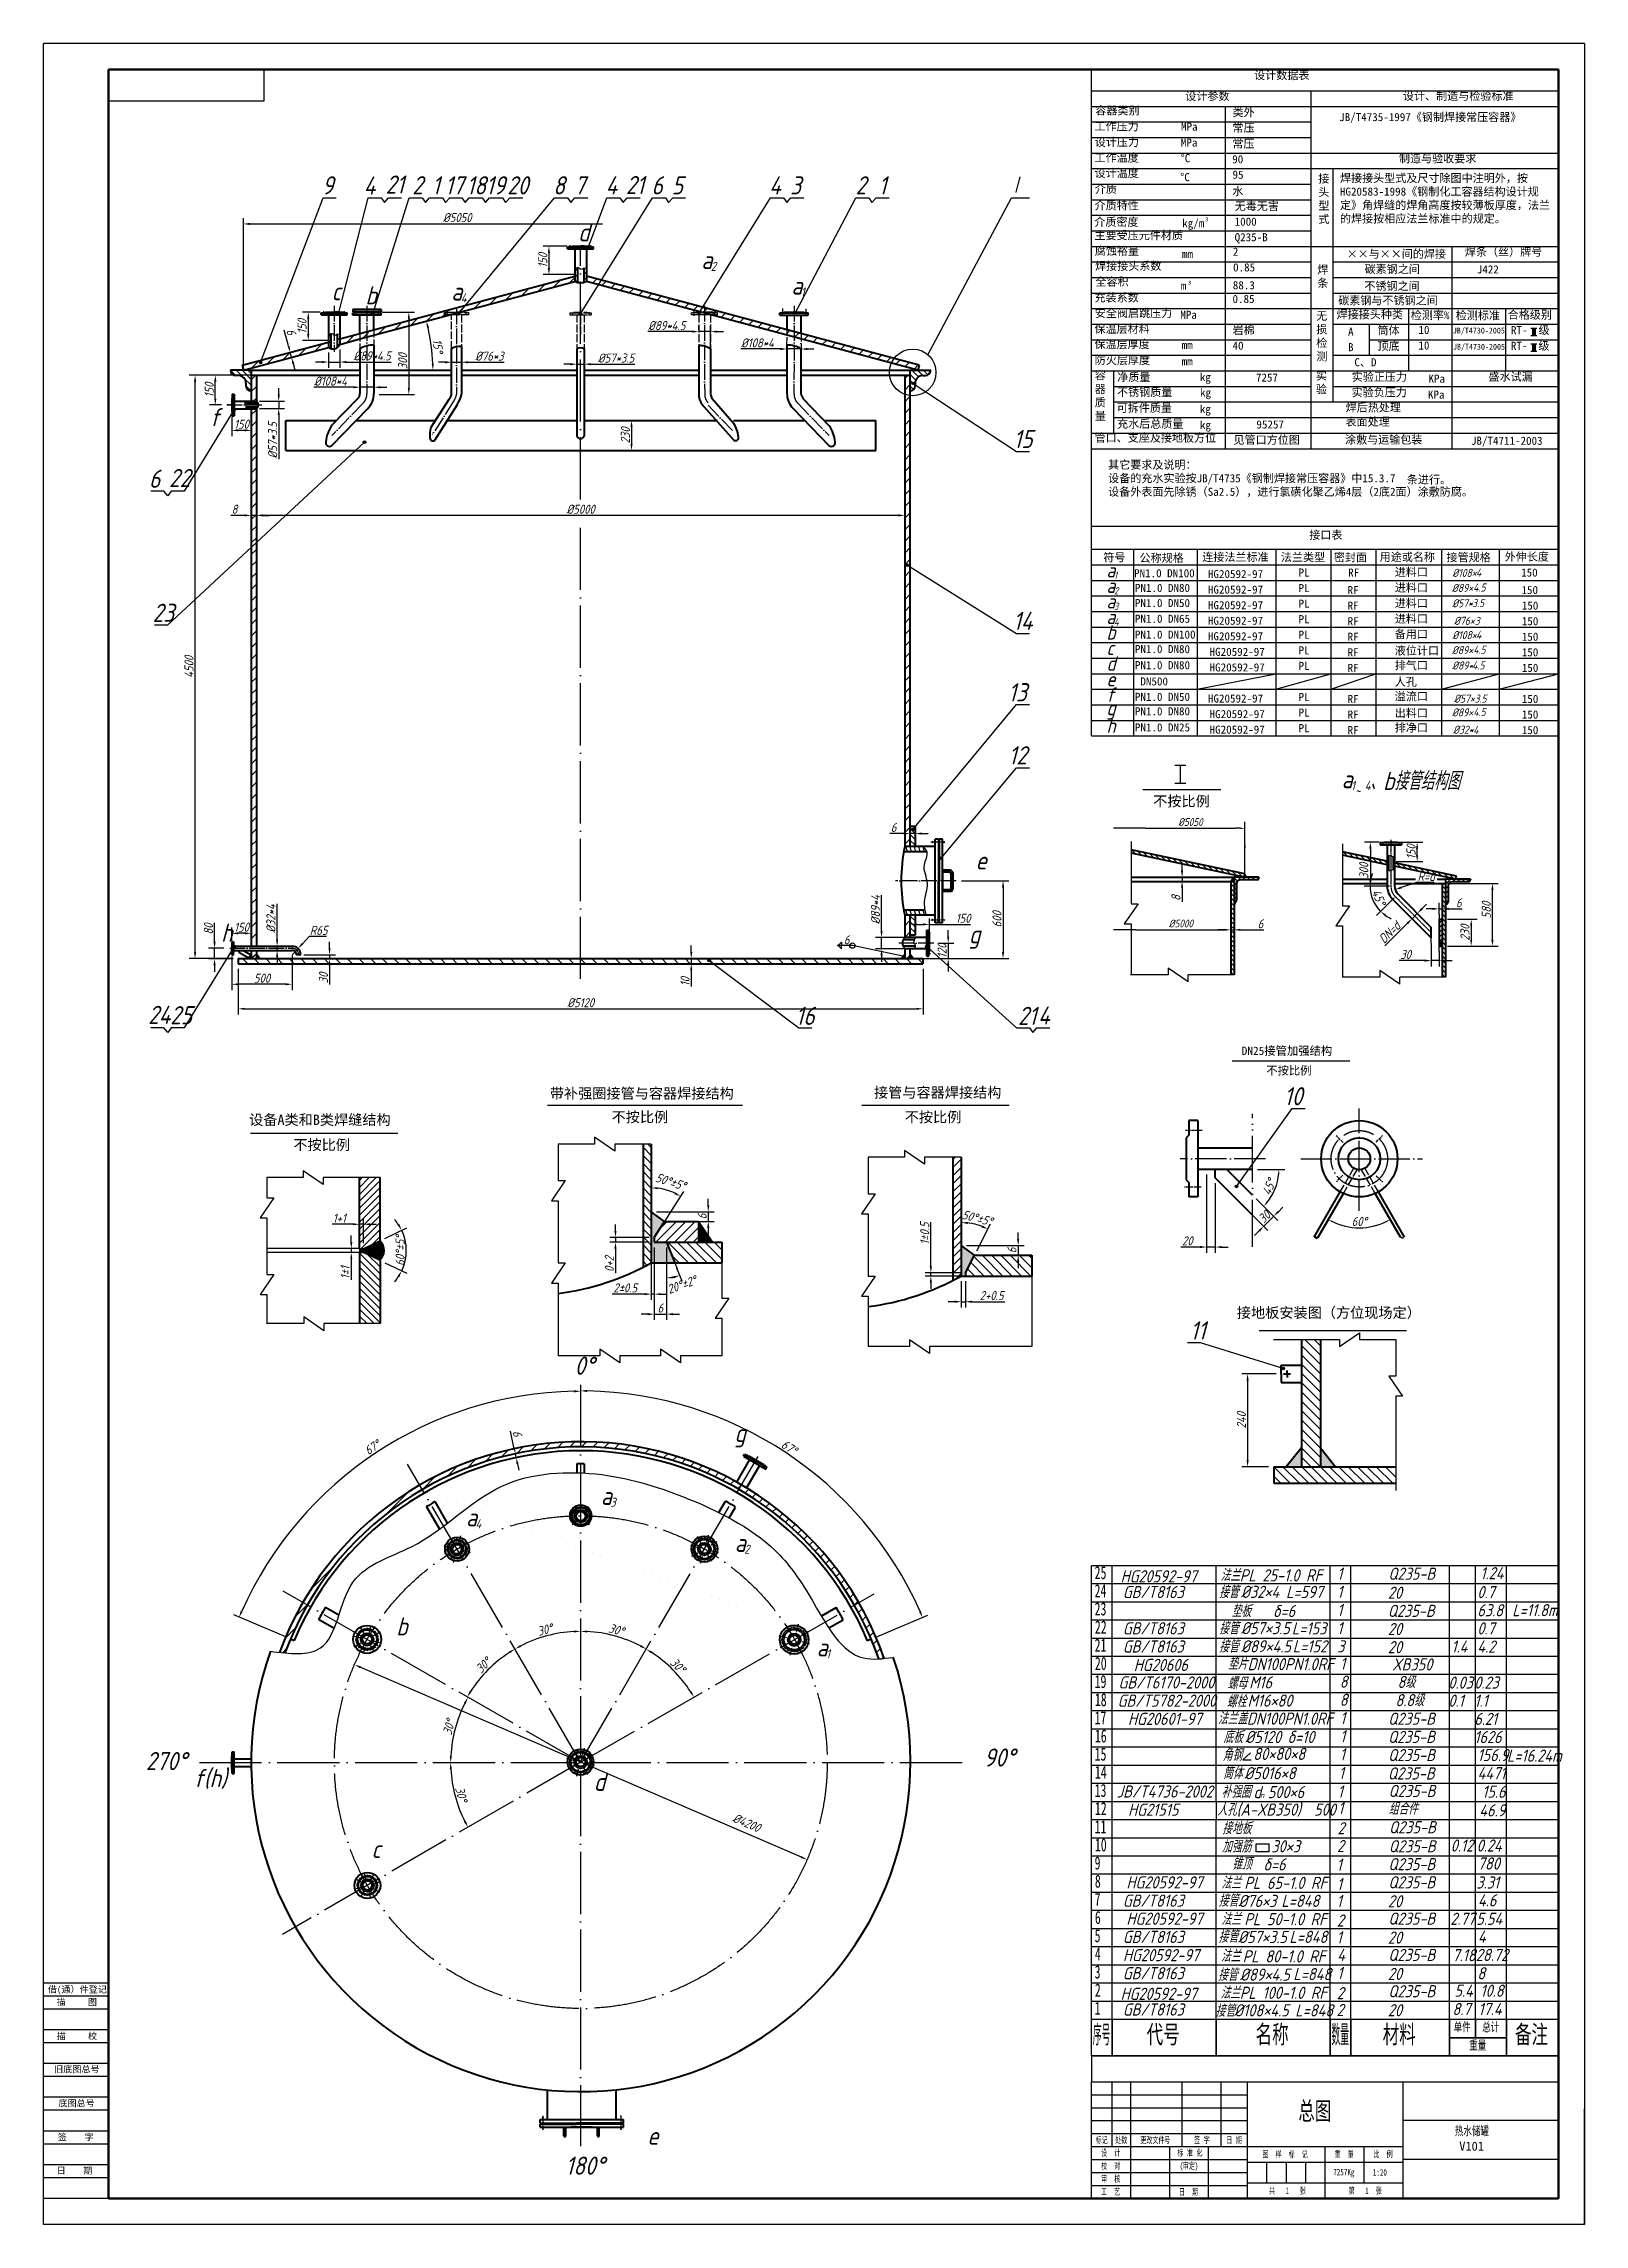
# Model space of a CAD drawing. Header units: millimetres. Extents: x -24031 to -12150, y -76529 to -59709.
import ezdxf

# ---------------------------------------------------------------- set-up
doc = ezdxf.new("R2010")
doc.units = ezdxf.units.MM
for name, pattern in [('ACAD_ISO02W100', [15, 12, -3]), ('ACAD_ISO04W100', [30, 24, -3, 0, -3]), ('ACAD_ISO05W100', [33, 24, -3, 0, -3, 0, -3])]:
    doc.linetypes.add(name, pattern=pattern)
for name, color, linetype in [('双点划线', 5, 'ACAD_ISO05W100'), ('标注', 254, 'Continuous'), ('点划线', 1, 'ACAD_ISO04W100'), ('点画线', 1, 'ACAD_ISO04W100'), ('细实线', 253, 'Continuous'), ('虚线', 2, 'ACAD_ISO02W100')]:
    doc.layers.add(name, color=color, linetype=linetype)
doc.layers.add('粗实线', color=4, linetype='Continuous', lineweight=40)
doc.styles.add('GB', font='gbeitc.shx', dxfattribs={"bigfont": 'gbcbig.shx'})
doc.styles.get("Standard").update_dxf_attribs({"font": 'SIMFANG.TTF'})
doc.styles.add('TextStyle0', font='SIMFANG.TTF', dxfattribs={"width": 0.34603})
doc.styles.add('标准', font='SIMFANG.TTF', dxfattribs={"width": 0.667})
doc.dimstyles.new('GB$0', dxfattribs={"dimscale": 20, "dimtxt": 3.5, "dimasz": 2.5, "dimexe": 2.25, "dimexo": 2, "dimtad": 1, "dimdec": 0, "dimtxsty": 'GB', "dimcen": 2.5, "dimadec": 0, "dimazin": 0, "dimtfac": 1, "dimtdec": 0, "dimtmove": 0, "dimatfit": 3, "dimfxl": 0, "dimarcsym": 0})
doc.dimstyles.new('GB$2', dxfattribs={"dimscale": 20, "dimtxt": 3.5, "dimasz": 2.5, "dimexe": 2.25, "dimexo": 2, "dimtad": 1, "dimdec": 0, "dimtxsty": 'GB', "dimcen": 2.5, "dimadec": 0, "dimazin": 0, "dimtfac": 1, "dimtdec": 0, "dimtmove": 0, "dimatfit": 3, "dimfxl": 0, "dimarcsym": 0})
doc.dimstyles.new('GB$3', dxfattribs={"dimscale": 20, "dimtxt": 3.5, "dimasz": 2.5, "dimexe": 2.25, "dimexo": 2, "dimtad": 1, "dimtoh": 1, "dimdec": 0, "dimtxsty": 'GB', "dimcen": 2.5, "dimadec": 0, "dimazin": 0, "dimtfac": 1, "dimtdec": 0, "dimtmove": 0, "dimatfit": 3, "dimfxl": 0, "dimarcsym": 0})
doc.dimstyles.new('GB$4', dxfattribs={"dimscale": 20, "dimtxt": 3.5, "dimasz": 2.5, "dimexe": 2.25, "dimexo": 2, "dimtad": 1, "dimtoh": 1, "dimdec": 0, "dimtxsty": 'GB', "dimcen": 2.5, "dimadec": 0, "dimazin": 0, "dimtfac": 1, "dimtdec": 0, "dimtmove": 0, "dimatfit": 3, "dimfxl": 0, "dimarcsym": 0})
pattern_1 = [(135, (-15508.77, -77806.342), (-17.96051, -17.96051), [])]
pattern_2 = [(135, (-13877.568, -77822.243), (-17.96051, -17.96051), [])]

msp = doc.modelspace()

# ---------------------------------------------------------------- texts
at = {"lineweight": -3, "style": '标准', "width": 0.667}
for s, height, p in [('25', 100, (-15926.7, -71551.8)), ('24', 100, (-15926.7, -71691.8)), ('23', 100, (-15926.7, -71831.8)), ('22', 100, (-15924.6, -71971.8)), ('21', 100, (-15926.7, -72111.8)), ('20', 100, (-15924.6, -72251.8)), ('19', 100, (-15926.7, -72391.8)), ('18', 100, (-15924.6, -72531.8)), ('17', 100, (-15926.7, -72671.8)), ('16', 100, (-15924.6, -72811.8)), ('15', 100, (-15926.7, -72951.8)), ('14', 100, (-15924.6, -73091.8)), ('13', 100, (-15926.7, -73231.8)), ('12', 100, (-15924.6, -73371.8)), ('11', 100, (-15926.7, -73511.8)), ('10', 100, (-15924.6, -73651.8)), ('9', 100, (-15926.7, -73791.8)), ('8', 100, (-15924.6, -73931.8)), ('7', 100, (-15926.7, -74071.8)), ('6', 100, (-15924.6, -74211.8)), ('5', 100, (-15926.7, -74351.8)), ('4', 100, (-15924.6, -74491.8)), ('3', 100, (-15926.7, -74631.8)), ('2', 100, (-15924.6, -74771.8)), ('1', 100, (-15926.7, -74911.8)), ('标记', 50, (-15918.7, -75903.4)), ('处数', 50, (-15768.7, -75902.6)), ('更改文件', 50, (-15574.8, -75903.4)), ('号', 50, (-15390.2, -75903.4)), ('签 字', 50, (-15159.7, -75902.6)), ('日 期', 50, (-14912.7, -75903.4)), ('设  计', 50, (-15876.6, -76001.8)), ('标 准 化', 50, (-15289.2, -76000.7)), ('图  样  标  记', 50, (-14633, -76013.4)), ('重  量', 50, (-14076.6, -76011.3)), ('比  例', 50, (-13776.6, -76011.5)), ('校  对', 50, (-15877.3, -76103)), ('审  核', 50, (-15876.6, -76202.6)), ('(', 50, (-15270.3, -76102.6)), ('审定', 50, (-15247.2, -76102.6)), (')', 50, (-15154.9, -76102.6)), ('7257Kg', 50, (-14086.6, -76150.7)), ('1:20', 50, (-13781.8, -76153.1)), ('工  艺', 50, (-15877.3, -76301.1)), ('日  期', 50, (-15276.6, -76303.4)), ('共   1   张', 50, (-14582.3, -76293.4)), ('第   1  张', 50, (-13968.4, -76293.4))]:
    msp.add_text(s, height=height, dxfattribs=at).set_placement(p)
at = {"char_height": 70}
for s, insert, attachment_point, style in [('%%C5050', (-20841.4, -61050.6), 5, 'GB'), ('6', (-17838.5, -66621), 5, 'GB'), ('{\\fFangSong_GB2312|b0|i0|c134|p34;热水储罐}', (-13148.8, -75771.1), 1, '标准')]:
    msp.add_mtext(s, dxfattribs=dict(at, insert=insert, attachment_point=attachment_point, style=style))
at = {"lineweight": -3, "char_height": 50, "width": 12441.6, "attachment_point": 5}
for s, insert in [('\\f仿宋_GB2312|b0|i0|c134|p49;借(通）件登记', (-23770.2, -74723.2)), ('\\f仿宋_GB2312|b0|i0|c134|p49;描     图', (-23774.6, -74815.7)), ('\\f仿宋_GB2312|b0|i0|c134|p49;描     校', (-23773.8, -75079)), ('\\f仿宋_GB2312|b0|i0|c134|p49;旧底图总号', (-23774.6, -75334.8)), ('\\f仿宋_GB2312|b0|i0|c134|p49;底图总号', (-23776.4, -75597.2)), ('签    字', (-23782.4, -75858.6)), ('日    期', (-23792.3, -76116.7))]:
    msp.add_mtext(s, dxfattribs=dict(at, insert=insert))
at = {"lineweight": -3, "attachment_point": 1}
for s, insert, char_height, style in [('\\fFangSong_GB2312|b0|i0|p34;序号', (-15940.6, -74992.9), 140, 'TextStyle0'), ('\\fFangSong_GB2312|b0|i0|p34;代号', (-15525.5, -74992.9), 140, '标准'), ('\\fFangSong_GB2312|b0|i0|p34;名称', (-14685.5, -74992.9), 140, '标准'), ('\\fFangSong_GB2312|b0|i0|p34;数量', (-14100.6, -74992.9), 140, 'TextStyle0'), ('\\fFangSong_GB2312|b0|i0|p34;材料', (-13705.5, -74992.9), 140, '标准'), ('\\fFangSong_GB2312|b0|i0|p34;单件', (-13158, -74970.8), 70, '标准'), ('\\fFangSong_GB2312|b0|i0|p34;总计', (-12938, -74970.8), 70, '标准'), ('\\fFangSong_GB2312|b0|i0|p34;备注', (-12685.5, -74992.9), 140, '标准'), ('\\fFangSong_GB2312|b0|i0|p34;重量', (-13038, -75110.8), 70, '标准'), ('{\\fFangSong_GB2312|b0|i0|c134|p34;总}图', (-14356.5, -75582.9), 140, '标准')]:
    msp.add_mtext(s, dxfattribs=dict(at, insert=insert, char_height=char_height, style=style))
at = {"insert": (-13115, -75890.4), "char_height": 70, "width": 187.922, "attachment_point": 1}
msp.add_mtext('V101\\P', dxfattribs=at)
at = {"layer": '标注'}
for s, p in [('无毒无害', (-14847, -60993.1)), ('1000', (-14847, -61113.1)), ('Q235-B', (-14847, -61233.1)), ('××与××间的焊接', (-13983.7, -61361.7)), ('不锈钢之间', (-13847.1, -61609.8)), ('碳素钢之间', (-13845, -61479.1)), ('J422', (-12979.9, -61481.2)), ('碳素钢与不锈钢之间', (-14048.3, -61721)), ('公称规格', (-15580.5, -63707.1)), ('连接法兰标准', (-15096.4, -63699.9)), ('法兰类型', (-14490.4, -63701.3)), ('密封面', (-14082.1, -63702.1)), ('用途或名称', (-13728.7, -63699.6)), ('进料口', (-13612.4, -63816.2)), ('接管规格', (-13213.1, -63702)), ('外伸长度', (-12764.7, -63697.1)), ('PN1.0 DN100', (-15622.6, -63824.8)), ('PN1.0 DN80', (-15616.2, -63937.9)), ('HG20592-97', (-15052.9, -63831)), ('HG20592-97', (-15052.9, -63951)), ('PL', (-14354.2, -63819.5)), ('PL', (-14354.2, -63939.5)), ('RF', (-13975.8, -63955)), ('RF', (-13971.4, -63819.9)), ('进料口', (-13612.4, -63936.2)), ('150', (-12637.9, -63819.5)), ('150', (-12635.5, -63954.5)), ('PN1.0 DN50', (-15616.2, -64054.7)), ('HG20592-97', (-15052.9, -64071)), ('PL', (-14354.2, -64059.5)), ('RF', (-13975.8, -64075)), ('进料口', (-13612.4, -64056.2)), ('150', (-12632.9, -64074.5)), ('PN1.0 DN65', (-15616.2, -64175.8)), ('PN1.0 DN100', (-15616.2, -64298)), ('HG20592-97', (-15052.9, -64191)), ('HG20592-97', (-15052.9, -64311)), ('PL', (-14354.2, -64179.5)), ('PL', (-14354.2, -64299.5)), ('RF', (-13975.8, -64195)), ('备用口', (-13612.4, -64295.1)), ('进料口', (-13612.4, -64176.2)), ('150', (-12632.9, -64194.5)), ('PN1.0 DN80', (-15616.2, -64409.8)), ('HG20592-97', (-15040, -64431)), ('PL', (-14354.2, -64419.5)), ('RF', (-13975.8, -64315)), ('RF', (-13975.8, -64435)), ('液位计口', (-13612.4, -64421.8)), ('150', (-12632.9, -64314.5)), ('150', (-12632.9, -64434.5)), ('PN1.0 DN80', (-15616.2, -64534)), ('HG20592-97', (-15040, -64551)), ('PL', (-14354.2, -64539.5)), ('RF', (-13975.8, -64555)), ('排气口', (-13612.4, -64535.7)), ('150', (-12632.9, -64554.5)), ('PN1.0 DN50', (-15616.2, -64778)), (' DN500', (-15616.2, -64659)), ('HG20592-97', (-15052.9, -64791)), ('PL', (-14354.2, -64779.5)), ('RF', (-13975.8, -64795)), ('溢流口', (-13612.4, -64775.1)), ('人孔', (-13612.4, -64662.3)), ('150', (-12632.9, -64794.5)), ('PN1.0 DN80', (-15616.2, -64889.8)), ('HG20592-97', (-15040, -64911)), ('PL', (-14354.2, -64899.5)), ('RF', (-13975.8, -64915)), ('出料口', (-13612.4, -64902.9)), ('150', (-12632.9, -64914.5)), ('PN1.0 DN25', (-15616.2, -65014)), ('HG20592-97', (-15040, -65031)), ('PL', (-14354.2, -65019.5)), ('RF', (-13975.8, -65035)), ('排净口', (-13612.4, -65016.1)), ('150', (-12632.9, -65034.5))]:
    msp.add_text(s, height=62.5, dxfattribs=at).set_placement(p)
at = {"layer": '标注', "style": 'GB'}
for s, height, p in [('%%C89×', 62.5, (-13171.6, -63938.2)), ('%%C108×', 62.5, (-13168.7, -63822.2)), ('4.5', 62.5, (-13007.1, -63935)), ('4', 62.5, (-12985.8, -63820.2)), ('%%C57*', 62.5, (-13170.2, -64056.5)), ('3.5', 62.5, (-13015.7, -64055.2)), ('%%C108×', 62.5, (-13168.7, -64302.2)), ('%%C76×', 62.5, (-13155.8, -64192)), ('3', 62.5, (-12995.9, -64193)), ('4', 62.5, (-12985.8, -64300.2)), ('%%C89×', 62.5, (-13171.6, -64418.2)), ('4.5', 62.5, (-13007.1, -64415)), ('%%C89*', 62.5, (-13170.2, -64536.5)), ('4.5', 62.5, (-13015.7, -64535.2)), ('%%C57×3.5', 62.5, (-13155.8, -64792)), ('%%C89×', 62.5, (-13171.6, -64898.2)), ('4.5', 62.5, (-13007.1, -64895)), ('%%C32*', 62.5, (-13162.6, -65032)), ('4', 62.5, (-13007.5, -65033.4)), ('HG20592-97', 93.75, (-15726, -71577.2)), ('法兰', 93.75, (-14956.5, -71568.4)), ('PL 25-1.0 RF', 93.75, (-14807.3, -71569.6)), ('1', 93.7, (-14056.6, -71557)), ('Q235-B', 93.75, (-13662, -71557.3)), ('1.24', 93.75, (-12952.7, -71553.1)), ('GB/T8163', 93.75, (-15709.4, -71698.5)), ('接管', 93.75, (-14967.6, -71697.9)), ('%%C32×4', 93.75, (-14798.1, -71696.9)), ('L=597', 93.75, (-14450.9, -71698.2)), ('1', 93.7, (-14056.6, -71697)), ('20', 93.75, (-13666.1, -71703.7)), ('0.7', 93.75, (-12975.9, -71699)), ('垫板', 93.75, (-14871.4, -71844.7)), ('1', 93.7, (-14056.6, -71837)), ('Q235-B', 93.75, (-13666.1, -71843.7)), ('63.8', 93.75, (-12975.9, -71839)), ('L=11.8m', 93.75, (-12706.8, -71838.1)), ('GB/T8163', 93.75, (-15709.4, -71978.5)), ('接管', 93.75, (-14967.6, -71977.9)), ('%%C57×3.5', 93.75, (-14798.1, -71976.9)), ('L=153', 93.75, (-14406, -71978.6)), ('1', 93.7, (-14056.6, -71977)), ('20', 93.75, (-13666.1, -71983.7)), ('0.7', 93.75, (-12975.9, -71979)), ('GB/T8163', 93.75, (-15709.4, -72118.5)), ('接管', 93.75, (-14967.6, -72117.9)), ('垫片', 93.75, (-14898.7, -72250.8)), ('%%C89×4.5', 93.75, (-14798.1, -72116.9)), ('L=152', 93.75, (-14399, -72117.1)), ('3', 93.7, (-14056.6, -72117)), ('1', 93.7, (-14034.3, -72250.2)), ('20', 93.75, (-13666.1, -72123.7)), ('1.4', 93.75, (-13175.9, -72119)), ('4.2', 93.75, (-12975.9, -72119)), ('GB/T6170-2000', 93.75, (-15742.7, -72395.8)), ('HG20606', 93.75, (-15624.6, -72260.5)), ('螺母', 93.75, (-14902.1, -72401.1)), ('DN100PN1.0RF', 93.75, (-14747.4, -72254.6)), ('M16', 93.75, (-14735, -72395.4)), ('8', 93.7, (-14036.9, -72389.6)), ('XB350', 93.75, (-13632.2, -72256.5)), ('8级', 93.75, (-13591.7, -72391.9)), ('0.03', 93.75, (-13199.5, -72396.7)), ('0.23', 93.75, (-12999.5, -72396.7)), ('GB/T5782-2000', 93.75, (-15749.6, -72536.5)), ('螺栓', 93.75, (-14908.8, -72541.1)), ('M16×80', 93.75, (-14747.5, -72535.8)), ('8', 93.7, (-14036.9, -72529.6)), ('8.8级', 93.75, (-13607.6, -72532.3)), ('0.1', 93.75, (-13199.5, -72536.7)), ('1.1', 93.75, (-12999.5, -72536.7)), ('HG20601-97', 93.75, (-15669.5, -72676.5)), ('法兰盖', 93.75, (-14977.1, -72673)), ('DN100PN1.0RF', 93.75, (-14752.8, -72674.6)), ('1', 93.7, (-14034.3, -72670.2)), ('Q235-B', 93.75, (-13663.7, -72675.7)), ('6.21', 93.75, (-12999.5, -72676.7)), ('底板', 93.75, (-14934.5, -72816.2)), ('%%C5120', 93.75, (-14765.6, -72816.2)), ('1', 93.7, (-14034.3, -72810.2)), ('Q235-B', 93.75, (-13663.7, -72815.7)), ('1626', 93.75, (-12999.5, -72816.7)), ('角钢', 93.75, (-14940.7, -72953.8)), ('筒体', 93.75, (-14937.4, -73094.7)), ('80×80×8', 93.75, (-14703.8, -72947.1)), ('1', 93.7, (-14036.9, -72949.6)), ('Q235-B', 93.75, (-13663.7, -72955.7)), ('156.9', 93.75, (-12974.7, -72955.8)), ('L=16.24m', 93.75, (-12747.6, -72960.1)), ('JB/T4736-2002', 93.75, (-15755.6, -73236.8)), ('补强圈', 93.75, (-14948.5, -73239.1)), ('%%C5016×8', 93.75, (-14772.6, -73095.5)), ('d 500×6', 93.75, (-14701.8, -73241.4)), ('1', 93.7, (-14053, -73236.9)), ('1', 93.7, (-14044.6, -73094)), ('Q235-B', 93.75, (-13665.9, -73097.5)), ('Q235-B', 93.75, (-13660.2, -73232.7)), ('4471', 93.75, (-12974.7, -73095.8)), ('15.6', 93.75, (-12938.7, -73238.6)), ('HG21515', 93.75, (-15668.6, -73377.5)), ('人孔(A-XB350)  500', 93.75, (-14981.9, -73376.3)), ('n', 46.9, (-14652, -73241.7)), ('1', 93.7, (-14049.8, -73364.8)), ('组合件', 93.75, (-13660.4, -73369.5)), ('46.9', 93.75, (-12960.8, -73382.2)), ('接地板', 93.75, (-14944, -73519.7)), ('2', 93.7, (-14054.2, -73520)), ('Q235-B', 93.75, (-13656.4, -73512.4)), ('加强筋', 93.75, (-14945.4, -73660.5)), ('30×3', 93.75, (-14564.9, -73659.4)), ('2', 93.7, (-14058.2, -73657.2)), ('Q235-B', 93.75, (-13658.4, -73659.3)), ('0.12', 93.75, (-13181.1, -73653.5)), ('0.24', 93.75, (-12981.1, -73653.5)), ('法兰', 93.75, (-14950.2, -73940.4)), ('锥顶', 93.75, (-14867.4, -73793.4)), ('1', 93.7, (-14061.2, -73801.6)), ('Q235-B', 93.75, (-13662, -73797.3)), ('780', 93.75, (-12973.4, -73792.4)), ('GB/T8163', 93.75, (-15709.4, -74078.5)), ('HG20592-97', 93.75, (-15681.3, -73937.8)), ('接管', 93.75, (-14971, -74077.6)), ('%%C76×3', 93.75, (-14819, -74081)), ('PL 65-1.0 RF', 93.75, (-14772.7, -73941.6)), ('L=848', 93.75, (-14486.9, -74080.5)), ('1', 93.7, (-14061.2, -74081.6)), ('1', 93.7, (-14059.5, -73951.9)), ('20', 93.75, (-13666.1, -74083.7)), ('Q235-B', 93.75, (-13662, -73937.3)), ('3.31', 93.75, (-12984.2, -73938.6)), ('4.6', 93.75, (-12971.1, -74076)), ('HG20592-97', 93.75, (-15681.3, -74217.8)), ('法兰', 93.75, (-14950.2, -74220.4)), ('PL 50-1.0 RF', 93.75, (-14772.7, -74221.6)), ('2', 93.7, (-14059.5, -74231.9)), ('Q235-B', 93.75, (-13662, -74217.3)), ('2.77', 93.75, (-13184.2, -74218.6)), ('5.54', 93.75, (-12984.2, -74218.6)), ('GB/T8163', 93.75, (-15709.4, -74358.5)), ('接管', 93.75, (-14972.5, -74355.7)), ('%%C57×3.5', 93.75, (-14820.6, -74359.1)), ('L=848', 93.75, (-14425, -74357.9)), ('1', 93.7, (-14061.2, -74361.6)), ('20', 93.75, (-13666.1, -74363.7)), ('4', 93.7, (-12971.1, -74356)), ('HG20592-97', 93.75, (-15707.8, -74498.9)), ('法兰', 93.75, (-14953.5, -74504.4)), ('PL 80-1.0 RF', 93.75, (-14785.2, -74508.5)), ('4', 93.7, (-14056.6, -74497)), ('Q235-B', 93.75, (-13662, -74497.3)), ('7.18', 93.75, (-13168.6, -74499.2)), ('28.72', 93.75, (-12987.8, -74497.3)), ('GB/T8163', 93.75, (-15709.4, -74638.5)), ('接管', 93.75, (-14976, -74650.3)), ('%%C89×4.5', 93.75, (-14806.5, -74649.3)), ('L=848', 93.75, (-14394.5, -74645)), ('1', 93.7, (-14056.6, -74637)), ('20', 93.75, (-13666.1, -74643.7)), ('5.4', 93.75, (-13152.7, -74773.1)), ('8', 93.7, (-12975.9, -74639)), ('10.8', 93.75, (-12952.7, -74773.1)), ('HG20592-97', 93.75, (-15726, -74797.2)), ('GB/T8163', 93.75, (-15709.4, -74918.5)), ('接管', 93.75, (-14995.9, -74927.6)), ('法兰', 93.75, (-14956.5, -74788.4)), ('%%C108×4.5 L=848', 93.75, (-14851.5, -74924.5)), ('PL 100-1.0 RF', 93.75, (-14807.3, -74789.6)), ('2', 93.7, (-14061.2, -74921.6)), ('2', 93.7, (-14059.5, -74791.9)), ('20', 93.75, (-13666.1, -74923.7)), ('Q235-B', 93.75, (-13662, -74777.3)), ('8.7', 93.75, (-13168.3, -74914.7)), ('17.4', 93.75, (-12968.3, -74914.7))]:
    msp.add_text(s, height=height, dxfattribs=at).set_placement(p)
at = {"layer": '标注', "attachment_point": 1}
for s, insert, char_height, width in [('设计数据表 ', (-14696.7, -59921.1), 62.5, 569.361), ('容器类别 ', (-15921.2, -60193.4), 62.5, 569.361), ('设计参数\\P ', (-15227.8, -60082.8), 62.5, 569.361), ('类外', (-14863.3, -60206.9), 62.5, 569.361), ('设计、制造与检验标准', (-13549.4, -60081.1), 62.5, 1423.229), ('工作压力', (-15927.4, -60315.9), 62.5, 569.361), ('MPa', (-15260.6, -60318.2), 62.5, 569.361), ('常压', (-14863.3, -60326.9), 62.5, 569.361), ('JB/T4735-1997《钢制焊接常压容器》', (-14041.2, -60244.2), 62.5, 2400.023), ('工作温度', (-15927.4, -60557.7), 62.5, 569.361), ('设计压力', (-15925.4, -60436.9), 62.5, 569.361), ('MPa', (-15261.7, -60441), 62.5, 569.361), ('常压', (-14864.4, -60449.7), 62.5, 569.361), ('设计温度', (-15927.4, -60675.9), 62.5, 569.361), ('%%DC', (-15266.5, -60707.5), 62.5, 569.361), ('%%DC', (-15263, -60560.8), 62.5, 569.361), ('90', (-14865.7, -60569.5), 62.5, 569.361), ('95', (-14863.3, -60688.4), 62.5, 569.361), ('接头型式', (-14201.8, -60719.1), 62.5, 25.461), ('焊接接头型式及尺寸除图中注明外，按HG20583-1998《钢制化工容器结构设计规定》角焊缝的焊角高度按较薄板厚度，法兰的焊接按相应法兰标准中的规定。', (-14035, -60714.7), 62.5, 1633.965), ('制造与验收要求', (-13580.3, -60563.2), 62.5, 1532.926), ('介质', (-15925.4, -60798.5), 62.5, 258.798), ('水', (-14864.8, -60816), 62.5, 569.361), ('介质密度', (-15929.3, -61053.3), 62.5, 569.361), ('介质特性', (-15926.9, -60926), 62.5, 569.361), ('3', (-15074.6, -61048.2), 31.2, 284.681), ('主要受压元件材质', (-15927.4, -61155.9), 62.5, 910.558), ('kg/m', (-15251.2, -61062.1), 62.5, 569.361), ('腐蚀裕量', (-15925.4, -61276.9), 62.5, 569.361), ('焊接接头系数', (-15923.1, -61392.4), 62.5, 569.361), ('mm', (-15253, -61300.4), 62.5, 569.361), ('2', (-14861, -61282.3), 62.5, 569.361), ('焊条（丝）牌号', (-13072.2, -61283), 62.5, 952.03), ('全容积', (-15921.2, -61513.4), 62.5, 569.361), ('m', (-15262.1, -61544.7), 62.5, 569.361), ('3', (-15206.9, -61537.5), 31.2, 284.681), ('88.3', (-14861.2, -61540.9), 62.5, 569.361), ('0.85', (-14859.1, -61403.4), 62.5, 569.361), ('焊条', (-14209.8, -61420.5), 62.5, 57.443), ('充装系数 ', (-15927.4, -61635.9), 62.5, 569.361), ('0.85', (-14863.3, -61646.9), 62.5, 569.361), ('保温层材料', (-15927.4, -61877.7), 62.5, 569.361), ('安全阀启跳压力', (-15925.4, -61756.9), 62.5, 713.927), ('MPa', (-15266, -61769.1), 62.5, 569.361), ('岩棉', (-14863.3, -61886.9), 62.5, 569.361), ('无损检测', (-14217.8, -61777.5), 62.5, 108.546), ('焊接接头种类', (-14060.9, -61766.6), 62.5, 569.361), ('筒体', (-13745.4, -61890.4), 62.5, 569.361), ('检测率%', (-13489.1, -61772.3), 62.5, 569.361), ('10', (-13430.1, -61886), 62.5, 569.361), ('JB/T4730-2005', (-13164.7, -61899.2), 45.375, 413.356), ('检测标准', (-13142.1, -61773.5), 62.5, 569.361), ('合格级别', (-12741.6, -61769.2), 62.5, 648.774), ('RT-  级', (-12716.2, -61887.5), 62.5, 648.774), ('保温层厚度', (-15927.4, -61995.9), 62.5, 569.361), ('mm', (-15255.7, -62002.6), 62.5, 569.361), ('40', (-14863.3, -62006.9), 62.5, 569.361), ('A', (-13972.5, -61898.6), 62.5, 569.361), ('B', (-13972.5, -62018.6), 62.5, 569.361), ('顶底', (-13745.4, -62010.4), 62.5, 569.361), ('10', (-13430.1, -62006), 62.5, 569.361), ('JB/T4730-2005', (-13163.7, -62024.3), 45.375, 413.356), ('RT-  级', (-12717.3, -62008.4), 62.5, 648.774), ('容器质量', (-15925.4, -62236.9), 62.5, 25.404), ('防火层厚度', (-15925.4, -62118.5), 62.5, 569.361), ('mm', (-15255.7, -62128), 62.5, 569.361), ('实验', (-14220.4, -62238.6), 62.5, 11.167), ('C、D', (-13923.6, -62135), 62.5, 569.361), ('不锈钢质量', (-15753.6, -62366.1), 62.5, 569.361), ('净质量', (-15752.1, -62250.4), 62.5, 569.361), ('kg', (-15115.6, -62249.7), 62.5, 569.361), ('kg', (-15114.2, -62368.4), 62.5, 569.361), ('7257', (-14683.1, -62253.4), 62.5, 569.361), ('实验负压力', (-13945.3, -62367.8), 62.5, 569.361), ('实验正压力', (-13944.2, -62248.2), 62.5, 569.361), ('KPa', (-13356.9, -62385), 62.5, 569.361), ('KPa', (-13352.9, -62261.6), 62.5, 569.361), ('盛水试漏', (-12889.6, -62247), 62.5, 569.361), ('可拆件质量', (-15756.5, -62487.4), 62.5, 569.361), ('kg', (-15115.5, -62495.5), 62.5, 569.361), ('焊后热处理', (-13990.8, -62484.2), 62.5, 569.361), ('管口、支座及接地板方位', (-15927.4, -62717.7), 62.5, 1638.196), ('充水后总质量', (-15753.6, -62610.1), 62.5, 569.361), ('kg', (-15114.7, -62618.6), 62.5, 569.361), ('见管口方位图', (-14855.9, -62733.7), 62.5, 569.361), ('95257', (-14679.4, -62614.7), 62.5, 569.361), ('涂敷与运输包装', (-13996.2, -62731.8), 62.5, 880.333), ('表面处理', (-13992.4, -62594.1), 62.5, 569.361), ('JB/T4711-2003', (-13025.2, -62740.7), 62.5, 569.361), ('其它要求及说明：\\P设备的充水实验按JB/T4735《钢制焊接常压容器》中15.3.7\\P设备外表面先除锈（Sa2.5），进行氯磺化聚乙烯4层（2底2面）涂敷防腐。', (-15822.2, -62925.7), 62.5, 2892.963), ('条进行。\\P', (-13519.3, -63039.8), 62.5, 6007.795), (' 接口表', (-14314.1, -63467.3), 62.5, 1666.901), ('符号 ', (-15859.6, -63639.7), 62.5, 258.798), ('不按比例', (-15475.3, -65511.9), 80, 590.117), ('DN25接管加强结构', (-14792.6, -67445), 64, 1379.546), ('不按比例', (-14603.5, -67596.8), 64, 472.094), ('带补强圈接管与容器焊接结构', (-20127.6, -67765.4), 80, 1724.432), ('接管与容器焊接结构', (-17627.7, -67758.5), 80, 1724.432), ('不按比例', (-19651.2, -67947.5), 80, 590.117), ('不按比例', (-17391.3, -67948.3), 80, 590.117), ('设备A类和B类焊缝结构', (-22445.7, -67968.8), 80, 1229.41), ('不按比例', (-22105.2, -68162.5), 80, 590.117), ('接地板安装图（方位现场定）', (-14829.7, -69456.7), 80, 1724.432)]:
    msp.add_mtext(s, dxfattribs=dict(at, insert=insert, char_height=char_height, width=width))
at = {"layer": '标注', "style": 'GB'}
for s, insert, char_height, width, attachment_point in [('9', (-21796.3, -60732), 140, 192.001, 3), ('4', (-21473.5, -60733.8), 140, 192.001, 3), ('21', (-21251.8, -60725.6), 140, 192.001, 3), ('2', (-21107, -60730.9), 140, 192.001, 3), ('1', (-20976.4, -60732), 140, 192.001, 3), ('17', (-20792, -60732), 140, 192.001, 3), ('18', (-20620.1, -60732), 140, 192.001, 3), ('19', (-20473, -60732), 140, 192.001, 3), ('20', (-20293.6, -60732), 140, 192.001, 3), ('8', (-20011.6, -60732), 140, 192.001, 3), ('7', (-19855.3, -60732), 140, 192.001, 3), ('4', (-19608.3, -60732), 140, 192.001, 3), ('21', (-19400.5, -60729.7), 140, 192.001, 3), ('6', (-19257.4, -60732), 140, 192.001, 3), ('5', (-19101.1, -60732), 140, 192.001, 3), ('4', (-18346.9, -60732), 140, 192.001, 3), ('3', (-18190.6, -60732), 140, 192.001, 3), ('2', (-17689.2, -60732), 140, 192.001, 3), ('1', (-17532.9, -60732), 140, 192.001, 3), ('d', (-19909.3, -61163.9), 140, 1454.525, 4), ('a', (-18959, -61377), 140, 1454.525, 4), ('2', (-18886.6, -61426.9), 70, 1454.525, 4), ('a', (-18264.6, -61574.6), 140, 1454.525, 4), ('c', (-21810.4, -61618.3), 140, 1454.525, 4), ('b', (-21549.3, -61649.9), 140, 1454.525, 4), ('a', (-20887, -61620.5), 140, 1454.525, 4), ('4', (-20814.6, -61670.5), 70, 1454.525, 4), ('1', (-18192.2, -61624.6), 70, 1454.525, 4), ('f', (-22748.6, -62590.2), 140, 1454.525, 4), ('15', (-16405.5, -62828.2), 140, 192.001, 9), ('6', (-23218.7, -62995.2), 140, 192.001, 1), ('22', (-23063.6, -63129.4), 140, 192.001, 7), ('a', (-15835.3, -63769.6), 112, 1163.62, 4), ('a', (-15835.3, -63889.6), 112, 1163.62, 4), ('2', (-15777.4, -63929.5), 56, 1163.62, 4), ('1', (-15777.4, -63809.5), 56, 1163.62, 4), ('23', (-23190.3, -64028.9), 140, 192.001, 1), ('a', (-15835.3, -64009.6), 112, 1163.62, 4), ('3', (-15777.4, -64049.5), 56, 1163.62, 4), ('14', (-16405.9, -64231.4), 140, 192.001, 9), ('b', (-15835.3, -64249.6), 112, 1163.62, 4), ('a', (-15835.3, -64129.6), 112, 1163.62, 4), ('4', (-15777.4, -64169.5), 56, 1163.62, 4), ('c', (-15835.3, -64369.6), 112, 1163.62, 4), ('d', (-15835.3, -64489.6), 112, 1163.62, 4), ('e', (-15835.3, -64609.6), 112, 1163.62, 4), ('13', (-16449.2, -64641.6), 140, 192.001, 3), ('f', (-15835.3, -64729.6), 112, 1163.62, 4), ('g', (-15835.3, -64849.6), 112, 1163.62, 4), ('h', (-15835.3, -64969.6), 112, 1163.62, 4), ('12', (-16449.2, -65127.8), 140, 192.001, 3), ('a', (-14022.1, -65381.6), 140, 1454.525, 4), ('1  4', (-13949.8, -65431.5), 70, 1454.525, 4), ('、b接管结构图', (-13803.7, -65395.8), 140, 1454.525, 4), ('~', (-13920.2, -65476.3), 70, 1454.525, 4), ('e', (-16844.8, -66008.7), 140, 1454.525, 4), ('h', (-22662.2, -66566.5), 140, 1454.525, 4), ('g', (-16896, -66598.7), 140, 1454.525, 4), ('24', (-23224.8, -67129.8), 140, 192.001, 1), ('25', (-23054.4, -67272.4), 140, 192.001, 7), ('16', (-18086.6, -67277.4), 140, 192.001, 9), ('21', (-16376.1, -67277.4), 140, 192.001, 9), ('4', (-16273.8, -67134.8), 140, 192.001, 3), ('10', (-14325, -67757.2), 140, 192.001, 3), ('11', (-15190.2, -69563.5), 140, 192.001, 1), ('0%%D', (-19935.7, -69835.8), 140, 192.001, 1), ('g', (-18703.7, -70445), 140, 1454.525, 4), ('a', (-19734, -70909.2), 140, 1454.525, 4), ('3', (-19661.6, -70959.2), 70, 1454.525, 4), ('a', (-20773.7, -71074.8), 140, 1454.525, 4), ('4', (-20701.3, -71124.8), 70, 1454.525, 4), ('a', (-18701.6, -71271.7), 140, 1454.525, 4), ('2', (-18629.2, -71321.6), 70, 1454.525, 4), ('δ=6', (-14551.3, -71751.1), 93.75, 2.611, 1), ('b', (-21311.7, -71916.2), 140, 1454.525, 4), ('a', (-18069.8, -72078), 140, 1454.525, 4), ('1', (-17997.4, -72128), 70, 1454.525, 4), ('δ=10', (-14439.2, -72722.3), 93.75, 2.611, 1), ('270%%D', (-23242.7, -72885.2), 140, 192.001, 1), ('90%%D', (-16779.7, -72857.9), 140, 192.001, 1), ('f(h)', (-22872.6, -73093.3), 140, 1454.525, 4), ('d', (-19788.5, -73115.3), 140, 1454.525, 4), ('c', (-21502.8, -73633.5), 140, 1454.525, 4), ('δ=6', (-14624.8, -73705), 93.75, 2.611, 1), ('e', (-19375.8, -75845.1), 140, 1454.525, 4), ('180%%D', (-20006.2, -76005.9), 140, 192.001, 1)]:
    msp.add_mtext(s, dxfattribs=dict(at, insert=insert, char_height=char_height, width=width, attachment_point=attachment_point))
at = {"layer": '标注', "char_height": 60, "attachment_point": 5, "style": 'GB'}
for s, insert in [('%%C5050', (-15188.1, -65712.3)), ('%%C5000', (-15261.7, -66495.3))]:
    msp.add_mtext(s, dxfattribs=dict(at, insert=insert))
at = {"layer": '细实线', "insert": (-16487.6, -60732), "char_height": 140, "width": 192.001, "attachment_point": 3, "style": 'GB'}
msp.add_mtext('Ⅰ', dxfattribs=at)

# ---------------------------------------------------------------- blocks, each defined once
blk = doc.blocks.new('*D1')
at = {"color": 0, "lineweight": -2}
blk.add_arc((-22490, -62228), 1461, 1.9605, 13.0395, dxfattribs=at)
at = {"color": 0}
for points in [[(-21075, -61900), (-21059, -61896), (-21079, -61850)], [(-21022, -62178), (-21038, -62178), (-21029, -62228)]]:
    blk.add_solid(points, dxfattribs=at)
at = {"layer": 'Defpoints', "color": 0}
for p in [(-19919, -61539), (-21774, -62036), (-21051, -61974), (-22430, -62228), (-17350, -62228)]:
    blk.add_point(p, dxfattribs=at)
at = {"color": 0, "insert": (-20991, -62041), "char_height": 70, "attachment_point": 5, "rotation": 277.121, "style": 'GB'}
blk.add_mtext('15°', dxfattribs=at)
blk = doc.blocks.new('*D2')
at = {"color": 0, "lineweight": -2}
for p, q in [((-22142, -62041), (-22175, -61918)), ((-22059, -62071), (-22173, -62101)), ((-22049, -62110), (-22163, -62140)), ((-22119, -62128), (-22129, -62090)), ((-22106, -62177), (-22093, -62225))]:
    blk.add_line(p, q, dxfattribs=at)
at = {"color": 0}
for points in [[(-22134, -62039), (-22150, -62044), (-22129, -62090)], [(-22098, -62175), (-22114, -62179), (-22119, -62128)]]:
    blk.add_solid(points, dxfattribs=at)
at = {"layer": 'Defpoints', "color": 0}
for p in [(-22021, -62061), (-22119, -62128), (-22010, -62099)]:
    blk.add_point(p, dxfattribs=at)
at = {"color": 0, "insert": (-22122, -61932), "char_height": 70, "attachment_point": 5, "rotation": 285, "style": 'GB'}
blk.add_mtext('6', dxfattribs=at)
blk = doc.blocks.new('*D3')
at = {"color": 0, "lineweight": -2}
for p, q in [((-22390, -63308), (-22390, -63303)), ((-17440, -63348), (-22340, -63348)), ((-17390, -63308), (-17390, -63303))]:
    blk.add_line(p, q, dxfattribs=at)
at = {"color": 0}
for points in [[(-22340, -63339), (-22340, -63356), (-22390, -63348)], [(-17440, -63339), (-17440, -63356), (-17390, -63348)]]:
    blk.add_solid(points, dxfattribs=at)
at = {"layer": 'Defpoints', "color": 0}
for p in [(-22390, -63348), (-22390, -63348), (-17390, -63348)]:
    blk.add_point(p, dxfattribs=at)
at = {"color": 0, "insert": (-19890, -63300), "char_height": 70, "attachment_point": 5, "style": 'GB'}
blk.add_mtext('%%C5000', dxfattribs=at)
blk = doc.blocks.new('*D4')
at = {"color": 0, "lineweight": -2}
for p, q in [((-22530, -66846), (-22530, -67198)), ((-17250, -66846), (-17250, -67198)), ((-22480, -67153), (-17300, -67153))]:
    blk.add_line(p, q, dxfattribs=at)
at = {"color": 0}
for points in [[(-22480, -67145), (-22480, -67161), (-22530, -67153)], [(-17300, -67145), (-17300, -67161), (-17250, -67153)]]:
    blk.add_solid(points, dxfattribs=at)
at = {"layer": 'Defpoints', "color": 0}
for p in [(-22530, -66806), (-17250, -66806), (-17250, -67153)]:
    blk.add_point(p, dxfattribs=at)
at = {"color": 0, "insert": (-19890, -67106), "char_height": 70, "attachment_point": 5, "style": 'GB'}
blk.add_mtext('%%C5120', dxfattribs=at)
blk = doc.blocks.new('*D5')
at = {"color": 0, "lineweight": -2}
for p, q in [((-22430, -62266), (-22908, -62266)), ((-22863, -66716), (-22863, -62316)), ((-22570, -66766), (-22908, -66766))]:
    blk.add_line(p, q, dxfattribs=at)
at = {"color": 0}
for points in [[(-22871, -62316), (-22854, -62316), (-22863, -62266)], [(-22871, -66716), (-22854, -66716), (-22863, -66766)]]:
    blk.add_solid(points, dxfattribs=at)
at = {"layer": 'Defpoints', "color": 0}
for p in [(-22863, -62266), (-22390, -62266), (-22530, -66766)]:
    blk.add_point(p, dxfattribs=at)
at = {"color": 0, "insert": (-22910, -64516), "char_height": 70, "attachment_point": 5, "rotation": 90, "style": 'GB'}
blk.add_mtext('4500', dxfattribs=at)
blk = doc.blocks.new('*D6')
at = {"color": 0, "lineweight": -2}
for p, q in [((-16953, -66166), (-16588, -66166)), ((-16633, -66216), (-16633, -66716)), ((-17185, -66766), (-16588, -66766))]:
    blk.add_line(p, q, dxfattribs=at)
at = {"color": 0}
for points in [[(-16641, -66216), (-16624, -66216), (-16633, -66166)], [(-16641, -66716), (-16624, -66716), (-16633, -66766)]]:
    blk.add_solid(points, dxfattribs=at)
at = {"layer": 'Defpoints', "color": 0}
for p in [(-16993, -66166), (-17225, -66766), (-16633, -66766)]:
    blk.add_point(p, dxfattribs=at)
at = {"color": 0, "insert": (-16680, -66463), "char_height": 70, "attachment_point": 5, "rotation": 90, "style": 'GB'}
blk.add_mtext('600', dxfattribs=at)
blk = doc.blocks.new('*D7')
at = {"color": 0, "lineweight": -2}
for p, q in [((-22430, -62266), (-22752, -62266)), ((-22707, -62446), (-22707, -62316)), ((-22659, -62496), (-22752, -62496))]:
    blk.add_line(p, q, dxfattribs=at)
at = {"color": 0}
for points in [[(-22715, -62316), (-22698, -62316), (-22707, -62266)], [(-22715, -62446), (-22698, -62446), (-22707, -62496)]]:
    blk.add_solid(points, dxfattribs=at)
at = {"layer": 'Defpoints', "color": 0}
for p in [(-22707, -62266), (-22390, -62266), (-22619, -62496)]:
    blk.add_point(p, dxfattribs=at)
at = {"color": 0, "insert": (-22754, -62381), "char_height": 70, "attachment_point": 5, "rotation": 90, "style": 'GB'}
blk.add_mtext('150', dxfattribs=at)
blk = doc.blocks.new('*D8')
at = {"color": 0, "lineweight": -2}
for p, q in [((-22580, -62585), (-22580, -62737)), ((-22480, -62692), (-22530, -62692)), ((-22430, -62676), (-22430, -62737))]:
    blk.add_line(p, q, dxfattribs=at)
at = {"color": 0}
for points in [[(-22530, -62683), (-22530, -62700), (-22580, -62692)], [(-22480, -62683), (-22480, -62700), (-22430, -62692)]]:
    blk.add_solid(points, dxfattribs=at)
at = {"layer": 'Defpoints', "color": 0}
for p in [(-22580, -62545), (-22580, -62692), (-22430, -62636)]:
    blk.add_point(p, dxfattribs=at)
at = {"color": 0, "insert": (-22505, -62644), "char_height": 70, "attachment_point": 5, "style": 'GB'}
blk.add_mtext('150', dxfattribs=at)
blk = doc.blocks.new('*D9')
at = {"color": 0, "lineweight": -2}
for p, q in [((-17056, -66596), (-17056, -66546)), ((-17299, -66766), (-17011, -66766)), ((-17127, -66646), (-17011, -66646)), ((-17056, -66646), (-17056, -66766)), ((-17056, -66816), (-17056, -66866))]:
    blk.add_line(p, q, dxfattribs=at)
at = {"color": 0}
for points in [[(-17064, -66596), (-17047, -66596), (-17056, -66646)], [(-17064, -66816), (-17047, -66816), (-17056, -66766)]]:
    blk.add_solid(points, dxfattribs=at)
at = {"layer": 'Defpoints', "color": 0}
for p in [(-17339, -66766), (-17167, -66646), (-17056, -66766)]:
    blk.add_point(p, dxfattribs=at)
at = {"color": 0, "insert": (-17103, -66706), "char_height": 70, "attachment_point": 5, "rotation": 90, "style": 'GB'}
blk.add_mtext('120', dxfattribs=at)
blk = doc.blocks.new('*D10')
at = {"color": 0, "lineweight": -2}
for p, q in [((-17350, -66517), (-17350, -66457)), ((-17300, -66502), (-17250, -66502)), ((-17200, -66575), (-17200, -66457)), ((-17200, -66502), (-16883, -66502))]:
    blk.add_line(p, q, dxfattribs=at)
at = {"color": 0}
for points in [[(-17300, -66494), (-17300, -66510), (-17350, -66502)], [(-17250, -66494), (-17250, -66510), (-17200, -66502)]]:
    blk.add_solid(points, dxfattribs=at)
at = {"layer": 'Defpoints', "color": 0}
for p in [(-17350, -66502), (-17350, -66557), (-17200, -66615)]:
    blk.add_point(p, dxfattribs=at)
at = {"color": 0, "insert": (-16941, -66455), "char_height": 70, "attachment_point": 5, "style": 'GB'}
blk.add_mtext('150', dxfattribs=at)
blk = doc.blocks.new('*D11')
at = {"color": 0, "lineweight": -2}
for p, q in [((-17570, -66552), (-17570, -66276)), ((-17321, -66602), (-17615, -66602)), ((-17570, -66691), (-17570, -66602)), ((-17321, -66691), (-17615, -66691)), ((-17570, -66741), (-17570, -66791))]:
    blk.add_line(p, q, dxfattribs=at)
at = {"color": 0}
for points in [[(-17578, -66552), (-17561, -66552), (-17570, -66602)], [(-17578, -66741), (-17561, -66741), (-17570, -66691)]]:
    blk.add_solid(points, dxfattribs=at)
at = {"layer": 'Defpoints', "color": 0}
for p in [(-17281, -66602), (-17570, -66691), (-17281, -66691)]:
    blk.add_point(p, dxfattribs=at)
at = {"color": 0, "insert": (-17617, -66389), "char_height": 70, "attachment_point": 5, "rotation": 90, "style": 'GB'}
blk.add_mtext('%%C89*4', dxfattribs=at)
blk = doc.blocks.new('*D12')
at = {"color": 0, "lineweight": -2}
for p, q in [((-22218, -62417), (-22218, -62367)), ((-22366, -62467), (-22173, -62467)), ((-22366, -62524), (-22173, -62524)), ((-22218, -62467), (-22218, -62524)), ((-22218, -62574), (-22218, -62913))]:
    blk.add_line(p, q, dxfattribs=at)
at = {"color": 0}
for points in [[(-22226, -62417), (-22209, -62417), (-22218, -62467)], [(-22226, -62574), (-22209, -62574), (-22218, -62524)]]:
    blk.add_solid(points, dxfattribs=at)
at = {"layer": 'Defpoints', "color": 0}
for p in [(-22406, -62467), (-22406, -62524), (-22218, -62524)]:
    blk.add_point(p, dxfattribs=at)
at = {"color": 0, "insert": (-22265, -62769), "char_height": 70, "attachment_point": 5, "rotation": 90, "style": 'GB'}
blk.add_mtext('%%C57*3.5', dxfattribs=at)
blk = doc.blocks.new('*D13')
at = {"color": 0, "lineweight": -2}
for p, q in [((-21897, -61781), (-22035, -61781)), ((-21990, -61831), (-21990, -61949)), ((-21830, -61999), (-22035, -61999))]:
    blk.add_line(p, q, dxfattribs=at)
at = {"color": 0}
for points in [[(-21999, -61831), (-21982, -61831), (-21990, -61781)], [(-21999, -61949), (-21982, -61949), (-21990, -61999)]]:
    blk.add_solid(points, dxfattribs=at)
at = {"layer": 'Defpoints', "color": 0}
for p in [(-21857, -61781), (-21990, -61999), (-21790, -61999)]:
    blk.add_point(p, dxfattribs=at)
at = {"color": 0, "insert": (-22038, -61890), "char_height": 70, "attachment_point": 5, "rotation": 90, "style": 'GB'}
blk.add_mtext('150', dxfattribs=at)
blk = doc.blocks.new('*D14')
at = {"color": 0, "lineweight": -2}
for p, q in [((-21641, -62359), (-21947, -62359)), ((-21591, -62319), (-21591, -62314)), ((-21483, -62359), (-21591, -62359)), ((-21483, -62319), (-21483, -62314)), ((-21433, -62359), (-21383, -62359))]:
    blk.add_line(p, q, dxfattribs=at)
at = {"color": 0}
for points in [[(-21641, -62351), (-21641, -62368), (-21591, -62359)], [(-21433, -62351), (-21433, -62368), (-21483, -62359)]]:
    blk.add_solid(points, dxfattribs=at)
at = {"layer": 'Defpoints', "color": 0}
for p in [(-21591, -62359), (-21483, -62359), (-21483, -62359)]:
    blk.add_point(p, dxfattribs=at)
at = {"color": 0, "insert": (-21819, -62312), "char_height": 70, "attachment_point": 5, "style": 'GB'}
blk.add_mtext('%%C108*4', dxfattribs=at)
blk = doc.blocks.new('*D15')
at = {"color": 0, "lineweight": -2}
for p, q in [((-20935, -62166), (-20985, -62166)), ((-20885, -62126), (-20885, -62121)), ((-20885, -62166), (-20809, -62166)), ((-20809, -62126), (-20809, -62121)), ((-20759, -62166), (-20480, -62166))]:
    blk.add_line(p, q, dxfattribs=at)
at = {"color": 0}
for points in [[(-20935, -62158), (-20935, -62175), (-20885, -62166)], [(-20759, -62158), (-20759, -62175), (-20809, -62166)]]:
    blk.add_solid(points, dxfattribs=at)
at = {"layer": 'Defpoints', "color": 0}
for p in [(-20885, -62166), (-20809, -62166), (-20809, -62166)]:
    blk.add_point(p, dxfattribs=at)
at = {"color": 0, "insert": (-20594, -62119), "char_height": 70, "attachment_point": 5, "style": 'GB'}
blk.add_mtext('%%C76*3', dxfattribs=at)
blk = doc.blocks.new('*D16')
at = {"color": 0, "lineweight": -2}
for p, q in [((-19969, -62181), (-20019, -62181)), ((-19919, -62141), (-19919, -62136)), ((-19919, -62181), (-19862, -62181)), ((-19862, -62141), (-19862, -62136)), ((-19812, -62181), (-19473, -62181))]:
    blk.add_line(p, q, dxfattribs=at)
at = {"color": 0}
for points in [[(-19969, -62173), (-19969, -62190), (-19919, -62181)], [(-19812, -62173), (-19812, -62190), (-19862, -62181)]]:
    blk.add_solid(points, dxfattribs=at)
at = {"layer": 'Defpoints', "color": 0}
for p in [(-19919, -62181), (-19862, -62181), (-19862, -62181)]:
    blk.add_point(p, dxfattribs=at)
at = {"color": 0, "insert": (-19617, -62134), "char_height": 70, "attachment_point": 5, "style": 'GB'}
blk.add_mtext('%%C57*3.5', dxfattribs=at)
blk = doc.blocks.new('*D17')
at = {"color": 0, "lineweight": -2}
for p, q in [((-18978, -61916), (-18978, -61885)), ((-18889, -62056), (-18889, -61885)), ((-19028, -61930), (-19373, -61930)), ((-18889, -61930), (-18978, -61930)), ((-18839, -61930), (-18789, -61930))]:
    blk.add_line(p, q, dxfattribs=at)
at = {"color": 0}
for points in [[(-19028, -61922), (-19028, -61938), (-18978, -61930)], [(-18839, -61922), (-18839, -61938), (-18889, -61930)]]:
    blk.add_solid(points, dxfattribs=at)
at = {"layer": 'Defpoints', "color": 0}
for p in [(-18978, -61956), (-18889, -61930), (-18889, -62096)]:
    blk.add_point(p, dxfattribs=at)
at = {"color": 0, "insert": (-19226, -61883), "char_height": 70, "attachment_point": 5, "style": 'GB'}
blk.add_mtext('%%c89*4.5', dxfattribs=at)
blk = doc.blocks.new('*D18')
at = {"color": 0, "lineweight": -2}
for p, q in [((-18349, -62064), (-18655, -62064)), ((-18191, -62064), (-18299, -62064)), ((-18191, -62024), (-18191, -62019)), ((-18141, -62064), (-18091, -62064)), ((-18299, -62103), (-18299, -62109))]:
    blk.add_line(p, q, dxfattribs=at)
at = {"color": 0}
for points in [[(-18349, -62056), (-18349, -62073), (-18299, -62064)], [(-18141, -62056), (-18141, -62073), (-18191, -62064)]]:
    blk.add_solid(points, dxfattribs=at)
at = {"layer": 'Defpoints', "color": 0}
for p in [(-18299, -62063), (-18191, -62064), (-18191, -62064)]:
    blk.add_point(p, dxfattribs=at)
at = {"color": 0, "insert": (-18527, -62017), "char_height": 70, "attachment_point": 5, "style": 'GB'}
blk.add_mtext('%%C108*4', dxfattribs=at)
blk = doc.blocks.new('*D19')
at = {"color": 0, "lineweight": -2}
blk.add_line((-21588, -72232), (-18190, -73695), dxfattribs=at)
at = {"color": 0}
for points in [[(-21584, -72224), (-21591, -72239), (-21634, -72212)], [(-18186, -73688), (-18193, -73703), (-18144, -73715)]]:
    blk.add_solid(points, dxfattribs=at)
at = {"layer": 'Defpoints', "color": 0}
for p in [(-21634, -72212), (-18144, -73715)]:
    blk.add_point(p, dxfattribs=at)
at = {"color": 0, "insert": (-18610, -73431), "char_height": 70, "attachment_point": 5, "rotation": 336.6928, "style": 'GB'}
blk.add_mtext('%%c4200', dxfattribs=at)
blk = doc.blocks.new('*D20')
at = {"color": 0, "lineweight": -2}
blk.add_arc((-19884, -72966), 1008, 152.9547, 177.1573, dxfattribs=at)
at = {"color": 0}
for points in [[(-20789, -72504), (-20775, -72512), (-20758, -72464)], [(-20883, -72916), (-20899, -72916), (-20892, -72966)]]:
    blk.add_solid(points, dxfattribs=at)
at = {"layer": 'Defpoints', "color": 0}
for p in [(-22183, -71645), (-20832, -72623), (-22830, -72966), (-19890, -72963), (-16948, -72966)]:
    blk.add_point(p, dxfattribs=at)
at = {"color": 0, "insert": (-20906, -72694), "char_height": 70, "attachment_point": 5, "rotation": 75.056, "style": 'GB'}
blk.add_mtext('30°', dxfattribs=at)
blk = doc.blocks.new('*D21')
at = {"color": 0, "lineweight": -2}
blk.add_arc((-19890, -72963), 1008, 122.9705, 147.2692, dxfattribs=at)
at = {"color": 0}
for points in [[(-20443, -72110), (-20435, -72124), (-20396, -72091)], [(-20731, -72422), (-20745, -72414), (-20764, -72461)]]:
    blk.add_solid(points, dxfattribs=at)
at = {"layer": 'Defpoints', "color": 0}
for p in [(-21224, -70664), (-22183, -71645), (-20540, -72192), (-19890, -72963), (-19890, -72963)]:
    blk.add_point(p, dxfattribs=at)
at = {"color": 0, "insert": (-20640, -72217), "char_height": 70, "attachment_point": 5, "rotation": 45.1198, "style": 'GB'}
blk.add_mtext('30°', dxfattribs=at)
blk = doc.blocks.new('*D22')
at = {"color": 0, "lineweight": -2}
blk.add_arc((-19890, -72963), 1007, 32.6562, 56.9913, dxfattribs=at)
at = {"color": 0}
for points in [[(-19346, -72125), (-19337, -72111), (-19384, -72092)], [(-19035, -72415), (-19049, -72424), (-19016, -72462)]]:
    blk.add_solid(points, dxfattribs=at)
at = {"layer": 'Defpoints', "color": 0}
for p in [(-18520, -70606), (-17627, -71666), (-19117, -72318), (-19890, -72963), (-19890, -72963)]:
    blk.add_point(p, dxfattribs=at)
at = {"color": 0, "insert": (-19141, -72218), "char_height": 70, "attachment_point": 5, "rotation": 314.8237, "style": 'GB'}
blk.add_mtext('30°', dxfattribs=at)
blk = doc.blocks.new('*D23')
at = {"layer": 'Defpoints', "color": 0}
for p in [(-14877, -66543), (-14877, -66544), (-14852, -66543)]:
    blk.add_point(p, dxfattribs=at)
at = {"layer": '标注', "color": 0, "lineweight": -2}
for p, q in [((-14927, -66544), (-14977, -66544)), ((-14877, -66544), (-14852, -66544)), ((-14877, -66583), (-14877, -66589)), ((-14852, -66583), (-14852, -66589)), ((-14802, -66544), (-14621, -66544))]:
    blk.add_line(p, q, dxfattribs=at)
at = {"layer": '标注', "color": 0}
for points in [[(-14927, -66536), (-14927, -66552), (-14877, -66544)], [(-14802, -66536), (-14802, -66552), (-14852, -66544)]]:
    blk.add_solid(points, dxfattribs=at)
at = {"layer": '标注', "color": 0, "insert": (-14648, -66497), "char_height": 70, "attachment_point": 5, "style": 'GB'}
blk.add_mtext('6', dxfattribs=at)
blk = doc.blocks.new('*D24')
at = {"layer": 'Defpoints', "color": 0}
for p in [(-15252, -66170), (-15249, -66138), (-15249, -66170)]:
    blk.add_point(p, dxfattribs=at)
at = {"layer": '标注', "color": 0, "lineweight": -2}
for p, q in [((-15252, -66088), (-15252, -66038)), ((-15289, -66138), (-15297, -66138)), ((-15289, -66170), (-15297, -66170)), ((-15252, -66138), (-15252, -66170)), ((-15252, -66220), (-15252, -66327))]:
    blk.add_line(p, q, dxfattribs=at)
at = {"layer": '标注', "color": 0}
for points in [[(-15261, -66088), (-15244, -66088), (-15252, -66138)], [(-15261, -66220), (-15244, -66220), (-15252, -66170)]]:
    blk.add_solid(points, dxfattribs=at)
at = {"layer": '标注', "color": 0, "insert": (-15300, -66299), "char_height": 70, "attachment_point": 5, "rotation": 90, "style": 'GB'}
blk.add_mtext('8', dxfattribs=at)
blk = doc.blocks.new('*D25')
at = {"layer": 'Defpoints', "color": 0}
for p in [(-21564, -68815), (-21596, -69002), (-21564, -69002)]:
    blk.add_point(p, dxfattribs=at)
at = {"layer": '标注', "color": 0, "lineweight": -2}
for p, q in [((-21596, -68962), (-21596, -68770)), ((-21564, -68962), (-21564, -68770)), ((-21646, -68815), (-21807, -68815)), ((-21564, -68815), (-21596, -68815)), ((-21514, -68815), (-21464, -68815))]:
    blk.add_line(p, q, dxfattribs=at)
at = {"layer": '标注', "color": 0}
for points in [[(-21646, -68807), (-21646, -68823), (-21596, -68815)], [(-21514, -68807), (-21514, -68823), (-21564, -68815)]]:
    blk.add_solid(points, dxfattribs=at)
at = {"layer": '标注', "color": 0, "insert": (-21751, -68768), "char_height": 70, "attachment_point": 5, "style": 'GB'}
blk.add_mtext('1+1', dxfattribs=at)
blk = doc.blocks.new('*D26')
at = {"layer": 'Defpoints', "color": 0}
for p in [(-21658, -69034), (-21596, -69002), (-21596, -69034)]:
    blk.add_point(p, dxfattribs=at)
at = {"layer": '标注', "color": 0, "lineweight": -2}
for p, q in [((-21658, -68952), (-21658, -68902)), ((-21636, -69002), (-21703, -69002)), ((-21636, -69034), (-21703, -69034)), ((-21658, -69002), (-21658, -69034)), ((-21658, -69084), (-21658, -69244))]:
    blk.add_line(p, q, dxfattribs=at)
at = {"layer": '标注', "color": 0}
for points in [[(-21667, -68952), (-21650, -68952), (-21658, -69002)], [(-21667, -69084), (-21650, -69084), (-21658, -69034)]]:
    blk.add_solid(points, dxfattribs=at)
at = {"layer": '标注', "color": 0, "insert": (-21706, -69189), "char_height": 70, "attachment_point": 5, "rotation": 90, "style": 'GB'}
blk.add_mtext('1%%P1', dxfattribs=at)
blk = doc.blocks.new('*D27')
at = {"layer": 'Defpoints', "color": 0}
for p in [(-21436, -68941), (-21564, -69002), (-21564, -69034), (-21436, -69095), (-21238, -69071)]:
    blk.add_point(p, dxfattribs=at)
at = {"layer": '标注', "color": 0, "lineweight": -2}
for p, q in [((-21399, -68924), (-21229, -68843)), ((-21399, -69112), (-21229, -69193))]:
    blk.add_line(p, q, dxfattribs=at)
for start, end in [(33.3695, 41.2729), (334.534, 25.466), (318.7271, 326.6305)]:
    blk.add_arc((-21597, -69018), 363, start, end, dxfattribs=at)
at = {"layer": '标注', "color": 0}
for points in [[(-21287, -68814), (-21301, -68822), (-21270, -68862)], [(-21301, -69213), (-21287, -69222), (-21270, -69174)]]:
    blk.add_solid(points, dxfattribs=at)
at = {"layer": '标注', "color": 0, "insert": (-21282, -69018), "char_height": 70, "attachment_point": 5, "rotation": 90, "style": 'GB'}
blk.add_mtext('60%%d%%p5%%D', dxfattribs=at)
blk = doc.blocks.new('*D28')
at = {"layer": 'Defpoints', "color": 0}
for p in [(-14488, -69969), (-14747, -70685), (-14545, -70685)]:
    blk.add_point(p, dxfattribs=at)
at = {"layer": '标注', "color": 0, "lineweight": -2}
for p, q in [((-14528, -69969), (-14792, -69969)), ((-14747, -70019), (-14747, -70635)), ((-14585, -70685), (-14792, -70685))]:
    blk.add_line(p, q, dxfattribs=at)
at = {"layer": '标注', "color": 0}
for points in [[(-14756, -70019), (-14739, -70019), (-14747, -69969)], [(-14756, -70635), (-14739, -70635), (-14747, -70685)]]:
    blk.add_solid(points, dxfattribs=at)
at = {"layer": '标注', "color": 0, "insert": (-14795, -70327), "char_height": 70, "attachment_point": 5, "rotation": 90, "style": 'GB'}
blk.add_mtext('240', dxfattribs=at)
blk = doc.blocks.new('*D29')
at = {"color": 0, "lineweight": -2}
for p, q in [((-21885, -62165), (-21935, -62165)), ((-21835, -62092), (-21835, -62210)), ((-21835, -62165), (-21746, -62165)), ((-21746, -62068), (-21746, -62210)), ((-21696, -62165), (-21351, -62165))]:
    blk.add_line(p, q, dxfattribs=at)
at = {"color": 0}
for points in [[(-21885, -62156), (-21885, -62173), (-21835, -62165)], [(-21696, -62156), (-21696, -62173), (-21746, -62165)]]:
    blk.add_solid(points, dxfattribs=at)
at = {"layer": 'Defpoints', "color": 0}
for p in [(-21835, -62052), (-21746, -62028), (-21746, -62165)]:
    blk.add_point(p, dxfattribs=at)
at = {"color": 0, "insert": (-21498, -62117), "char_height": 70, "attachment_point": 5, "style": 'GB'}
blk.add_mtext('%%C89*4.5', dxfattribs=at)
blk = doc.blocks.new('*D31')
at = {"layer": 'Defpoints', "color": 0}
for p in [(-14710, -68589), (-14787, -68666), (-14623, -68830)]:
    blk.add_point(p, dxfattribs=at)
at = {"layer": '标注', "color": 0, "lineweight": -2}
for p, q in [((-14681, -68618), (-14514, -68785)), ((-14759, -68695), (-14591, -68862)), ((-14546, -68753), (-14623, -68830)), ((-14510, -68718), (-14475, -68683)), ((-14658, -68866), (-14694, -68901))]:
    blk.add_line(p, q, dxfattribs=at)
at = {"layer": '标注', "color": 0}
for points in [[(-14516, -68712), (-14504, -68724), (-14546, -68753)], [(-14664, -68860), (-14652, -68872), (-14623, -68830)]]:
    blk.add_solid(points, dxfattribs=at)
at = {"layer": '标注', "color": 0, "insert": (-14618, -68758), "char_height": 70, "attachment_point": 5, "rotation": 45, "style": 'GB'}
blk.add_mtext('30', dxfattribs=at)
blk = doc.blocks.new('*D32')
at = {"layer": 'Defpoints', "color": 0}
for p in [(-15130, -68392), (-14907, -68392), (-14710, -68392), (-14710, -68589), (-14559, -68593)]:
    blk.add_point(p, dxfattribs=at)
at = {"layer": '标注', "color": 0, "lineweight": -2}
for p, q in [((-14670, -68392), (-14461, -68392)), ((-14681, -68618), (-14591, -68708))]:
    blk.add_line(p, q, dxfattribs=at)
blk.add_arc((-14907, -68392), 401, 319.2843, 355.7157, dxfattribs=at)
at = {"layer": '标注', "color": 0}
for points in [[(-14512, -68422), (-14502, -68422), (-14506, -68392)], [(-14599, -68657), (-14606, -68651), (-14623, -68676)]]:
    blk.add_solid(points, dxfattribs=at)
at = {"layer": '标注', "color": 0, "insert": (-14582, -68527), "char_height": 70, "attachment_point": 5, "rotation": 67.5, "style": 'GB'}
blk.add_mtext('45°', dxfattribs=at)
blk = doc.blocks.new('*D33')
at = {"layer": 'Defpoints', "color": 0}
for p in [(-14008, -68577), (-13763, -68578), (-14203, -68914), (-13969, -68835), (-13569, -68914)]:
    blk.add_point(p, dxfattribs=at)
at = {"layer": '标注', "color": 0, "lineweight": -2}
blk.add_arc((-13886, -68365), 477, 243.6027, 296.3973, dxfattribs=at)
at = {"layer": '标注', "color": 0}
for points in [[(-14100, -68797), (-14095, -68788), (-14124, -68778)], [(-13676, -68788), (-13671, -68797), (-13647, -68778)]]:
    blk.add_solid(points, dxfattribs=at)
at = {"layer": '标注', "color": 0, "insert": (-13886, -68793), "char_height": 70, "attachment_point": 5, "style": 'GB'}
blk.add_mtext('60°', dxfattribs=at)
blk = doc.blocks.new('*D30')
at = {"layer": 'Defpoints', "color": 0}
for p in [(-15063, -68392), (-14996, -68457), (-15063, -68991)]:
    blk.add_point(p, dxfattribs=at)
at = {"layer": '标注', "color": 0, "lineweight": -2}
for p, q in [((-15063, -68432), (-15063, -69036)), ((-14996, -68497), (-14996, -69036)), ((-15113, -68991), (-15261, -68991)), ((-14996, -68991), (-15063, -68991)), ((-14946, -68991), (-14896, -68991))]:
    blk.add_line(p, q, dxfattribs=at)
at = {"layer": '标注', "color": 0}
for points in [[(-15113, -68982), (-15113, -68999), (-15063, -68991)], [(-14946, -68982), (-14946, -68999), (-14996, -68991)]]:
    blk.add_solid(points, dxfattribs=at)
at = {"layer": '标注', "color": 0, "insert": (-15212, -68943), "char_height": 70, "attachment_point": 5, "style": 'GB'}
blk.add_mtext('20', dxfattribs=at)
blk = doc.blocks.new('*D34')
at = {"layer": 'Defpoints', "color": 0}
for p in [(-16955, -68979), (-16853, -69054), (-16516, -69054)]:
    blk.add_point(p, dxfattribs=at)
at = {"layer": '标注', "color": 0, "lineweight": -2}
for p, q in [((-16516, -68929), (-16516, -68879)), ((-16915, -68979), (-16471, -68979)), ((-16813, -69054), (-16471, -69054)), ((-16516, -68979), (-16516, -69054)), ((-16516, -69104), (-16516, -69154))]:
    blk.add_line(p, q, dxfattribs=at)
at = {"layer": '标注', "color": 0}
for points in [[(-16525, -68929), (-16508, -68929), (-16516, -68979)], [(-16525, -69104), (-16508, -69104), (-16516, -69054)]]:
    blk.add_solid(points, dxfattribs=at)
at = {"layer": '标注', "color": 0, "insert": (-16564, -69017), "char_height": 70, "attachment_point": 5, "rotation": 90, "style": 'GB'}
blk.add_mtext('6', dxfattribs=at)
blk = doc.blocks.new('*D35')
at = {"layer": 'Defpoints', "color": 0}
for p in [(-16955, -69214), (-16923, -69214), (-16923, -69412)]:
    blk.add_point(p, dxfattribs=at)
at = {"layer": '标注', "color": 0, "lineweight": -2}
for p, q in [((-16955, -69254), (-16955, -69457)), ((-16923, -69254), (-16923, -69457)), ((-17005, -69412), (-17055, -69412)), ((-16955, -69412), (-16923, -69412)), ((-16873, -69412), (-16620, -69412))]:
    blk.add_line(p, q, dxfattribs=at)
at = {"layer": '标注', "color": 0}
for points in [[(-17005, -69404), (-17005, -69421), (-16955, -69412)], [(-16873, -69404), (-16873, -69421), (-16923, -69412)]]:
    blk.add_solid(points, dxfattribs=at)
at = {"layer": '标注', "color": 0, "insert": (-16721, -69365), "char_height": 70, "attachment_point": 5, "style": 'GB'}
blk.add_mtext('2+0.5', dxfattribs=at)
blk = doc.blocks.new('*D36')
at = {"layer": 'Defpoints', "color": 0}
for p in [(-17189, -69190), (-16923, -69190), (-16923, -69214)]:
    blk.add_point(p, dxfattribs=at)
at = {"layer": '标注', "color": 0, "lineweight": -2}
for p, q in [((-17189, -69140), (-17189, -68798)), ((-16963, -69190), (-17234, -69190)), ((-16963, -69214), (-17234, -69214)), ((-17189, -69214), (-17189, -69190)), ((-17189, -69264), (-17189, -69314))]:
    blk.add_line(p, q, dxfattribs=at)
at = {"layer": '标注', "color": 0}
for points in [[(-17198, -69140), (-17181, -69140), (-17189, -69190)], [(-17198, -69264), (-17181, -69264), (-17189, -69214)]]:
    blk.add_solid(points, dxfattribs=at)
at = {"layer": '标注', "color": 0, "insert": (-17237, -68887), "char_height": 70, "attachment_point": 5, "rotation": 90, "style": 'GB'}
blk.add_mtext('1%%p0.5', dxfattribs=at)
blk = doc.blocks.new('*D37')
at = {"layer": 'Defpoints', "color": 0}
for p in [(-16955, -68297), (-16884, -68808), (-16853, -69054), (-16955, -69214), (-16923, -69190)]:
    blk.add_point(p, dxfattribs=at)
at = {"layer": '标注', "color": 0, "lineweight": -2}
blk.add_line((-16835, -69019), (-16729, -68812), dxfattribs=at)
blk.add_arc((-16955, -69253), 451, 69.1199, 83.6415, dxfattribs=at)
at = {"layer": '标注', "color": 0}
for points in [[(-16906, -68813), (-16905, -68797), (-16955, -68802)], [(-16791, -68824), (-16798, -68840), (-16749, -68852)]]:
    blk.add_solid(points, dxfattribs=at)
at = {"layer": '标注', "color": 0, "insert": (-16832, -68767), "char_height": 70, "attachment_point": 5, "rotation": 345.7297, "style": 'GB'}
blk.add_mtext('50%%d%%p5%%D', dxfattribs=at)
blk = doc.blocks.new('*D38')
at = {"layer": 'Defpoints', "color": 0}
for p in [(-19345, -68953), (-19322, -68953), (-19345, -69354)]:
    blk.add_point(p, dxfattribs=at)
at = {"layer": '标注', "color": 0, "lineweight": -2}
for p, q in [((-19345, -68993), (-19345, -69399)), ((-19322, -68993), (-19322, -69399)), ((-19395, -69354), (-19646, -69354)), ((-19322, -69354), (-19345, -69354)), ((-19272, -69354), (-19222, -69354))]:
    blk.add_line(p, q, dxfattribs=at)
at = {"layer": '标注', "color": 0}
for points in [[(-19395, -69346), (-19395, -69362), (-19345, -69354)], [(-19272, -69346), (-19272, -69362), (-19322, -69354)]]:
    blk.add_solid(points, dxfattribs=at)
at = {"layer": '标注', "color": 0, "insert": (-19546, -69306), "char_height": 70, "attachment_point": 5, "style": 'GB'}
blk.add_mtext('2%%p0.5', dxfattribs=at)
blk = doc.blocks.new('*D39')
at = {"layer": 'Defpoints', "color": 0}
for p in [(-19322, -68953), (-19228, -68953), (-19228, -69508)]:
    blk.add_point(p, dxfattribs=at)
at = {"layer": '标注', "color": 0, "lineweight": -2}
for p, q in [((-19322, -68993), (-19322, -69553)), ((-19228, -68993), (-19228, -69553)), ((-19372, -69508), (-19422, -69508)), ((-19322, -69508), (-19228, -69508)), ((-19178, -69508), (-19128, -69508))]:
    blk.add_line(p, q, dxfattribs=at)
at = {"layer": '标注', "color": 0}
for points in [[(-19372, -69500), (-19372, -69517), (-19322, -69508)], [(-19178, -69500), (-19178, -69517), (-19228, -69508)]]:
    blk.add_solid(points, dxfattribs=at)
at = {"layer": '标注', "color": 0, "insert": (-19275, -69461), "char_height": 70, "attachment_point": 5, "style": 'GB'}
blk.add_mtext('6', dxfattribs=at)
blk = doc.blocks.new('*D40')
at = {"layer": 'Defpoints', "color": 0}
for p in [(-19345, -68718), (-19242, -68793), (-18906, -68793)]:
    blk.add_point(p, dxfattribs=at)
at = {"layer": '标注', "color": 0, "lineweight": -2}
for p, q in [((-18906, -68668), (-18906, -68618)), ((-19305, -68718), (-18861, -68718)), ((-19202, -68793), (-18861, -68793)), ((-18906, -68718), (-18906, -68793)), ((-18906, -68843), (-18906, -68893))]:
    blk.add_line(p, q, dxfattribs=at)
at = {"layer": '标注', "color": 0}
for points in [[(-18914, -68668), (-18897, -68668), (-18906, -68718)], [(-18914, -68843), (-18897, -68843), (-18906, -68793)]]:
    blk.add_solid(points, dxfattribs=at)
at = {"layer": '标注', "color": 0, "insert": (-18953, -68755), "char_height": 70, "attachment_point": 5, "rotation": 90, "style": 'GB'}
blk.add_mtext('6', dxfattribs=at)
blk = doc.blocks.new('*D41')
at = {"layer": 'Defpoints', "color": 0}
for p in [(-19621, -68953), (-19322, -68917), (-19322, -68953)]:
    blk.add_point(p, dxfattribs=at)
at = {"layer": '标注', "color": 0, "lineweight": -2}
for p, q in [((-19362, -68917), (-19666, -68917)), ((-19362, -68953), (-19666, -68953)), ((-19621, -68867), (-19621, -68817)), ((-19621, -68917), (-19621, -68953)), ((-19621, -69003), (-19621, -69192))]:
    blk.add_line(p, q, dxfattribs=at)
at = {"layer": '标注', "color": 0}
for points in [[(-19630, -68867), (-19613, -68867), (-19621, -68917)], [(-19630, -69003), (-19613, -69003), (-19621, -68953)]]:
    blk.add_solid(points, dxfattribs=at)
at = {"layer": '标注', "color": 0, "insert": (-19669, -69122), "char_height": 70, "attachment_point": 5, "rotation": 90, "style": 'GB'}
blk.add_mtext('0+2', dxfattribs=at)
blk = doc.blocks.new('*D42')
at = {"layer": 'Defpoints', "color": 0}
for p in [(-19345, -68196), (-19266, -68542), (-19242, -68793), (-19322, -68917), (-19345, -69113)]:
    blk.add_point(p, dxfattribs=at)
at = {"layer": '标注', "color": 0, "lineweight": -2}
blk.add_line((-19221, -68759), (-19095, -68562), dxfattribs=at)
blk.add_arc((-19345, -68953), 419, 64.2348, 83.155, dxfattribs=at)
at = {"layer": '标注', "color": 0}
for points in [[(-19295, -68545), (-19294, -68529), (-19345, -68534)], [(-19159, -68568), (-19167, -68583), (-19119, -68600)]]:
    blk.add_solid(points, dxfattribs=at)
at = {"layer": '标注', "color": 0, "insert": (-19196, -68487), "char_height": 70, "attachment_point": 5, "rotation": 342.3201, "style": 'GB'}
blk.add_mtext('50%%d%%p5%%d', dxfattribs=at)
blk = doc.blocks.new('*D43')
at = {"layer": 'Defpoints', "color": 0}
for p in [(-19228, -68953), (-19228, -68953), (-19164, -69113), (-19228, -69165), (-19193, -69227)]:
    blk.add_point(p, dxfattribs=at)
at = {"layer": '标注', "color": 0, "lineweight": -2}
for p, q in [((-19228, -69205), (-19228, -69274)), ((-19150, -69150), (-19109, -69252))]:
    blk.add_line(p, q, dxfattribs=at)
blk.add_arc((-19228, -68953), 276, 280.3758, 281.2177, dxfattribs=at)
at = {"layer": '标注', "color": 0}
for points in [[(-19177, -69233), (-19179, -69217), (-19228, -69229)], [(-19176, -69216), (-19171, -69232), (-19126, -69210)]]:
    blk.add_solid(points, dxfattribs=at)
at = {"layer": '标注', "color": 0, "insert": (-19109, -69281), "char_height": 70, "attachment_point": 5, "rotation": 19.9336, "style": 'GB'}
blk.add_mtext('20%%d%%p2%%D', dxfattribs=at)
blk = doc.blocks.new('*D44')
at = {"color": 0, "lineweight": -2}
for p, q in [((-22480, -63348), (-22587, -63348)), ((-22430, -63308), (-22430, -63303)), ((-22390, -63348), (-22430, -63348)), ((-22390, -63308), (-22390, -63303)), ((-22340, -63348), (-22290, -63348))]:
    blk.add_line(p, q, dxfattribs=at)
at = {"color": 0}
for points in [[(-22480, -63339), (-22480, -63356), (-22430, -63348)], [(-22340, -63339), (-22340, -63356), (-22390, -63348)]]:
    blk.add_solid(points, dxfattribs=at)
at = {"layer": 'Defpoints', "color": 0}
for p in [(-22430, -63348), (-22430, -63348), (-22390, -63348)]:
    blk.add_point(p, dxfattribs=at)
at = {"color": 0, "insert": (-22559, -63300), "char_height": 70, "attachment_point": 5, "style": 'GB'}
blk.add_mtext('8', dxfattribs=at)
blk = doc.blocks.new('*D45')
at = {"color": 0, "lineweight": -2}
for p, q in [((-17350, -65762), (-17350, -65757)), ((-17310, -65762), (-17310, -65757)), ((-17400, -65802), (-17505, -65802)), ((-17310, -65802), (-17350, -65802)), ((-17260, -65802), (-17210, -65802))]:
    blk.add_line(p, q, dxfattribs=at)
at = {"color": 0}
for points in [[(-17400, -65793), (-17400, -65810), (-17350, -65802)], [(-17260, -65793), (-17260, -65810), (-17310, -65802)]]:
    blk.add_solid(points, dxfattribs=at)
at = {"layer": 'Defpoints', "color": 0}
for p in [(-17350, -65802), (-17350, -65802), (-17310, -65802)]:
    blk.add_point(p, dxfattribs=at)
at = {"color": 0, "insert": (-17477, -65754), "char_height": 70, "attachment_point": 5, "style": 'GB'}
blk.add_mtext('6', dxfattribs=at)
blk = doc.blocks.new('*D46')
at = {"color": 0, "lineweight": -2}
for p, q in [((-19077, -66766), (-19082, -66766)), ((-19037, -66716), (-19037, -66666)), ((-19037, -66766), (-19037, -66806)), ((-19077, -66806), (-19082, -66806)), ((-19037, -66856), (-19037, -66981))]:
    blk.add_line(p, q, dxfattribs=at)
at = {"color": 0}
for points in [[(-19045, -66716), (-19029, -66716), (-19037, -66766)], [(-19045, -66856), (-19029, -66856), (-19037, -66806)]]:
    blk.add_solid(points, dxfattribs=at)
at = {"layer": 'Defpoints', "color": 0}
for p in [(-19037, -66766), (-19037, -66806), (-19037, -66806)]:
    blk.add_point(p, dxfattribs=at)
at = {"color": 0, "insert": (-19085, -66944), "char_height": 70, "attachment_point": 5, "rotation": 90, "style": 'GB'}
blk.add_mtext('10', dxfattribs=at)
blk = doc.blocks.new('*D47')
at = {"color": 0, "lineweight": -2}
for p, q in [((-22713, -66636), (-22713, -66490)), ((-22642, -66686), (-22758, -66686)), ((-22570, -66767), (-22758, -66767)), ((-22713, -66767), (-22713, -66686)), ((-22713, -66817), (-22713, -66867))]:
    blk.add_line(p, q, dxfattribs=at)
at = {"color": 0}
for points in [[(-22721, -66636), (-22704, -66636), (-22713, -66686)], [(-22721, -66817), (-22704, -66817), (-22713, -66767)]]:
    blk.add_solid(points, dxfattribs=at)
at = {"layer": 'Defpoints', "color": 0}
for p in [(-22713, -66686), (-22602, -66686), (-22530, -66767)]:
    blk.add_point(p, dxfattribs=at)
at = {"color": 0, "insert": (-22760, -66538), "char_height": 70, "attachment_point": 5, "rotation": 90, "style": 'GB'}
blk.add_mtext('80', dxfattribs=at)
blk = doc.blocks.new('*D50')
at = {"color": 0, "lineweight": -2}
for p, q in [((-22230, -66621), (-22230, -66344)), ((-22268, -66671), (-22275, -66671)), ((-22268, -66703), (-22275, -66703)), ((-22230, -66703), (-22230, -66671)), ((-22230, -66753), (-22230, -66803))]:
    blk.add_line(p, q, dxfattribs=at)
at = {"color": 0}
for points in [[(-22238, -66621), (-22222, -66621), (-22230, -66671)], [(-22238, -66753), (-22222, -66753), (-22230, -66703)]]:
    blk.add_solid(points, dxfattribs=at)
at = {"layer": 'Defpoints', "color": 0}
for p in [(-22230, -66703), (-22228, -66671), (-22228, -66703)]:
    blk.add_point(p, dxfattribs=at)
at = {"color": 0, "insert": (-22278, -66457), "char_height": 70, "attachment_point": 5, "rotation": 90, "style": 'GB'}
blk.add_mtext('%%C32*4', dxfattribs=at)
blk = doc.blocks.new('*D48')
at = {"color": 0, "lineweight": -2}
for p, q in [((-22580, -66630), (-22580, -66526)), ((-22480, -66571), (-22530, -66571)), ((-22430, -66565), (-22430, -66526))]:
    blk.add_line(p, q, dxfattribs=at)
at = {"color": 0}
for points in [[(-22530, -66563), (-22530, -66580), (-22580, -66571)], [(-22480, -66563), (-22480, -66580), (-22430, -66571)]]:
    blk.add_solid(points, dxfattribs=at)
at = {"layer": 'Defpoints', "color": 0}
for p in [(-22580, -66571), (-22430, -66605), (-22580, -66670)]:
    blk.add_point(p, dxfattribs=at)
at = {"color": 0, "insert": (-22505, -66524), "char_height": 70, "attachment_point": 5, "style": 'GB'}
blk.add_mtext('150', dxfattribs=at)
blk = doc.blocks.new('*D49')
at = {"color": 0, "lineweight": -2}
for p, q in [((-22026, -66767), (-21781, -66767)), ((-22024, -66737), (-21781, -66737)), ((-21826, -66687), (-21826, -66637)), ((-21826, -66737), (-21826, -66767)), ((-21826, -66817), (-21826, -66966))]:
    blk.add_line(p, q, dxfattribs=at)
at = {"color": 0}
for points in [[(-21834, -66687), (-21818, -66687), (-21826, -66737)], [(-21834, -66817), (-21818, -66817), (-21826, -66767)]]:
    blk.add_solid(points, dxfattribs=at)
at = {"layer": 'Defpoints', "color": 0}
for p in [(-22066, -66767), (-22064, -66737), (-21826, -66767)]:
    blk.add_point(p, dxfattribs=at)
at = {"color": 0, "insert": (-21873, -66916), "char_height": 70, "attachment_point": 5, "rotation": 90, "style": 'GB'}
blk.add_mtext('30', dxfattribs=at)
blk = doc.blocks.new('*D51')
at = {"color": 0, "lineweight": -2}
for p, q in [((-21984, -66596), (-22035, -66651)), ((-21849, -66596), (-21984, -66596)), ((-22114, -66737), (-22069, -66688))]:
    blk.add_line(p, q, dxfattribs=at)
at = {"color": 0}
blk.add_solid([(-22041, -66646), (-22029, -66657), (-22069, -66688)], dxfattribs=at)
at = {"layer": 'Defpoints', "color": 0}
for p in [(-22114, -66737), (-22069, -66688)]:
    blk.add_point(p, dxfattribs=at)
at = {"color": 0, "insert": (-21910, -66548), "char_height": 70, "attachment_point": 5, "style": 'GB'}
blk.add_mtext('R65', dxfattribs=at)
blk = doc.blocks.new('*D52')
at = {"color": 0, "lineweight": -2}
for p, q in [((-22580, -66749), (-22580, -67009)), ((-22114, -66743), (-22114, -67009)), ((-22164, -66964), (-22530, -66964))]:
    blk.add_line(p, q, dxfattribs=at)
at = {"color": 0}
for points in [[(-22530, -66956), (-22530, -66972), (-22580, -66964)], [(-22164, -66956), (-22164, -66972), (-22114, -66964)]]:
    blk.add_solid(points, dxfattribs=at)
at = {"layer": 'Defpoints', "color": 0}
for p in [(-22580, -66709), (-22114, -66703), (-22580, -66964)]:
    blk.add_point(p, dxfattribs=at)
at = {"color": 0, "insert": (-22347, -66917), "char_height": 70, "attachment_point": 5, "style": 'GB'}
blk.add_mtext('500', dxfattribs=at)
blk = doc.blocks.new('*D61')
at = {"color": 0, "lineweight": -2}
blk.add_arc((-19890, -72963), 1008, 92.8427, 117.285, dxfattribs=at)
at = {"color": 0}
for points in [[(-19941, -71948), (-19940, -71964), (-19890, -71955)], [(-20348, -72074), (-20356, -72060), (-20396, -72091)]]:
    blk.add_solid(points, dxfattribs=at)
at = {"layer": 'Defpoints', "color": 0}
for p in [(-19890, -70054), (-21224, -70664), (-20066, -71970), (-19890, -72963), (-19890, -75924)]:
    blk.add_point(p, dxfattribs=at)
at = {"color": 0, "insert": (-20165, -71942), "char_height": 70, "attachment_point": 5, "rotation": 15.0639, "style": 'GB'}
blk.add_mtext('30°', dxfattribs=at)
blk = doc.blocks.new('*D62')
at = {"color": 0, "lineweight": -2}
blk.add_arc((-19890, -72963), 1008, 62.6785, 87.1573, dxfattribs=at)
at = {"color": 0}
for points in [[(-19841, -71964), (-19840, -71948), (-19890, -71955)], [(-19424, -72060), (-19432, -72075), (-19384, -72091)]]:
    blk.add_solid(points, dxfattribs=at)
at = {"layer": 'Defpoints', "color": 0}
for p in [(-19890, -70054), (-18520, -70606), (-19544, -72016), (-19890, -72963), (-19890, -75924)]:
    blk.add_point(p, dxfattribs=at)
at = {"color": 0, "insert": (-19615, -71942), "char_height": 70, "attachment_point": 5, "rotation": 344.9179, "style": 'GB'}
blk.add_mtext('30°', dxfattribs=at)
blk = doc.blocks.new('*D103')
at = {"layer": 'Defpoints', "color": 0}
for p in [(-13692, -65867), (-13800, -66207), (-13671, -66207)]:
    blk.add_point(p, dxfattribs=at)
at = {"layer": '标注', "color": 0, "lineweight": -2}
for p, q in [((-13732, -65867), (-13845, -65867)), ((-13800, -65917), (-13800, -66157)), ((-13711, -66207), (-13845, -66207))]:
    blk.add_line(p, q, dxfattribs=at)
at = {"layer": '标注', "color": 0}
for points in [[(-13809, -65917), (-13792, -65917), (-13800, -65867)], [(-13809, -66157), (-13792, -66157), (-13800, -66207)]]:
    blk.add_solid(points, dxfattribs=at)
at = {"layer": '标注', "color": 0, "insert": (-13851, -66089), "char_height": 70, "attachment_point": 5, "rotation": 90, "style": 'GB'}
blk.add_mtext('300', dxfattribs=at)
blk = doc.blocks.new('*D104')
at = {"layer": 'Defpoints', "color": 0}
for p in [(-13331, -66606), (-13271, -66669), (-13271, -66781)]:
    blk.add_point(p, dxfattribs=at)
at = {"layer": '标注', "color": 0, "lineweight": -2}
for p, q in [((-13331, -66646), (-13331, -66826)), ((-13271, -66709), (-13271, -66826)), ((-13381, -66781), (-13578, -66781)), ((-13271, -66781), (-13331, -66781)), ((-13221, -66781), (-13171, -66781))]:
    blk.add_line(p, q, dxfattribs=at)
at = {"layer": '标注', "color": 0}
for points in [[(-13381, -66773), (-13381, -66790), (-13331, -66781)], [(-13221, -66773), (-13221, -66790), (-13271, -66781)]]:
    blk.add_solid(points, dxfattribs=at)
at = {"layer": '标注', "color": 0, "insert": (-13529, -66734), "char_height": 70, "attachment_point": 5, "style": 'GB'}
blk.add_mtext('30', dxfattribs=at)
blk = doc.blocks.new('*D105')
at = {"layer": 'Defpoints', "color": 0, "ltscale": 0.5}
for p in [(-13246, -66186), (-12859, -66186), (-13246, -66669)]:
    blk.add_point(p, dxfattribs=at)
at = {"layer": '标注', "color": 0, "lineweight": -2, "ltscale": 0.5}
for p, q in [((-13206, -66186), (-12814, -66186)), ((-12859, -66619), (-12859, -66236)), ((-13206, -66669), (-12814, -66669))]:
    blk.add_line(p, q, dxfattribs=at)
at = {"layer": '标注', "color": 0, "ltscale": 0.5}
for points in [[(-12868, -66236), (-12851, -66236), (-12859, -66186)], [(-12868, -66619), (-12851, -66619), (-12859, -66669)]]:
    blk.add_solid(points, dxfattribs=at)
at = {"layer": '标注', "color": 0, "ltscale": 0.5, "insert": (-12907, -66392), "char_height": 70, "attachment_point": 5, "rotation": 90, "style": 'GB'}
blk.add_mtext('580', dxfattribs=at)
blk = doc.blocks.new('*D106')
at = {"color": 0, "lineweight": -2}
for p, q in [((-13206, -66462), (-12978, -66462)), ((-13023, -66512), (-13023, -66619)), ((-13206, -66669), (-12978, -66669))]:
    blk.add_line(p, q, dxfattribs=at)
at = {"color": 0}
for points in [[(-13031, -66512), (-13015, -66512), (-13023, -66462)], [(-13031, -66619), (-13015, -66619), (-13023, -66669)]]:
    blk.add_solid(points, dxfattribs=at)
at = {"layer": 'Defpoints', "color": 0}
for p in [(-13246, -66462), (-13246, -66669), (-13023, -66669)]:
    blk.add_point(p, dxfattribs=at)
at = {"color": 0, "insert": (-13071, -66566), "char_height": 70, "attachment_point": 5, "rotation": 90, "style": 'GB'}
blk.add_mtext('230', dxfattribs=at)
blk = doc.blocks.new('*D107')
at = {"color": 0, "lineweight": -2}
for p, q in [((-13321, -66382), (-13371, -66382)), ((-13271, -66422), (-13271, -66337)), ((-13271, -66382), (-13246, -66382)), ((-13246, -66422), (-13246, -66337)), ((-13196, -66382), (-13092, -66382))]:
    blk.add_line(p, q, dxfattribs=at)
at = {"color": 0}
for points in [[(-13321, -66374), (-13321, -66391), (-13271, -66382)], [(-13196, -66374), (-13196, -66391), (-13246, -66382)]]:
    blk.add_solid(points, dxfattribs=at)
at = {"layer": 'Defpoints', "color": 0}
for p in [(-13246, -66382), (-13271, -66462), (-13246, -66462)]:
    blk.add_point(p, dxfattribs=at)
at = {"color": 0, "insert": (-13119, -66335), "char_height": 70, "attachment_point": 5, "style": 'GB'}
blk.add_mtext('6', dxfattribs=at)
blk = doc.blocks.new('*D108')
at = {"color": 0, "lineweight": -2}
for p, q in [((-13602, -65867), (-13395, -65867)), ((-13440, -65968), (-13440, -65917)), ((-13602, -66018), (-13395, -66018))]:
    blk.add_line(p, q, dxfattribs=at)
at = {"color": 0}
for points in [[(-13448, -65917), (-13432, -65917), (-13440, -65867)], [(-13448, -65968), (-13432, -65968), (-13440, -66018)]]:
    blk.add_solid(points, dxfattribs=at)
at = {"layer": 'Defpoints', "color": 0}
for p in [(-13642, -65867), (-13440, -65867), (-13642, -66018)]:
    blk.add_point(p, dxfattribs=at)
at = {"color": 0, "insert": (-13487, -65943), "char_height": 70, "attachment_point": 5, "rotation": 90, "style": 'GB'}
blk.add_mtext('150', dxfattribs=at)
blk = doc.blocks.new('*D109')
at = {"color": 0, "lineweight": -2}
for p, q in [((-13654, -66207), (-13848, -66207)), ((-13617, -66296), (-13754, -66433))]:
    blk.add_line(p, q, dxfattribs=at)
for start, end in [(180, 225), (159.1115, 169.5558), (235.4442, 245.8885)]:
    blk.add_arc((-13528, -66207), 275, start, end, dxfattribs=at)
at = {"color": 0}
for points in [[(-13790, -66158), (-13807, -66156), (-13803, -66207)], [(-13689, -66439), (-13679, -66427), (-13722, -66401)]]:
    blk.add_solid(points, dxfattribs=at)
at = {"layer": 'Defpoints', "color": 0}
for p in [(-13614, -66207), (-13589, -66267), (-13528, -66207), (-13793, -66278)]:
    blk.add_point(p, dxfattribs=at)
at = {"color": 0, "insert": (-13736, -66293), "char_height": 70, "attachment_point": 5, "rotation": 292.5, "style": 'GB'}
blk.add_mtext('45°', dxfattribs=at)
blk = doc.blocks.new('*D110')
at = {"color": 0, "lineweight": -2}
for p, q in [((-13444, -66180), (-13562, -66218)), ((-13308, -66180), (-13444, -66180))]:
    blk.add_line(p, q, dxfattribs=at)
at = {"color": 0}
blk.add_solid([(-13564, -66210), (-13559, -66226), (-13609, -66233)], dxfattribs=at)
at = {"layer": 'Defpoints', "color": 0}
for p in [(-13609, -66233), (-13528, -66207)]:
    blk.add_point(p, dxfattribs=at)
at = {"color": 0, "insert": (-13370, -66132), "char_height": 70, "attachment_point": 5, "style": 'GB'}
blk.add_mtext('R=d', dxfattribs=at)
blk = doc.blocks.new('*D111')
at = {"color": 0, "lineweight": -2}
for p, q in [((-13439, -66417), (-13479, -66458)), ((-13431, -66424), (-13407, -66449)), ((-13403, -66382), (-13368, -66347)), ((-13514, -66493), (-13689, -66668)), ((-13472, -66465), (-13447, -66489))]:
    blk.add_line(p, q, dxfattribs=at)
at = {"color": 0}
for points in [[(-13409, -66376), (-13397, -66388), (-13439, -66417)], [(-13520, -66487), (-13508, -66499), (-13479, -66458)]]:
    blk.add_solid(points, dxfattribs=at)
at = {"layer": 'Defpoints', "color": 0}
for p in [(-13500, -66436), (-13460, -66396), (-13479, -66458)]:
    blk.add_point(p, dxfattribs=at)
at = {"color": 0, "insert": (-13653, -66564), "char_height": 70, "attachment_point": 5, "rotation": 45, "style": 'GB'}
blk.add_mtext('DN=d', dxfattribs=at)
blk = doc.blocks.new('*D113')
at = {"color": 0, "lineweight": -2}
for p, q in [((-21420, -61781), (-21170, -61781)), ((-21215, -61831), (-21215, -62364)), ((-21443, -62414), (-21170, -62414))]:
    blk.add_line(p, q, dxfattribs=at)
at = {"color": 0}
for points in [[(-21223, -61831), (-21206, -61831), (-21215, -61781)], [(-21223, -62364), (-21206, -62364), (-21215, -62414)]]:
    blk.add_solid(points, dxfattribs=at)
at = {"layer": 'Defpoints', "color": 0}
for p in [(-21460, -61781), (-21483, -62414), (-21215, -62414)]:
    blk.add_point(p, dxfattribs=at)
at = {"color": 0, "insert": (-21262, -62159), "char_height": 70, "attachment_point": 5, "rotation": 90, "style": 'GB'}
blk.add_mtext('300', dxfattribs=at)
blk = doc.blocks.new('*D115')
at = {"color": 0, "lineweight": -2}
for p, q in [((-19997, -61272), (-20179, -61272)), ((-20134, -61322), (-20134, -61440)), ((-19930, -61490), (-20179, -61490))]:
    blk.add_line(p, q, dxfattribs=at)
at = {"color": 0}
for points in [[(-20143, -61322), (-20126, -61322), (-20134, -61272)], [(-20143, -61440), (-20126, -61440), (-20134, -61490)]]:
    blk.add_solid(points, dxfattribs=at)
at = {"layer": 'Defpoints', "color": 0}
for p in [(-19957, -61272), (-20134, -61490), (-19890, -61490)]:
    blk.add_point(p, dxfattribs=at)
at = {"color": 0, "insert": (-20182, -61381), "char_height": 70, "attachment_point": 5, "rotation": 90, "style": 'GB'}
blk.add_mtext('150', dxfattribs=at)
blk = doc.blocks.new('*D120')
at = {"color": 0, "lineweight": -2}
for p, q in [((-20404, -70536), (-20430, -70412)), ((-20432, -70593), (-20437, -70594)), ((-20426, -70622), (-20431, -70623)), ((-20387, -70614), (-20393, -70585)), ((-20377, -70663), (-20366, -70712))]:
    blk.add_line(p, q, dxfattribs=at)
at = {"color": 0}
for points in [[(-20396, -70534), (-20412, -70538), (-20393, -70585)], [(-20369, -70661), (-20385, -70665), (-20387, -70614)]]:
    blk.add_solid(points, dxfattribs=at)
at = {"layer": 'Defpoints', "color": 0}
for p in [(-20393, -70585), (-20387, -70614), (-20387, -70614)]:
    blk.add_point(p, dxfattribs=at)
at = {"color": 0, "insert": (-20378, -70428), "char_height": 70, "attachment_point": 5, "rotation": 281.9773, "style": 'GB'}
blk.add_mtext('6', dxfattribs=at)
blk = doc.blocks.new('*D121')
at = {"color": 0, "lineweight": -2}
for p, q in [((-19538, -62616), (-19543, -62616)), ((-19498, -62666), (-19498, -62796)), ((-19538, -62846), (-19543, -62846))]:
    blk.add_line(p, q, dxfattribs=at)
at = {"color": 0}
for points in [[(-19506, -62666), (-19489, -62666), (-19498, -62616)], [(-19506, -62796), (-19489, -62796), (-19498, -62846)]]:
    blk.add_solid(points, dxfattribs=at)
at = {"layer": 'Defpoints', "color": 0}
for p in [(-19498, -62616), (-19498, -62846), (-19498, -62846)]:
    blk.add_point(p, dxfattribs=at)
at = {"color": 0, "insert": (-19545, -62731), "char_height": 70, "attachment_point": 5, "rotation": 90, "style": 'GB'}
blk.add_mtext('230', dxfattribs=at)
blk = doc.blocks.new('*D176')
at = {"color": 0, "lineweight": -2}
blk.add_arc((-19896, -72966), 996, 182.8767, 207.1872, dxfattribs=at)
at = {"color": 0}
for points in [[(-20899, -73016), (-20883, -73016), (-20892, -72966)], [(-20775, -73417), (-20790, -73425), (-20758, -73465)]]:
    blk.add_solid(points, dxfattribs=at)
at = {"layer": 'Defpoints', "color": 0}
for p in [(-22830, -72966), (-19890, -72963), (-16948, -72966), (-20877, -73140), (-22189, -74293)]:
    blk.add_point(p, dxfattribs=at)
at = {"color": 0, "insert": (-20810, -73212), "char_height": 70, "attachment_point": 5, "rotation": 285.032, "style": 'GB'}
blk.add_mtext('30°', dxfattribs=at)
blk = doc.blocks.new('*D177')
at = {"color": 0, "lineweight": -2}
blk.add_line((-22164, -71998), (-22564, -71828), dxfattribs=at)
blk.add_arc((-19890, -72963), 2860, 91.0018, 156.0025, dxfattribs=at)
at = {"color": 0}
for points in [[(-19940, -70095), (-19940, -70112), (-19890, -70103)], [(-22495, -71803), (-22511, -71796), (-22523, -71846)]]:
    blk.add_solid(points, dxfattribs=at)
at = {"layer": 'Defpoints', "color": 0}
for p in [(-19890, -70054), (-20977, -70318), (-22127, -72014), (-22100, -72025), (-19890, -75924)]:
    blk.add_point(p, dxfattribs=at)
at = {"color": 0, "insert": (-21496, -70537), "char_height": 70, "attachment_point": 5, "rotation": 33.5021, "style": 'GB'}
blk.add_mtext('67°', dxfattribs=at)
blk = doc.blocks.new('*D178')
at = {"color": 0, "lineweight": -2}
blk.add_line((-17613, -71999), (-17212, -71830), dxfattribs=at)
blk.add_arc((-19890, -72964), 2864, 23.9579, 88.9997, dxfattribs=at)
at = {"color": 0}
for points in [[(-19840, -70109), (-19840, -70092), (-19890, -70100)], [(-17266, -71798), (-17281, -71805), (-17253, -71847)]]:
    blk.add_solid(points, dxfattribs=at)
at = {"layer": 'Defpoints', "color": 0}
for p in [(-19890, -70054), (-17876, -70928), (-17677, -72027), (-17650, -72015), (-19890, -75924)]:
    blk.add_point(p, dxfattribs=at)
at = {"color": 0, "insert": (-18282, -70535), "char_height": 70, "attachment_point": 5, "rotation": 326.4788, "style": 'GB'}
blk.add_mtext('67°', dxfattribs=at)

# ---------------------------------------------------------------- dimensions: what is measured, and where the dimension line sits
for base, p1, p2, angle, text, picture, middle, dimtype in [((-20134.3, -61489.9), (-19957.4, -61271.9), (-19890.4, -61489.9), 90, '150', '*D115', (-20134.3, -61380.9), 160), ((-22119.1, -62128.4), (-22020.6, -62060.6), (-22010.3, -62099.2), 285, '6', '*D2', (-22168.4, -61944.4), 161), ((-21990.4, -61999), (-21857.4, -61781), (-21790.4, -61999), 90, '150', '*D13', (-21990.4, -61890), 160), ((-21214.8, -62413.6), (-21460.2, -61781), (-21483.3, -62413.6), 90, '300', '*D113', (-21214.8, -62159.2), 160), ((-22706.5, -62266.4), (-22618.8, -62496), (-22390.4, -62266.4), 90, '150', '*D7', (-22706.5, -62381.2), 160), ((-22217.7, -62524.5), (-22406.3, -62467.5), (-22406.3, -62524.5), 90, '%%C57*3.5', '*D12', (-22217.7, -62768.9), 160), ((-17569.5, -66690.9), (-17280.6, -66601.9), (-17280.6, -66690.9), 90, '%%C89*4', '*D11', (-17569.5, -66388.8), 160), ((-22230, -66702.6), (-22228.4, -66670.5), (-22228.4, -66702.6), 90, '%%C32*4', '*D50', (-22230, -66457.4), 160), ((-13023.1, -66669.3), (-13246.1, -66462.1), (-13246.1, -66669.3), 90, '230', '*D106', (-13023.1, -66565.7), 160), ((-20387.1, -70614.1), (-20393.4, -70584.8), (-20387.1, -70614.1), 281.9773, '6', '*D120', (-20424.4, -70438.3), 161)]:
    dim = msp.add_linear_dim(base=base, p1=p1, p2=p2, angle=angle, text=text, dimstyle='GB$0')
    dim.commit()
    dim.dimension.update_dxf_attribs({"geometry": picture, "text_midpoint": middle, "dimtype": dimtype})
dim = msp.add_angular_dim_2l(base=(-21051.2, -61974.1), line1=((-22430.4, -62227.9), (-17350.4, -62227.9)), line2=((-21774.4, -62036), (-19918.9, -61538.8)), dimstyle='GB$2')
dim.commit()
dim.dimension.update_dxf_attribs({"geometry": '*D1', "text_midpoint": (-21040.3, -62046.7), "dimtype": 162})
for base, p1, p2, text, picture, middle in [((-18889.5, -61930.1), (-18978.5, -61956.2), (-18889.5, -62096.1), '%%c89*4.5', '*D17', (-19225.9, -61930.1)), ((-18190.8, -62064.4), (-18298.8, -62063.1), (-18190.8, -62064.4), '%%C108*4', '*D18', (-18527.2, -62064.4)), ((-19861.9, -62181.5), (-19918.9, -62181.5), (-19861.9, -62181.5), '%%C57*3.5', '*D16', (-19617.4, -62181.5)), ((-21483.2, -62359.5), (-21591.2, -62359.5), (-21483.2, -62359.5), '%%C108*4', '*D14', (-21818.9, -62359.5)), ((-17250.4, -67153.1), (-22530.4, -66806.4), (-17250.4, -66806.4), '%%C5120', '*D4', (-19890.4, -67153.1))]:
    dim = msp.add_linear_dim(base=base, p1=p1, p2=p2, text=text, dimstyle='GB$0')
    dim.commit()
    dim.dimension.update_dxf_attribs({"geometry": picture, "text_midpoint": middle, "dimtype": 160})
for base, p1, p2, text, picture, middle in [((-21745.9, -62164.6), (-21834.9, -62052.2), (-21745.9, -62028.4), '%%C89*4.5', '*D29', (-21498.5, -62117.1)), ((-20808.8, -62166.3), (-20884.8, -62166.3), (-20808.8, -62166.3), '%%C76*3', '*D15', (-20594.2, -62118.8)), ((-22430.4, -63347.6), (-22390.4, -63347.6), (-22430.4, -63347.6), '8', '*D44', (-22558.9, -63300.1)), ((-22390.4, -63347.6), (-17390.4, -63347.6), (-22390.4, -63347.6), '%%C5000', '*D3', (-19890.4, -63300.1)), ((-17350.4, -65801.7), (-17310.4, -65801.7), (-17350.4, -65801.7), '6', '*D45', (-17477.5, -65754.2)), ((-13246.1, -66382.2), (-13271, -66462.1), (-13246.1, -66462.1), '6', '*D107', (-13119, -66334.7))]:
    dim = msp.add_linear_dim(base=base, p1=p1, p2=p2, text=text, dimstyle='GB$0')
    dim.commit()
    dim.dimension.update_dxf_attribs({"geometry": picture, "text_midpoint": middle})
for base, p1, p2, angle, picture, middle in [((-22862.8, -62266.4), (-22530.4, -66766.4), (-22390.4, -62266.4), 90, '*D5', (-22862.8, -64516.4)), ((-16632.8, -66766.4), (-16993.1, -66166.4), (-17224.6, -66766.4), 90, '*D6', (-16632.8, -66462.6)), ((-17350.4, -66502.1), (-17200.4, -66614.9), (-17350.4, -66557.1), 180, '*D10', (-16941.2, -66502.1)), ((-17055.5, -66766.4), (-17166.7, -66646.3), (-17339.4, -66766.4), 90, '*D9', (-17055.5, -66706.4))]:
    dim = msp.add_linear_dim(base=base, p1=p1, p2=p2, angle=angle, dimstyle='GB$0')
    dim.commit()
    dim.dimension.update_dxf_attribs({"geometry": picture, "text_midpoint": middle, "dimtype": 160})
for base, p1, p2, angle, picture, middle in [((-22580.4, -62691.8), (-22430.4, -62635.9), (-22580.4, -62545.5), 180, '*D8', (-22505.4, -62644.3)), ((-19497.8, -62846.4), (-19497.8, -62616.4), (-19497.8, -62846.4), 90, '*D121', (-19545.3, -62731.4)), ((-22712.8, -66686.4), (-22530.4, -66766.5), (-22602.2, -66686.4), 90, '*D47', (-22760.3, -66538.2)), ((-22580.4, -66571.4), (-22430.4, -66604.7), (-22580.4, -66669.9), 180, '*D48', (-22505.4, -66523.9))]:
    dim = msp.add_linear_dim(base=base, p1=p1, p2=p2, angle=angle, dimstyle='GB$0')
    dim.commit()
    dim.dimension.update_dxf_attribs({"geometry": picture, "text_midpoint": middle})
for base, p1, p2, angle, text, picture, middle in [((-13439.9, -65867.2), (-13642.1, -66018), (-13642.1, -65867.2), 90, '150', '*D108', (-13487.4, -65942.6)), ((-22580.4, -66964.1), (-22114.3, -66702.6), (-22580.4, -66709.4), 180, '500', '*D52', (-22347.3, -66916.6)), ((-21826, -66766.5), (-22063.7, -66736.5), (-22066.2, -66766.5), 90, '30', '*D49', (-21873.5, -66916.2)), ((-19037.1, -66806.4), (-19037.1, -66766.4), (-19037.1, -66806.4), 90, '10', '*D46', (-19084.6, -66943.7))]:
    dim = msp.add_linear_dim(base=base, p1=p1, p2=p2, angle=angle, text=text, dimstyle='GB$0')
    dim.commit()
    dim.dimension.update_dxf_attribs({"geometry": picture, "text_midpoint": middle})
for center, mpoint, text, picture, middle in [((-13528.1, -66206.8), (-13609.4, -66233.2), 'R=d', '*D110', (-13369.7, -66179.5)), ((-22113.7, -66736.5), (-22069, -66688.1), 'R65', '*D51', (-21909.8, -66595.5))]:
    dim = msp.add_radius_dim(center=center, mpoint=mpoint, text=text, dimstyle='GB$4')
    dim.commit()
    dim.dimension.update_dxf_attribs({"geometry": picture, "text_midpoint": middle, "dimtype": 164})
dim = msp.add_angular_dim_3p(base=(-13793.4, -66277.9), center=(-13528.1, -66206.8), p1=(-13613.6, -66206.8), p2=(-13588.6, -66267.3), dimstyle='GB$2')
dim.commit()
dim.dimension.update_dxf_attribs({"geometry": '*D109', "text_midpoint": (-13736.2, -66293)})
dim = msp.add_aligned_dim(p1=(-13459.7, -66396.1), p2=(-13500, -66436.4), distance=30, text='DN=d', dimstyle='GB$0')
dim.commit()
dim.dimension.update_dxf_attribs({"geometry": '*D111', "text_midpoint": (-13652.8, -66564.4)})
for base, line1, line2, picture, middle in [((-20977.1, -70317.6), ((-19890.4, -70054.5), (-19890.4, -75924.3)), ((-22127.2, -72013.5), (-22099.5, -72025.3)), '*D177', (-21496.2, -70536.9)), ((-20066.1, -71970.4), ((-19890.4, -70054.5), (-19890.4, -75924.3)), ((-19890.4, -72962.8), (-21224.3, -70664.2)), '*D61', (-20165.2, -71941.8)), ((-19543.9, -72016.4), ((-19890.4, -72962.8), (-18520.4, -70605.6)), ((-19890.4, -70054.5), (-19890.4, -75924.3)), '*D62', (-19615.3, -71941.9)), ((-17876.1, -70928.4), ((-19890.4, -70054.5), (-19890.4, -75924.3)), ((-17649.7, -72015), (-17677.3, -72026.7)), '*D178', (-18281.5, -70535.4)), ((-19116.8, -72317.8), ((-19890.4, -72962.8), (-18520.4, -70605.6)), ((-19890.4, -72962.8), (-17627.2, -71666.1)), '*D22', (-19140.9, -72217.9)), ((-20539.9, -72192.1), ((-19890.4, -72962.8), (-21224.3, -70664.2)), ((-19890.4, -72962.8), (-22182.9, -71645.2)), '*D21', (-20639.6, -72216.7)), ((-20831.9, -72622.7), ((-19890.4, -72962.8), (-22182.9, -71645.2)), ((-22829.5, -72966.2), (-16947.8, -72966.2)), '*D20', (-20905.9, -72693.6)), ((-20877.1, -73139.5), ((-19890.4, -72962.8), (-22189.2, -74293.4)), ((-22829.5, -72966.2), (-16947.8, -72966.2)), '*D176', (-20810.5, -73211.7))]:
    dim = msp.add_angular_dim_2l(base=base, line1=line1, line2=line2, dimstyle='GB$2')
    dim.commit()
    dim.dimension.update_dxf_attribs({"geometry": picture, "text_midpoint": middle})
dim = msp.add_diameter_dim_2p(p1=(-21633.7, -72211.7), p2=(-18143.8, -73715.3), text='%%c4200', dimstyle='GB$3', override={"dimtmove": 2})
dim.commit()
dim.dimension.update_dxf_attribs({"geometry": '*D19', "text_midpoint": (-18609.5, -73431), "dimtype": 163})
at = {"layer": '标注'}
dim = msp.add_linear_dim(base=(-13800.3, -66206.8), p1=(-13691.6, -65867.2), p2=(-13670.6, -66206.8), angle=90, text='300', dimstyle='GB$0', override={"dimtmove": 2}, dxfattribs=at)
dim.commit()
dim.dimension.update_dxf_attribs({"geometry": '*D103', "text_midpoint": (-13850.6, -66089.2), "dimtype": 160})
for base, p1, p2, text, picture, middle in [((-15252.3, -66170.1), (-15248.9, -66138.1), (-15248.9, -66170.1), '8', '*D24', (-15299.8, -66298.7)), ((-21658.4, -69033.9), (-21595.6, -69001.9), (-21595.6, -69033.9), '1%%P1', '*D26', (-21705.9, -69188.7)), ((-19621.2, -68952.9), (-19322.1, -68917.4), (-19322.1, -68952.9), '0+2', '*D41', (-19668.7, -69122.3)), ((-14747.2, -70685.1), (-14488, -69968.8), (-14545.4, -70685.1), '240', '*D28', (-14794.7, -70326.9))]:
    dim = msp.add_linear_dim(base=base, p1=p1, p2=p2, angle=90, text=text, dimstyle='GB$0', dxfattribs=at)
    dim.commit()
    dim.dimension.update_dxf_attribs({"geometry": picture, "text_midpoint": middle})
at = {"layer": '标注', "ltscale": 0.5}
dim = msp.add_linear_dim(base=(-12859.4, -66186), p1=(-13246.1, -66669.3), p2=(-13246.1, -66186), angle=90, text='580', dimstyle='GB$0', dxfattribs=at)
dim.commit()
dim.dimension.update_dxf_attribs({"geometry": '*D105', "text_midpoint": (-12859.4, -66391.9), "dimtype": 160})
at = {"layer": '标注'}
for base, p1, p2, text, picture, middle in [((-14877.3, -66544.1), (-14851.7, -66542.9), (-14877.3, -66542.9), '6', '*D23', (-14648.4, -66544.1)), ((-13271, -66781.2), (-13330.9, -66605.6), (-13271, -66669.3), '30', '*D104', (-13528.7, -66781.2)), ((-21563.6, -68815), (-21595.6, -69001.9), (-21563.6, -69001.9), '1+1', '*D25', (-21751.1, -68815))]:
    dim = msp.add_linear_dim(base=base, p1=p1, p2=p2, text=text, dimstyle='GB$0', dxfattribs=at)
    dim.commit()
    dim.dimension.update_dxf_attribs({"geometry": picture, "text_midpoint": middle, "dimtype": 160})
for base, line1, line2, text, picture, middle in [((-19265.8, -68541.6), ((-19322.1, -68917.4), (-19242.4, -68792.9)), ((-19344.8, -68195.9), (-19344.8, -69112.9)), '50%%d%%p5%%d', '*D42', (-19196.3, -68487)), ((-16884.3, -68808), ((-16955.4, -68297.3), (-16955.4, -69214.3)), ((-16922.7, -69189.6), (-16853.1, -69054.3)), '50%%d%%p5%%D', '*D37', (-16831.6, -68766.5)), ((-19192.9, -69227.2), ((-19227.6, -68952.9), (-19227.6, -69165.1)), ((-19227.6, -68952.9), (-19164.2, -69112.9)), '20%%d%%p2%%D', '*D43', (-19108.5, -69281.2))]:
    dim = msp.add_angular_dim_2l(base=base, line1=line1, line2=line2, text=text, dimstyle='GB$2', override={"dimtmove": 2}, dxfattribs=at)
    dim.commit()
    dim.dimension.update_dxf_attribs({"geometry": picture, "text_midpoint": middle, "dimtype": 162})
for base, p1, p2, text, picture, middle in [((-15063.1, -68990.8), (-14996.1, -68457.2), (-15063.1, -68392.1), '20', '*D30', (-15212, -68943.3)), ((-19344.8, -69353.8), (-19322.1, -68952.9), (-19344.8, -68952.9), '2%%p0.5', '*D38', (-19545.5, -69306.3)), ((-19227.6, -69508.3), (-19322.1, -68952.9), (-19227.6, -68952.9), '6', '*D39', (-19274.8, -69460.8)), ((-16922.7, -69412.3), (-16955.4, -69214.3), (-16922.7, -69214.3), '2+0.5', '*D35', (-16721.2, -69364.8))]:
    dim = msp.add_linear_dim(base=base, p1=p1, p2=p2, text=text, dimstyle='GB$0', dxfattribs=at)
    dim.commit()
    dim.dimension.update_dxf_attribs({"geometry": picture, "text_midpoint": middle})
dim = msp.add_angular_dim_2l(base=(-14559.4, -68592.8), line1=((-14709.7, -68392.1), (-15129.9, -68392.1)), line2=((-14709.7, -68589.3), (-14906.9, -68392.1)), dimstyle='GB$2', override={"dimasz": 1.5, "dimtih": 0, "dimtoh": 0, "dimtmove": 2}, dxfattribs=at)
dim.commit()
dim.dimension.update_dxf_attribs({"geometry": '*D32', "text_midpoint": (-14581.8, -68526.8)})
for base, p1, p2, angle, text, picture, middle, dimtype in [((-18905.6, -68792.9), (-19344.8, -68718.1), (-19242.4, -68792.9), 90, '6', '*D40', (-18905.6, -68755.5), 160), ((-14622.8, -68830.5), (-14709.7, -68589.3), (-14786.9, -68666.4), 225, '30', '*D31', (-14584.2, -68791.9), 161), ((-17189.5, -69189.6), (-16922.7, -69214.3), (-16922.7, -69189.6), 90, '1%%p0.5', '*D36', (-17189.5, -68887.1), 160), ((-16516.2, -69054.3), (-16955.4, -68979.5), (-16853.1, -69054.3), 90, '6', '*D34', (-16516.2, -69016.9), 160)]:
    dim = msp.add_linear_dim(base=base, p1=p1, p2=p2, angle=angle, text=text, dimstyle='GB$0', dxfattribs=at)
    dim.commit()
    dim.dimension.update_dxf_attribs({"geometry": picture, "text_midpoint": middle, "dimtype": dimtype})
dim = msp.add_angular_dim_2l(base=(-13968.5, -68834.8), line1=((-13568.6, -68914.1), (-13762.9, -68577.6)), line2=((-14202.7, -68914.1), (-14008.3, -68577.3)), dimstyle='GB$2', override={"dimasz": 1.5, "dimtih": 0, "dimtoh": 0}, dxfattribs=at)
dim.commit()
dim.dimension.update_dxf_attribs({"geometry": '*D33', "text_midpoint": (-13885.7, -68842.1), "dimtype": 162})
dim = msp.add_angular_dim_2l(base=(-21238.4, -69071.5), line1=((-21563.6, -69033.9), (-21435.6, -69094.9)), line2=((-21563.6, -69001.9), (-21435.6, -68941)), text='60%%d%%p5%%D', dimstyle='GB$2', dxfattribs=at)
dim.commit()
dim.dimension.update_dxf_attribs({"geometry": '*D27', "text_midpoint": (-21281.9, -69017.9)})

# ---------------------------------------------------------------- hatches: boundary and pattern name
for points in [[(-19840.5, -61275.9, 1), (-19820.5, -61276, 1)], [(-20822.1, -61793.4, -1), (-20842.1, -61793.4, -1)], [(-19880.4, -61793, -1), (-19900.4, -61793, -1)], [(-18987.8, -61791.6, 1), (-18967.8, -61791.6, 1)], [(-22430.4, -66728.8), (-22458.8, -66766.5), (-22430.4, -66766.5)], [(-22390.4, -66728.8), (-22362, -66766.5), (-22390.4, -66766.5)], [(-17418.8, -66766.4), (-17390.4, -66766.4), (-17390.4, -66728.7)], [(-17350.4, -66728.7), (-17322, -66766.4), (-17350.4, -66766.4)], [(-18980.6, -68792.9), (-18980.6, -68952.9), (-18874.2, -68952.9)]]:
    msp.add_hatch(color=256).paths.add_polyline_path(points)
h = msp.add_hatch()
h.set_pattern_fill('ANSI31', color=256, scale=20, style=0)
h.paths.add_polyline_path([(-17473.3, -62137.4, 0.0578973), (-17494, -62173.3), (-17290.4, -62227.9), (-17280, -62189.2)])
h.paths.add_polyline_path([(-18244.3, -61972.2), (-18244.3, -61930.8), (-18934.1, -61746), (-18934.1, -61787.4)])
h.paths.add_polyline_path([(-18244.3, -61930.8), (-18244.3, -61972.2), (-17494, -62173.3, -0.0578973), (-17473.3, -62137.4)])
h.paths.add_polyline_path([(-22349.8, -62148.8), (-22353.7, -62159, -0.3116368), (-22347.2, -62168.3, -1), (-22367.2, -62168.3, -0.5248124), (-22353.7, -62159), (-22349.8, -62148.8), (-22490.4, -62186.4), (-22490.4, -62227.9), (-21834.9, -62052.2), (-21834.9, -62010.8)])
h.paths.add_polyline_path([(-21388.6, -61918.7), (-21388.6, -61793.3), (-21283.6, -61793.3), (-21283.6, -61918.7)], flags=24)
edge = h.paths.add_edge_path()
edge.add_arc((-21486.8, -62160.7), 202.7, 88.99419, 121.00581)
edge.add_line((-21591.2, -61986.9), (-21745.9, -62028.4))
edge.add_line((-21745.9, -62028.4), (-21745.9, -61987))
edge.add_line((-21745.9, -61987), (-21591.2, -61945.5))
edge.add_arc((-21584.2, -61755.8), 189.9, 267.87648, 302.12352)
edge.add_line((-21483.2, -61916.6), (-20846.8, -61746.1))
edge.add_line((-20846.8, -61746.1), (-20846.8, -61787.5))
edge.add_line((-20846.8, -61787.5), (-21483.2, -61958))
h.paths.add_polyline_path([(-19845.9, -61501.7), (-19845.9, -61543.1), (-18934.1, -61787.4), (-18934.1, -61746)])
h.paths.add_polyline_path([(-19934.9, -61543.1), (-19934.9, -61501.7), (-20846.8, -61746.1), (-20846.8, -61787.5)])
h = msp.add_hatch()
h.set_pattern_fill('ANSI31', color=256, scale=10, angle=90, style=0)
h.set_pattern_definition([(135, (1900, 509.097), (-22.45064, -22.45064), [])])
edge = h.paths.add_edge_path()
edge.add_arc((-19899.8, -61496.2), 58.6, 305.30922, 336.80593)
edge.add_line((-19845.9, -61519.3), (-19845.9, -61439.5))
edge.add_spline(control_points=[(-19845.9, -61439.5), (-19850.8, -61439), (-19857.5, -61438.4), (-19864.2, -61440.4), (-19865.9, -61441)], knot_values=[74.9214122, 74.9214122, 74.9214122, 74.9214122, 89.8003094, 94.8832501, 94.8832501, 94.8832501, 94.8832501], degree=3, periodic=0)
edge.add_line((-19865.9, -61441), (-19865.9, -61544))
edge = h.paths.add_edge_path()
edge.add_arc((-19890.4, -61447.5), 105.4, 245.04204, 256.56865)
edge.add_line((-19914.9, -61550.1), (-19914.9, -61435.2))
edge.add_line((-19914.9, -61435.2), (-19915, -61435.2))
edge.add_line((-19915, -61435.2), (-19915, -61435.2))
edge.add_line((-19915, -61435.2), (-19915.1, -61435.2))
edge.add_line((-19915.1, -61435.2), (-19915.2, -61435.3))
edge.add_line((-19915.2, -61435.3), (-19915.3, -61435.3))
edge.add_line((-19915.3, -61435.3), (-19915.3, -61435.3))
edge.add_line((-19915.3, -61435.3), (-19915.4, -61435.3))
edge.add_line((-19915.4, -61435.3), (-19915.5, -61435.3))
edge.add_line((-19915.5, -61435.3), (-19915.6, -61435.3))
edge.add_line((-19915.6, -61435.3), (-19915.6, -61435.3))
edge.add_line((-19915.6, -61435.3), (-19915.7, -61435.4))
edge.add_line((-19915.7, -61435.4), (-19915.8, -61435.4))
edge.add_line((-19915.8, -61435.4), (-19915.9, -61435.4))
edge.add_line((-19915.9, -61435.4), (-19915.9, -61435.4))
edge.add_line((-19915.9, -61435.4), (-19916, -61435.4))
edge.add_line((-19916, -61435.4), (-19916.1, -61435.4))
edge.add_line((-19916.1, -61435.4), (-19916.2, -61435.5))
edge.add_line((-19916.2, -61435.5), (-19916.2, -61435.5))
edge.add_line((-19916.2, -61435.5), (-19916.3, -61435.5))
edge.add_line((-19916.3, -61435.5), (-19916.4, -61435.5))
edge.add_line((-19916.4, -61435.5), (-19916.5, -61435.5))
edge.add_line((-19916.5, -61435.5), (-19916.5, -61435.5))
edge.add_line((-19916.5, -61435.5), (-19916.6, -61435.6))
edge.add_line((-19916.6, -61435.6), (-19916.7, -61435.6))
edge.add_line((-19916.7, -61435.6), (-19916.8, -61435.6))
edge.add_line((-19916.8, -61435.6), (-19916.8, -61435.6))
edge.add_line((-19916.8, -61435.6), (-19916.9, -61435.6))
edge.add_line((-19916.9, -61435.6), (-19917, -61435.7))
edge.add_line((-19917, -61435.7), (-19917.1, -61435.7))
edge.add_line((-19917.1, -61435.7), (-19917.1, -61435.7))
edge.add_line((-19917.1, -61435.7), (-19917.2, -61435.7))
edge.add_line((-19917.2, -61435.7), (-19917.3, -61435.8))
edge.add_line((-19917.3, -61435.8), (-19917.4, -61435.8))
edge.add_line((-19917.4, -61435.8), (-19917.5, -61435.8))
edge.add_line((-19917.5, -61435.8), (-19917.5, -61435.8))
edge.add_line((-19917.5, -61435.8), (-19917.6, -61435.8))
edge.add_line((-19917.6, -61435.8), (-19917.7, -61435.9))
edge.add_line((-19917.7, -61435.9), (-19917.8, -61435.9))
edge.add_line((-19917.8, -61435.9), (-19917.8, -61435.9))
edge.add_line((-19917.8, -61435.9), (-19917.9, -61435.9))
edge.add_line((-19917.9, -61435.9), (-19918, -61436))
edge.add_line((-19918, -61436), (-19918.1, -61436))
edge.add_line((-19918.1, -61436), (-19918.1, -61436))
edge.add_line((-19918.1, -61436), (-19918.2, -61436))
edge.add_line((-19918.2, -61436), (-19918.3, -61436.1))
edge.add_line((-19918.3, -61436.1), (-19918.4, -61436.1))
edge.add_line((-19918.4, -61436.1), (-19918.4, -61436.1))
edge.add_line((-19918.4, -61436.1), (-19918.5, -61436.1))
edge.add_line((-19918.5, -61436.1), (-19918.6, -61436.2))
edge.add_line((-19918.6, -61436.2), (-19918.7, -61436.2))
edge.add_line((-19918.7, -61436.2), (-19918.7, -61436.2))
edge.add_line((-19918.7, -61436.2), (-19918.8, -61436.2))
edge.add_line((-19918.8, -61436.2), (-19918.9, -61436.3))
edge.add_line((-19918.9, -61436.3), (-19919, -61436.3))
edge.add_line((-19919, -61436.3), (-19919.1, -61436.3))
edge.add_line((-19919.1, -61436.3), (-19919.1, -61436.4))
edge.add_line((-19919.1, -61436.4), (-19919.2, -61436.4))
edge.add_line((-19919.2, -61436.4), (-19919.3, -61436.4))
edge.add_line((-19919.3, -61436.4), (-19919.4, -61436.4))
edge.add_line((-19919.4, -61436.4), (-19919.4, -61436.5))
edge.add_line((-19919.4, -61436.5), (-19919.5, -61436.5))
edge.add_line((-19919.5, -61436.5), (-19919.6, -61436.5))
edge.add_line((-19919.6, -61436.5), (-19919.7, -61436.6))
edge.add_line((-19919.7, -61436.6), (-19919.7, -61436.6))
edge.add_line((-19919.7, -61436.6), (-19919.8, -61436.6))
edge.add_line((-19919.8, -61436.6), (-19919.9, -61436.6))
edge.add_line((-19919.9, -61436.6), (-19920, -61436.7))
edge.add_line((-19920, -61436.7), (-19920.1, -61436.7))
edge.add_line((-19920.1, -61436.7), (-19920.1, -61436.7))
edge.add_line((-19920.1, -61436.7), (-19920.2, -61436.8))
edge.add_line((-19920.2, -61436.8), (-19920.3, -61436.8))
edge.add_line((-19920.3, -61436.8), (-19920.4, -61436.8))
edge.add_line((-19920.4, -61436.8), (-19920.4, -61436.9))
edge.add_line((-19920.4, -61436.9), (-19920.5, -61436.9))
edge.add_line((-19920.5, -61436.9), (-19920.6, -61436.9))
edge.add_line((-19920.6, -61436.9), (-19920.7, -61437))
edge.add_line((-19920.7, -61437), (-19920.7, -61437))
edge.add_line((-19920.7, -61437), (-19920.8, -61437))
edge.add_line((-19920.8, -61437), (-19920.9, -61437.1))
edge.add_line((-19920.9, -61437.1), (-19921, -61437.1))
edge.add_line((-19921, -61437.1), (-19921.1, -61437.1))
edge.add_line((-19921.1, -61437.1), (-19921.1, -61437.2))
edge.add_line((-19921.1, -61437.2), (-19921.2, -61437.2))
edge.add_line((-19921.2, -61437.2), (-19921.3, -61437.2))
edge.add_line((-19921.3, -61437.2), (-19921.4, -61437.3))
edge.add_line((-19921.4, -61437.3), (-19921.4, -61437.3))
edge.add_line((-19921.4, -61437.3), (-19921.5, -61437.3))
edge.add_line((-19921.5, -61437.3), (-19921.6, -61437.4))
edge.add_line((-19921.6, -61437.4), (-19921.7, -61437.4))
edge.add_line((-19921.7, -61437.4), (-19921.8, -61437.5))
edge.add_line((-19921.8, -61437.5), (-19921.8, -61437.5))
edge.add_line((-19921.8, -61437.5), (-19921.9, -61437.5))
edge.add_line((-19921.9, -61437.5), (-19922, -61437.6))
edge.add_line((-19922, -61437.6), (-19922.1, -61437.6))
edge.add_line((-19922.1, -61437.6), (-19922.1, -61437.6))
edge.add_line((-19922.1, -61437.6), (-19922.2, -61437.7))
edge.add_line((-19922.2, -61437.7), (-19922.3, -61437.7))
edge.add_line((-19922.3, -61437.7), (-19922.4, -61437.7))
edge.add_line((-19922.4, -61437.7), (-19922.5, -61437.8))
edge.add_line((-19922.5, -61437.8), (-19922.5, -61437.8))
edge.add_line((-19922.5, -61437.8), (-19922.6, -61437.9))
edge.add_line((-19922.6, -61437.9), (-19922.7, -61437.9))
edge.add_line((-19922.7, -61437.9), (-19922.8, -61437.9))
edge.add_line((-19922.8, -61437.9), (-19922.8, -61438))
edge.add_line((-19922.8, -61438), (-19922.9, -61438))
edge.add_line((-19922.9, -61438), (-19923, -61438.1))
edge.add_line((-19923, -61438.1), (-19923.1, -61438.1))
edge.add_line((-19923.1, -61438.1), (-19923.2, -61438.1))
edge.add_line((-19923.2, -61438.1), (-19923.2, -61438.2))
edge.add_line((-19923.2, -61438.2), (-19923.3, -61438.2))
edge.add_line((-19923.3, -61438.2), (-19923.4, -61438.3))
edge.add_line((-19923.4, -61438.3), (-19923.5, -61438.3))
edge.add_line((-19923.5, -61438.3), (-19923.6, -61438.3))
edge.add_line((-19923.6, -61438.3), (-19923.6, -61438.4))
edge.add_line((-19923.6, -61438.4), (-19923.7, -61438.4))
edge.add_line((-19923.7, -61438.4), (-19923.8, -61438.5))
edge.add_line((-19923.8, -61438.5), (-19923.9, -61438.5))
edge.add_line((-19923.9, -61438.5), (-19923.9, -61438.5))
edge.add_line((-19923.9, -61438.5), (-19924, -61438.6))
edge.add_line((-19924, -61438.6), (-19924.1, -61438.6))
edge.add_line((-19924.1, -61438.6), (-19924.2, -61438.7))
edge.add_line((-19924.2, -61438.7), (-19924.3, -61438.7))
edge.add_line((-19924.3, -61438.7), (-19924.3, -61438.8))
edge.add_line((-19924.3, -61438.8), (-19924.4, -61438.8))
edge.add_line((-19924.4, -61438.8), (-19924.5, -61438.8))
edge.add_line((-19924.5, -61438.8), (-19924.6, -61438.9))
edge.add_line((-19924.6, -61438.9), (-19924.6, -61438.9))
edge.add_line((-19924.6, -61438.9), (-19924.7, -61439))
edge.add_line((-19924.7, -61439), (-19924.8, -61439))
edge.add_line((-19924.8, -61439), (-19924.9, -61439.1))
edge.add_line((-19924.9, -61439.1), (-19925, -61439.1))
edge.add_line((-19925, -61439.1), (-19925, -61439.1))
edge.add_line((-19925, -61439.1), (-19925.1, -61439.2))
edge.add_line((-19925.1, -61439.2), (-19925.2, -61439.2))
edge.add_line((-19925.2, -61439.2), (-19925.3, -61439.3))
edge.add_line((-19925.3, -61439.3), (-19925.4, -61439.3))
edge.add_line((-19925.4, -61439.3), (-19925.4, -61439.4))
edge.add_line((-19925.4, -61439.4), (-19925.5, -61439.4))
edge.add_line((-19925.5, -61439.4), (-19925.6, -61439.5))
edge.add_line((-19925.6, -61439.5), (-19925.7, -61439.5))
edge.add_line((-19925.7, -61439.5), (-19925.7, -61439.5))
edge.add_line((-19925.7, -61439.5), (-19925.8, -61439.6))
edge.add_line((-19925.8, -61439.6), (-19925.9, -61439.6))
edge.add_line((-19925.9, -61439.6), (-19926, -61439.7))
edge.add_line((-19926, -61439.7), (-19926.1, -61439.7))
edge.add_line((-19926.1, -61439.7), (-19926.1, -61439.8))
edge.add_line((-19926.1, -61439.8), (-19926.2, -61439.8))
edge.add_line((-19926.2, -61439.8), (-19926.3, -61439.9))
edge.add_line((-19926.3, -61439.9), (-19926.4, -61439.9))
edge.add_line((-19926.4, -61439.9), (-19926.5, -61440))
edge.add_line((-19926.5, -61440), (-19926.5, -61440))
edge.add_line((-19926.5, -61440), (-19926.6, -61440.1))
edge.add_line((-19926.6, -61440.1), (-19926.7, -61440.1))
edge.add_line((-19926.7, -61440.1), (-19926.8, -61440.1))
edge.add_line((-19926.8, -61440.1), (-19926.9, -61440.2))
edge.add_line((-19926.9, -61440.2), (-19926.9, -61440.2))
edge.add_line((-19926.9, -61440.2), (-19927, -61440.3))
edge.add_line((-19927, -61440.3), (-19927.1, -61440.3))
edge.add_line((-19927.1, -61440.3), (-19927.2, -61440.4))
edge.add_line((-19927.2, -61440.4), (-19927.2, -61440.4))
edge.add_line((-19927.2, -61440.4), (-19927.3, -61440.5))
edge.add_line((-19927.3, -61440.5), (-19927.4, -61440.5))
edge.add_line((-19927.4, -61440.5), (-19927.5, -61440.6))
edge.add_line((-19927.5, -61440.6), (-19927.6, -61440.6))
edge.add_line((-19927.6, -61440.6), (-19927.6, -61440.7))
edge.add_line((-19927.6, -61440.7), (-19927.7, -61440.7))
edge.add_line((-19927.7, -61440.7), (-19927.8, -61440.8))
edge.add_line((-19927.8, -61440.8), (-19927.9, -61440.8))
edge.add_line((-19927.9, -61440.8), (-19928, -61440.9))
edge.add_line((-19928, -61440.9), (-19928, -61440.9))
edge.add_line((-19928, -61440.9), (-19928.1, -61441))
edge.add_line((-19928.1, -61441), (-19928.2, -61441))
edge.add_line((-19928.2, -61441), (-19928.3, -61441.1))
edge.add_line((-19928.3, -61441.1), (-19928.4, -61441.1))
edge.add_line((-19928.4, -61441.1), (-19928.4, -61441.2))
edge.add_line((-19928.4, -61441.2), (-19928.5, -61441.2))
edge.add_line((-19928.5, -61441.2), (-19928.6, -61441.3))
edge.add_line((-19928.6, -61441.3), (-19928.7, -61441.3))
edge.add_line((-19928.7, -61441.3), (-19928.8, -61441.4))
edge.add_line((-19928.8, -61441.4), (-19928.8, -61441.4))
edge.add_line((-19928.8, -61441.4), (-19928.9, -61441.5))
edge.add_line((-19928.9, -61441.5), (-19929, -61441.5))
edge.add_line((-19929, -61441.5), (-19929.1, -61441.6))
edge.add_line((-19929.1, -61441.6), (-19929.2, -61441.6))
edge.add_line((-19929.2, -61441.6), (-19929.2, -61441.7))
edge.add_line((-19929.2, -61441.7), (-19929.3, -61441.7))
edge.add_line((-19929.3, -61441.7), (-19929.4, -61441.8))
edge.add_line((-19929.4, -61441.8), (-19929.5, -61441.8))
edge.add_line((-19929.5, -61441.8), (-19929.5, -61441.9))
edge.add_line((-19929.5, -61441.9), (-19929.6, -61441.9))
edge.add_line((-19929.6, -61441.9), (-19929.7, -61442))
edge.add_line((-19929.7, -61442), (-19929.8, -61442))
edge.add_line((-19929.8, -61442), (-19929.9, -61442.1))
edge.add_line((-19929.9, -61442.1), (-19929.9, -61442.1))
edge.add_line((-19929.9, -61442.1), (-19930, -61442.2))
edge.add_line((-19930, -61442.2), (-19930.1, -61442.2))
edge.add_line((-19930.1, -61442.2), (-19930.2, -61442.3))
edge.add_line((-19930.2, -61442.3), (-19930.3, -61442.3))
edge.add_line((-19930.3, -61442.3), (-19930.3, -61442.4))
edge.add_line((-19930.3, -61442.4), (-19930.4, -61442.4))
edge.add_line((-19930.4, -61442.4), (-19930.5, -61442.5))
edge.add_line((-19930.5, -61442.5), (-19930.6, -61442.5))
edge.add_line((-19930.6, -61442.5), (-19930.7, -61442.6))
edge.add_line((-19930.7, -61442.6), (-19930.7, -61442.6))
edge.add_line((-19930.7, -61442.6), (-19930.8, -61442.7))
edge.add_line((-19930.8, -61442.7), (-19930.9, -61442.7))
edge.add_line((-19930.9, -61442.7), (-19931, -61442.8))
edge.add_line((-19931, -61442.8), (-19931.1, -61442.8))
edge.add_line((-19931.1, -61442.8), (-19931.1, -61442.9))
edge.add_line((-19931.1, -61442.9), (-19931.2, -61443))
edge.add_line((-19931.2, -61443), (-19931.3, -61443))
edge.add_line((-19931.3, -61443), (-19931.4, -61443.1))
edge.add_line((-19931.4, -61443.1), (-19931.5, -61443.1))
edge.add_line((-19931.5, -61443.1), (-19931.5, -61443.2))
edge.add_line((-19931.5, -61443.2), (-19931.6, -61443.2))
edge.add_line((-19931.6, -61443.2), (-19931.7, -61443.3))
edge.add_line((-19931.7, -61443.3), (-19931.8, -61443.3))
edge.add_line((-19931.8, -61443.3), (-19931.9, -61443.4))
edge.add_line((-19931.9, -61443.4), (-19931.9, -61443.4))
edge.add_line((-19931.9, -61443.4), (-19932, -61443.5))
edge.add_line((-19932, -61443.5), (-19932.1, -61443.5))
edge.add_line((-19932.1, -61443.5), (-19932.2, -61443.6))
edge.add_line((-19932.2, -61443.6), (-19932.3, -61443.6))
edge.add_line((-19932.3, -61443.6), (-19932.3, -61443.7))
edge.add_line((-19932.3, -61443.7), (-19932.4, -61443.7))
edge.add_line((-19932.4, -61443.7), (-19932.5, -61443.8))
edge.add_line((-19932.5, -61443.8), (-19932.6, -61443.8))
edge.add_line((-19932.6, -61443.8), (-19932.7, -61443.9))
edge.add_line((-19932.7, -61443.9), (-19932.7, -61444))
edge.add_line((-19932.7, -61444), (-19932.8, -61444))
edge.add_line((-19932.8, -61444), (-19932.9, -61444.1))
edge.add_line((-19932.9, -61444.1), (-19933, -61444.1))
edge.add_line((-19933, -61444.1), (-19933.1, -61444.2))
edge.add_line((-19933.1, -61444.2), (-19933.1, -61444.2))
edge.add_line((-19933.1, -61444.2), (-19933.2, -61444.3))
edge.add_line((-19933.2, -61444.3), (-19933.3, -61444.3))
edge.add_line((-19933.3, -61444.3), (-19933.4, -61444.4))
edge.add_line((-19933.4, -61444.4), (-19933.5, -61444.4))
edge.add_line((-19933.5, -61444.4), (-19933.5, -61444.5))
edge.add_line((-19933.5, -61444.5), (-19933.6, -61444.5))
edge.add_line((-19933.6, -61444.5), (-19933.7, -61444.6))
edge.add_line((-19933.7, -61444.6), (-19933.8, -61444.6))
edge.add_line((-19933.8, -61444.6), (-19933.8, -61444.7))
edge.add_line((-19933.8, -61444.7), (-19933.9, -61444.8))
edge.add_line((-19933.9, -61444.8), (-19934, -61444.8))
edge.add_line((-19934, -61444.8), (-19934.1, -61444.9))
edge.add_line((-19934.1, -61444.9), (-19934.2, -61444.9))
edge.add_line((-19934.2, -61444.9), (-19934.2, -61445))
edge.add_line((-19934.2, -61445), (-19934.3, -61445))
edge.add_line((-19934.3, -61445), (-19934.4, -61445.1))
edge.add_line((-19934.4, -61445.1), (-19934.5, -61445.1))
edge.add_line((-19934.5, -61445.1), (-19934.6, -61445.2))
edge.add_line((-19934.6, -61445.2), (-19934.6, -61445.2))
edge.add_line((-19934.6, -61445.2), (-19934.7, -61445.3))
edge.add_line((-19934.7, -61445.3), (-19934.8, -61445.3))
edge.add_line((-19934.8, -61445.3), (-19934.9, -61445.4))
edge.add_line((-19934.9, -61445.4), (-19934.9, -61543.1))
h.paths.add_polyline_path([(-20572.3, -62008.6), (-20571.6, -62007.8), (-20571.6, -62007.9), (-20571.7, -62007.9), (-20571.7, -62008), (-20571.8, -62008), (-20571.8, -62008.1), (-20571.9, -62008.1), (-20571.9, -62008.2), (-20572, -62008.2), (-20572, -62008.3), (-20572.1, -62008.3), (-20572.1, -62008.4), (-20572.2, -62008.4), (-20572.2, -62008.5), (-20572.3, -62008.6), (-20572.3, -62008.6)])
h.paths.add_polyline_path([(-20569.3, -62005.2), (-20569.2, -62004.1), (-20569.2, -62004.1), (-20569.2, -62004.2), (-20569.2, -62004.2), (-20569.2, -62004.3), (-20569.2, -62004.3), (-20569.2, -62004.4), (-20569.2, -62004.4), (-20569.3, -62004.5), (-20569.3, -62004.6), (-20569.3, -62004.6), (-20569.3, -62004.7), (-20569.3, -62004.7), (-20569.3, -62004.8), (-20569.4, -62004.8), (-20569.4, -62004.9), (-20569.4, -62004.9), (-20569.4, -62005), (-20569.4, -62005.1), (-20569.5, -62005.1), (-20569.5, -62005.2), (-20569.5, -62005.2), (-20569.5, -62005.3), (-20569.6, -62005.3), (-20569.6, -62005.4), (-20569.6, -62005.4), (-20569.6, -62005.5), (-20569.7, -62005.5), (-20569.7, -62005.6), (-20569.7, -62005.6), (-20569.8, -62005.7), (-20569.8, -62005.7), (-20569.8, -62005.8), (-20569.9, -62005.9), (-20569.9, -62005.9), (-20569.9, -62006), (-20570, -62006), (-20570, -62006.1), (-20570, -62006.1), (-20570.1, -62006.2), (-20570.1, -62006.2)])
h.paths.add_polyline_path([(-20569, -62002.9), (-20569.3, -62001.7), (-20569.3, -62001.8), (-20569.3, -62001.8), (-20569.3, -62001.9), (-20569.3, -62001.9), (-20569.2, -62002), (-20569.2, -62002), (-20569.2, -62002.1), (-20569.2, -62002.2), (-20569.2, -62002.2), (-20569.2, -62002.3), (-20569.2, -62002.3), (-20569.2, -62002.4), (-20569.2, -62002.5), (-20569.1, -62002.5), (-20569.1, -62002.6), (-20569.1, -62002.6), (-20569.1, -62002.7), (-20569.1, -62002.7), (-20569.1, -62002.8), (-20569.1, -62002.9), (-20569.1, -62002.9), (-20569.1, -62003), (-20569.1, -62003), (-20569.1, -62003.1), (-20569.1, -62003.2), (-20569.1, -62003.2), (-20569.1, -62003.3), (-20569.1, -62003.3), (-20569.1, -62003.4), (-20569.1, -62003.4), (-20569.1, -62003.5), (-20569.1, -62003.6), (-20569.1, -62003.6), (-20569.1, -62003.7), (-20569.1, -62003.7), (-20569.1, -62003.8), (-20569.1, -62003.8), (-20569.1, -62003.9), (-20569.1, -62003.9), (-20569.2, -62004)])
h.paths.add_polyline_path([(-20570.6, -62006.8), (-20570.2, -62006.3), (-20570.2, -62006.3), (-20570.2, -62006.4), (-20570.3, -62006.4), (-20570.3, -62006.5), (-20570.4, -62006.5), (-20570.4, -62006.6), (-20570.4, -62006.6), (-20570.5, -62006.7), (-20570.5, -62006.7), (-20570.6, -62006.8), (-20570.6, -62006.8), (-20570.7, -62006.9), (-20570.7, -62006.9), (-20570.8, -62007), (-20570.8, -62007), (-20570.9, -62007.1), (-20570.9, -62007.2), (-20571, -62007.2), (-20571, -62007.3), (-20571.1, -62007.3), (-20571.1, -62007.4), (-20571.2, -62007.4), (-20571.2, -62007.5), (-20571.3, -62007.5), (-20571.3, -62007.6), (-20571.4, -62007.6), (-20571.4, -62007.7), (-20571.5, -62007.7), (-20571.5, -62007.8)])
h.paths.add_polyline_path([(-20569.3, -62001.6), (-20569.7, -62000.4), (-20569.8, -62000.4), (-20569.7, -62000.4), (-20569.7, -62000.5), (-20569.7, -62000.6), (-20569.7, -62000.6), (-20569.6, -62000.7), (-20569.6, -62000.7), (-20569.6, -62000.8), (-20569.6, -62000.9), (-20569.6, -62000.9), (-20569.5, -62001), (-20569.5, -62001), (-20569.5, -62001.1), (-20569.5, -62001.2), (-20569.4, -62001.2), (-20569.4, -62001.3), (-20569.4, -62001.3), (-20569.4, -62001.4), (-20569.4, -62001.5), (-20569.4, -62001.5), (-20569.3, -62001.6)])
h = msp.add_hatch()
h.set_pattern_fill('ANSI31', color=256, scale=10, angle=90, style=0)
edge = h.paths.add_edge_path()
edge.add_arc((-22410.9, -62496), 35.1, 22.62948, 54.32054)
edge.add_line((-22390.4, -62467.5), (-22473.1, -62467.5))
edge.add_spline(control_points=[(-22473.1, -62467.5), (-22475, -62472), (-22477.1, -62476.9), (-22478.5, -62482), (-22478.6, -62482.5)], knot_values=[0, 0, 0, 0, 14.6688077, 15.952617, 15.952617, 15.952617, 15.952617], degree=3, periodic=0)
edge.add_line((-22478.6, -62482.5), (-22378.5, -62482.5))
edge = h.paths.add_edge_path()
edge.add_spline(control_points=[(-22469.8, -62509.5), (-22469, -62511.4), (-22468.6, -62515.3), (-22475.2, -62519.4), (-22474.7, -62523.3), (-22474.6, -62524.5)], knot_values=[43.5409585, 43.5409585, 43.5409585, 43.5409585, 50.1164871, 57.8422265, 61.3422265, 61.3422265, 61.3422265, 61.3422265], degree=3, periodic=0)
edge.add_line((-22474.6, -62524.5), (-22390.4, -62524.5))
edge.add_arc((-22410.9, -62496), 35.1, 305.67946, 337.37052)
edge.add_line((-22378.5, -62509.5), (-22469.8, -62509.5))
edge = h.paths.add_edge_path()
edge.add_spline(control_points=[(-21814.9, -61944.3), (-21821.3, -61945.3), (-21828.1, -61949.9), (-21834.9, -61954.5)], knot_values=[0, 0, 0, 0, 20.8110907, 20.8110907, 20.8110907, 20.8110907], degree=3, periodic=0)
edge.add_line((-21834.9, -61954.5), (-21834.9, -62052.2))
edge.add_arc((-21799.8, -62005.3), 58.6, 233.19407, 255.05336)
edge.add_line((-21814.9, -62061.9), (-21814.9, -61944.3))
edge = h.paths.add_edge_path()
edge.add_arc((-21799.8, -62005.3), 58.6, 305.30922, 336.80593)
edge.add_line((-21745.9, -62028.4), (-21745.9, -61948.6))
edge.add_spline(control_points=[(-21745.9, -61948.6), (-21750.8, -61948.1), (-21757.5, -61947.5), (-21764.2, -61949.5), (-21765.9, -61950.1)], knot_values=[74.9214122, 74.9214122, 74.9214122, 74.9214122, 89.8003094, 94.8832501, 94.8832501, 94.8832501, 94.8832501], degree=3, periodic=0)
edge.add_line((-21765.9, -61950.1), (-21765.9, -62053.1))
h = msp.add_hatch()
h.set_pattern_fill('ANSI31', color=256, scale=10, angle=90, style=0)
h.paths.add_polyline_path([(-22590.4, -62227.9, 0.4142136), (-22550.4, -62267.9), (-22530.4, -62267.9, -0.4142005), (-22470.4, -62327.9), (-22470.4, -62347.9, 0.4141874), (-22430.4, -62387.9), (-22430.4, -62347.9), (-22430.4, -62347.9), (-22430.4, -62227.9)])
h.paths.add_polyline_path([(-17250.4, -62267.9), (-17230.4, -62267.9, 0.4142136), (-17190.4, -62227.9), (-17350.4, -62227.9), (-17350.4, -62347.9), (-17350.4, -62347.9), (-17350.4, -62387.9, 0.4141874), (-17310.4, -62347.9), (-17310.4, -62339.5), (-17317.8, -62334.6, -0.7437742), (-17336.2, -62329.1, -1), (-17316.2, -62329.1, -0.1469375), (-17317.8, -62334.6), (-17310.4, -62339.5), (-17310.4, -62327.9, -0.4142005)])
h = msp.add_hatch()
h.set_pattern_fill('ANSI31', color=256, scale=20, style=0)
h.paths.add_polyline_path([(-17350.4, -62423, -0.0574381), (-17390.4, -62413.5), (-17390.4, -65901.4), (-17350.4, -65901.4), (-17350.4, -63745.1), (-17362.4, -63737.6, -0.7533472), (-17380.8, -63732.3, -1), (-17360.8, -63732.3, -0.1406754), (-17362.4, -63737.6), (-17350.4, -63745.1)])
h.paths.add_polyline_path([(-17350.4, -66431.4), (-17390.4, -66431.4), (-17390.4, -66601.9), (-17350.4, -66601.9)])
h.paths.add_polyline_path([(-17350.4, -66690.9), (-17390.4, -66690.9), (-17390.4, -66766.4), (-17350.4, -66766.4)])
edge = h.paths.add_edge_path()
edge.add_line((-17350.4, -62266.4), (-17390.4, -62266.4))
edge.add_line((-17390.4, -62266.4), (-17390.4, -62413.5))
edge.add_arc((-17329.4, -62244.7), 179.5, 250.13054, 263.27995)
edge.add_line((-17350.4, -62423), (-17350.4, -62266.4))
h = msp.add_hatch()
h.set_pattern_fill('ANSI31', color=256, scale=20, style=0)
h.paths.add_polyline_path([(-22430.4, -66657.9), (-22390.4, -66657.9), (-22390.4, -62524.5), (-22430.4, -62524.5)])
h.paths.add_polyline_path([(-22390.4, -66714.9), (-22430.4, -66714.9), (-22430.4, -66766.4), (-22390.4, -66766.4)])
h.paths.add_polyline_path([(-22390.4, -66702.4), (-22430.4, -66702.4), (-22430.4, -66766.4), (-22390.4, -66766.4)])
h.paths.add_polyline_path([(-22390.4, -66702.4), (-22430.4, -66702.4), (-22430.4, -66766.4), (-22390.4, -66766.4)])
h.paths.add_polyline_path([(-22390.4, -66702.4), (-22430.4, -66702.4), (-22430.4, -66766.4), (-22390.4, -66766.4)])
h = msp.add_hatch()
h.set_pattern_fill('ANSI31', color=256, scale=10, angle=90, style=0)
h.paths.add_polyline_path([(-17310.4, -66431.4), (-17350.4, -66431.4), (-17350.4, -66586.4), (-17310.4, -66586.4)])
h.paths.add_polyline_path([(-17310.4, -65746.7), (-17323.1, -65762, -0.2227221), (-17319.5, -65769.6, -1), (-17339.5, -65769.6, -0.6356947), (-17323.1, -65762), (-17310.4, -65746.7), (-17310.4, -65746.4), (-17350.4, -65746.4), (-17350.4, -65901.4), (-17310.4, -65901.4)])
h.paths.add_polyline_path([(-17338.1, -66437.2), (-17212.7, -66437.2), (-17212.7, -66542.2), (-17338.1, -66542.2)], flags=9)
h = msp.add_hatch()
h.set_pattern_fill('ANSI31', color=256, scale=10, angle=60, style=0)
edge = h.paths.add_edge_path()
edge.add_spline(control_points=[(-17219.1, -65941.4), (-17224.2, -65927), (-17237.5, -65914.2), (-17250.8, -65901.4)], knot_values=[496.8202551, 496.8202551, 496.8202551, 496.8202551, 547.7109889, 547.7109889, 547.7109889, 547.7109889], degree=3, periodic=0)
edge.add_line((-17250.8, -65901.4), (-17390.4, -65901.4))
edge.add_arc((-16132.7, -66166.4), 1285.3, 168.10151, 169.91802)
edge.add_line((-17398.2, -65941.4), (-17219.1, -65941.4))
edge = h.paths.add_edge_path()
edge.add_spline(control_points=[(-17225.2, -66431.4), (-17228.1, -66418.1), (-17231.1, -66404.8), (-17233.4, -66391.4)], knot_values=[0, 0, 0, 0, 40.3044867, 40.3044867, 40.3044867, 40.3044867], degree=3, periodic=0)
edge.add_line((-17233.4, -66391.4), (-17398.2, -66391.4))
edge.add_arc((-16132.7, -66166.4), 1285.3, 190.08198, 191.89849)
edge.add_line((-17390.4, -66431.4), (-17225.2, -66431.4))
h = msp.add_hatch()
h.set_pattern_fill('ANSI31', color=256, scale=20, angle=90, style=0)
h.paths.add_polyline_path([(-19890.4, -66806.4), (-19890.4, -66766.4), (-22530.4, -66766.4), (-22530.4, -66806.4)])
h = msp.add_hatch()
h.set_pattern_fill('ANSI31', color=256, scale=20, angle=90, style=0)
h.paths.add_polyline_path([(-19890.4, -66766.4), (-19890.4, -66806.4), (-18865.5, -66806.4), (-18890.3, -66787.8, -0.7209173), (-18908.3, -66781.8, -1), (-18888.3, -66781.8, -0.1621709), (-18890.3, -66787.8), (-18865.5, -66806.4), (-17250.4, -66806.4), (-17250.4, -66766.4)])
h = msp.add_hatch()
h.set_pattern_fill('ANSI31', color=256, scale=14, angle=90, style=0)
h.paths.add_polyline_path([(-19408.8, -69147, 0.0090551), (-19344.8, -69112.9), (-19344.8, -68195.9), (-19408.8, -68195.9)])
h = msp.add_hatch()
h.set_pattern_fill('ANSI31', color=256, scale=14, style=0)
h.paths.add_polyline_path([(-17019.4, -69248.4, 0.0090551), (-16955.4, -69214.3), (-16955.4, -68297.3), (-17019.4, -68297.3)])
h = msp.add_hatch()
h.set_pattern_fill('ANSI31', color=256, scale=16, style=0)
h.paths.add_polyline_path([(-18980.6, -68952.9), (-18980.6, -68792.9), (-19242.4, -68792.9), (-19322.1, -68917.4), (-19322.1, -68952.9)])
h = msp.add_hatch()
h.set_pattern_fill('ANSI31', color=256, scale=16, angle=90, style=0)
h.set_pattern_definition([(135, (190.183, 501.55), (-35.921024, -35.921024), [])])
h.paths.add_polyline_path([(-14186.3, -69704.7), (-14332.7, -69704.7), (-14332.7, -70685.1), (-14186.3, -70685.1)])
h.paths.add_polyline_path([(-14545.4, -70685.1), (-14545.4, -70813.1), (-13604.9, -70813.1), (-13604.9, -70685.1)])
h = msp.add_hatch()
h.set_pattern_fill('ANSI31', color=256, scale=20, style=0)
edge = h.paths.add_edge_path()
edge.add_line((-21997.1, -71752), (-22031.8, -71732))
edge.add_arc((-19888.7, -72963.5), 2471.7, 150.11678, 159.97349)
edge.add_spline(control_points=[(-22210.9, -72117.1), (-22197.1, -72118.6), (-22183.4, -72120), (-22169.8, -72121.2)], knot_values=[62.494643, 62.494643, 62.494643, 62.494643, 98.9801899, 98.9801899, 98.9801899, 98.9801899], degree=3, periodic=0)
edge.add_arc((-19888.7, -72963.5), 2431.7, 150.11686, 159.73269, ccw=False)
h.paths.add_polyline_path([(-22031.8, -71732), (-21997.1, -71752, -0.1314915), (-21110.2, -70860.9), (-21130.3, -70826.3, 0.131493)])
edge = h.paths.add_edge_path()
edge.add_spline(control_points=[(-17591.2, -72167.1), (-17577.6, -72166.3), (-17563.9, -72165.2), (-17550, -72163.8)], knot_values=[5762.1260363, 5762.1260363, 5762.1260363, 5762.1260363, 5802.2810259, 5802.2810259, 5802.2810259, 5802.2810259], degree=3, periodic=0)
edge.add_arc((-19888.7, -72963.5), 2471.7, 18.87869, 120.15271)
edge.add_line((-21130.3, -70826.3), (-21110.2, -70860.9))
edge.add_arc((-19888.7, -72963.5), 2431.7, 19.1175, 120.15312, ccw=False)
h = msp.add_hatch(color=256)
h.paths.add_polyline_path([(-14332.7, -70538.2), (-14449.7, -70685.1), (-14332.7, -70685.1)])
h.paths.add_polyline_path([(-14186.3, -70685.1), (-14069.3, -70685.1), (-14186.3, -70538.2)])
at = {"layer": '标注'}
h = msp.add_hatch(dxfattribs=at)
h.set_pattern_fill('ANSI31', color=256, scale=8, angle=90, style=0)
h.set_pattern_definition(pattern_1)
h.paths.add_polyline_path([(-15646.1, -65926.4), (-15646.1, -65952.6), (-14773, -66138.1), (-14767.7, -66113.1)])
h = msp.add_hatch(dxfattribs=at)
h.set_pattern_fill('ANSI31', color=256, scale=8, angle=90, style=0)
h.set_pattern_definition(pattern_2)
h.paths.add_polyline_path([(-13613.6, -66027.6), (-13613.6, -66053.8), (-13141.8, -66154), (-13136.5, -66129)])
h.paths.add_polyline_path([(-13670.6, -66041.6), (-13670.6, -66015.5), (-14014.9, -65942.3), (-14014.9, -65968.5)])
for points in [[(-14851.7, -66138.1), (-14877.3, -66170.1), (-14851.7, -66170.1)], [(-14767.7, -66113.1), (-14773, -66138.1), (-14756.8, -66138.1)], [(-14835.4, -66323.3, -0.2452019), (-14848.5, -66330.1), (-14851.7, -66330.1), (-14851.7, -66352.4)], [(-21435.6, -68941), (-21563.6, -69001.9), (-21595.6, -69001.9), (-21595.6, -69033.9), (-21563.6, -69033.9), (-21438.8, -69093.4, 0.4502511)], [(-16853.1, -69054.3), (-16955.4, -68979.5), (-16955.4, -69214.3), (-16922.7, -69214.3), (-16922.7, -69189.6)]]:
    msp.add_hatch(color=256, dxfattribs=at).paths.add_polyline_path(points)
h = msp.add_hatch(dxfattribs=at)
h.set_pattern_fill('ANSI31', color=256, scale=8, angle=90, style=0)
h.set_pattern_definition(pattern_1)
h.paths.add_polyline_path([(-14851.7, -66170.1), (-14877.3, -66170.1), (-14877.3, -66892.2), (-14851.7, -66892.2)])
h = msp.add_hatch(dxfattribs=at)
h.set_pattern_fill('ANSI31', color=256, scale=8, angle=90, style=0)
h.set_pattern_definition(pattern_1)
h.paths.add_polyline_path([(-14659.7, -66141.3), (-14659.7, -66138.1), (-14851.7, -66138.1), (-14851.7, -66330.1), (-14848.5, -66330.1, 0.4142136), (-14832.5, -66314.1), (-14832.5, -66189.3, -0.4142136), (-14800.5, -66157.3), (-14675.7, -66157.3, 0.4142136)])
h = msp.add_hatch(dxfattribs=at)
h.set_pattern_fill('ANSI31', color=256, scale=8, style=0)
h.set_pattern_definition([(45, (2256.666, 1155.356), (-17.960512, 17.960512), [])])
h.paths.add_polyline_path([(-13246.1, -66462.1), (-13271, -66462.1), (-13271, -66669.3), (-13246.1, -66669.3)])
h.paths.add_polyline_path([(-13028.5, -66157.2), (-13028.5, -66154), (-13220.5, -66154), (-13220.5, -66346), (-13217.3, -66346, 0.4142136), (-13201.3, -66330), (-13201.3, -66205.2, -0.4142136), (-13169.3, -66173.2), (-13044.5, -66173.2, 0.4142136)])
h = msp.add_hatch(dxfattribs=at)
h.set_pattern_fill('ANSI31', color=256, scale=8, angle=90, style=0)
h.set_pattern_definition(pattern_2)
h.paths.add_polyline_path([(-13220.5, -66186), (-13246.1, -66186), (-13246.1, -66908.1), (-13220.5, -66908.1)])
at = {"layer": '标注', "ltscale": 0.5}
h = msp.add_hatch(dxfattribs=at)
h.set_pattern_fill('ANSI31', color=256, scale=12, style=0)
h.set_pattern_definition([(45, (-27938.133, -78051.775), (-26.94077, 26.94077), [])])
h.paths.add_polyline_path([(-21563.6, -69001.9), (-21435.6, -68941), (-21435.6, -68454.3), (-21595.6, -68454.3), (-21595.6, -69001.9)])
h.paths.add_polyline_path([(-21811.6, -68715), (-21690.6, -68715), (-21690.6, -68820), (-21811.6, -68820)], flags=9)
at = {"layer": '标注'}
h = msp.add_hatch(color=256, dxfattribs=at)
h.paths.add_polyline_path([(-19227.6, -68952.9), (-19322.1, -68952.9), (-19322.1, -68917.4), (-19242.4, -68792.9), (-19344.8, -68718.1), (-19344.8, -69112.9), (-19164.2, -69112.9)])
h.paths.add_polyline_path([(-18980.6, -68828.9), (-18980.6, -68952.9), (-18874.2, -68952.9)])
h = msp.add_hatch(dxfattribs=at)
h.set_pattern_fill('ANSI31', color=256, scale=16, angle=90, style=0)
h.set_pattern_definition([(135, (-19586.034, -67866.99), (-35.921, -35.921), [])])
h.paths.add_polyline_path([(-18800.8, -68952.9), (-19227.6, -68952.9), (-19164.2, -69112.9), (-18800.8, -69112.9)])
at = {"layer": '标注', "ltscale": 0.5}
h = msp.add_hatch(dxfattribs=at)
h.set_pattern_fill('ANSI31', color=256, scale=12, angle=90, style=0)
h.set_pattern_definition([(135, (-27938.133, -78051.775), (-26.94077, -26.94077), [])])
h.paths.add_polyline_path([(-21595.6, -69581.6), (-21435.6, -69581.6), (-21435.6, -69094.9), (-21563.6, -69033.9), (-21595.6, -69033.9)])
at = {"layer": '细实线'}
for points in [[(-21747.2, -61793.3, -1), (-21767.2, -61793.3, -1)], [(-21483.4, -61791.7, -1), (-21503.4, -61791.7, -1)], [(-22347.2, -62168.3, -1), (-22367.2, -62168.3, -1)], [(-17315.1, -62329.1, 1), (-17335.1, -62329.1, 1)], [(-22570.3, -62528.9, -1), (-22550.3, -62528.9, -1)], [(-21566.7, -62782.6, -1), (-21546.7, -62782.6, -1)], [(-17363.1, -63732.3, 1), (-17383.1, -63732.3, 1)], [(-17319.5, -65769.6, -1), (-17339.5, -65769.6, -1)], [(-17099.8, -65992, -1), (-17119.8, -65992, -1)], [(-22570.3, -66669.6, -1), (-22550.3, -66669.6, -1)], [(-18888.4, -66779, 1), (-18908.4, -66779, 1)], [(-17210.5, -66669.5, 1), (-17230.5, -66669.5, 1)], [(-13248.1, -66641.2, 1), (-13268.1, -66641.2, 1)], [(-14822.1, -68522.7, -1), (-14842.1, -68522.7, -1)], [(-14481.7, -69928, 1), (-14461.7, -69928, 1)]]:
    msp.add_hatch(color=256, dxfattribs=at).paths.add_polyline_path(points)

# ---------------------------------------------------------------- linework, layer by layer
at = {"lineweight": -3}
for p, q in [((-24030.6, -76528.8), (-24030.6, -59708.8)), ((-12150.6, -59708.8), (-24030.6, -59708.8)), ((-12150.6, -59708.8), (-12150.6, -76528.8)), ((-22330.6, -60148.8), (-22330.6, -59908.8)), ((-23530.6, -60148.8), (-22330.6, -60148.8)), ((-15950.6, -71588.8), (-15950.6, -71448.8)), ((-12350.6, -71448.8), (-15950.6, -71448.8)), ((-12350.6, -71448.8), (-15950.6, -71448.8)), ((-15790.6, -72288.8), (-15790.6, -71448.8)), ((-14990.6, -71588.8), (-14990.6, -71448.8)), ((-14110.6, -71588.8), (-14110.6, -71448.8)), ((-13950.6, -71588.8), (-13950.6, -71448.8)), ((-13190.6, -71588.8), (-13190.6, -71448.8)), ((-12990.6, -71588.8), (-12990.6, -71448.8)), ((-12750.6, -71588.8), (-12750.6, -71448.8)), ((-15950.6, -71728.8), (-15950.6, -71588.8)), ((-12350.6, -71588.8), (-15950.6, -71588.8)), ((-12350.6, -71588.8), (-15950.6, -71588.8)), ((-12350.6, -71588.8), (-15950.6, -71588.8)), ((-12350.6, -71588.8), (-15950.6, -71588.8)), ((-14990.6, -71728.8), (-14990.6, -71588.8)), ((-14110.6, -71728.8), (-14110.6, -71588.8)), ((-13950.6, -71728.8), (-13950.6, -71588.8)), ((-13190.6, -71728.8), (-13190.6, -71588.8)), ((-12990.6, -71728.8), (-12990.6, -71588.8)), ((-12750.6, -71728.8), (-12750.6, -71588.8)), ((-15950.6, -71868.8), (-15950.6, -71728.8)), ((-12350.6, -71728.8), (-15950.6, -71728.8)), ((-12350.6, -71728.8), (-15950.6, -71728.8)), ((-12350.6, -71728.8), (-15950.6, -71728.8)), ((-12350.6, -71728.8), (-15950.6, -71728.8)), ((-14990.6, -71868.8), (-14990.6, -71728.8)), ((-14990.6, -71868.8), (-14990.6, -71728.8)), ((-14110.6, -71868.8), (-14110.6, -71728.8)), ((-14110.6, -71868.8), (-14110.6, -71728.8)), ((-13950.6, -71868.8), (-13950.6, -71728.8)), ((-13950.6, -71868.8), (-13950.6, -71728.8)), ((-13190.6, -71868.8), (-13190.6, -71728.8)), ((-13190.6, -71868.8), (-13190.6, -71728.8)), ((-12990.6, -71868.8), (-12990.6, -71728.8)), ((-12990.6, -71868.8), (-12990.6, -71728.8)), ((-12750.6, -71868.8), (-12750.6, -71728.8)), ((-12750.6, -71868.8), (-12750.6, -71728.8)), ((-12350.6, -71868.8), (-15950.6, -71868.8)), ((-15950.6, -72008.8), (-15950.6, -71868.8)), ((-12350.6, -71868.8), (-15950.6, -71868.8)), ((-12350.6, -71868.8), (-15950.6, -71868.8)), ((-12350.6, -71868.8), (-15950.6, -71868.8)), ((-12350.6, -71868.8), (-15950.6, -71868.8)), ((-12350.6, -71868.8), (-15950.6, -71868.8)), ((-14990.6, -72008.8), (-14990.6, -71868.8)), ((-14110.6, -72008.8), (-14110.6, -71868.8)), ((-13950.6, -72008.8), (-13950.6, -71868.8)), ((-13190.6, -72008.8), (-13190.6, -71868.8)), ((-12990.6, -72008.8), (-12990.6, -71868.8)), ((-12750.6, -72008.8), (-12750.6, -71868.8)), ((-12350.6, -72008.8), (-15950.6, -72008.8)), ((-15950.6, -72148.8), (-15950.6, -72008.8)), ((-12350.6, -72008.8), (-15950.6, -72008.8)), ((-12350.6, -72148.8), (-15950.6, -72148.8)), ((-15950.6, -72288.8), (-15950.6, -72148.8)), ((-14990.6, -72148.8), (-14990.6, -72008.8)), ((-14990.6, -72288.8), (-14990.6, -72148.8)), ((-14110.6, -72148.8), (-14110.6, -72008.8)), ((-14110.6, -72288.8), (-14110.6, -72148.8)), ((-13950.6, -72148.8), (-13950.6, -72008.8)), ((-13950.6, -72288.8), (-13950.6, -72148.8)), ((-13190.6, -72148.8), (-13190.6, -72008.8)), ((-13190.6, -72288.8), (-13190.6, -72148.8)), ((-12990.6, -72148.8), (-12990.6, -72008.8)), ((-12990.6, -72288.8), (-12990.6, -72148.8)), ((-12750.6, -72148.8), (-12750.6, -72008.8)), ((-12750.6, -72288.8), (-12750.6, -72148.8)), ((-12350.6, -72288.8), (-15950.6, -72288.8)), ((-15950.6, -72428.8), (-15950.6, -72288.8)), ((-12350.6, -72288.8), (-15950.6, -72288.8)), ((-15790.6, -72428.8), (-15790.6, -72288.8)), ((-14990.6, -72428.8), (-14990.6, -72288.8)), ((-14110.6, -72428.8), (-14110.6, -72288.8)), ((-13950.6, -72428.8), (-13950.6, -72288.8)), ((-13190.6, -72428.8), (-13190.6, -72288.8)), ((-12990.6, -72428.8), (-12990.6, -72288.8)), ((-12750.6, -72428.8), (-12750.6, -72288.8)), ((-12350.6, -72428.8), (-15950.6, -72428.8)), ((-15950.6, -72568.8), (-15950.6, -72428.8)), ((-12350.6, -72428.8), (-15950.6, -72428.8)), ((-15790.6, -72568.8), (-15790.6, -72428.8)), ((-14990.6, -72568.8), (-14990.6, -72428.8)), ((-14110.6, -72568.8), (-14110.6, -72428.8)), ((-13950.6, -72568.8), (-13950.6, -72428.8)), ((-13190.6, -72568.8), (-13190.6, -72428.8)), ((-12990.6, -72568.8), (-12990.6, -72428.8)), ((-12750.6, -72568.8), (-12750.6, -72428.8)), ((-12350.6, -72568.8), (-15950.6, -72568.8)), ((-15950.6, -72708.8), (-15950.6, -72568.8)), ((-12350.6, -72568.8), (-15950.6, -72568.8)), ((-15790.6, -72708.8), (-15790.6, -72568.8)), ((-14990.6, -72708.8), (-14990.6, -72568.8)), ((-14110.6, -72708.8), (-14110.6, -72568.8)), ((-13950.6, -72708.8), (-13950.6, -72568.8)), ((-13190.6, -72708.8), (-13190.6, -72568.8)), ((-12990.6, -72708.8), (-12990.6, -72568.8)), ((-12750.6, -72708.8), (-12750.6, -72568.8)), ((-12350.6, -72708.8), (-15950.6, -72708.8)), ((-15950.6, -72848.8), (-15950.6, -72708.8)), ((-15790.6, -72848.8), (-15790.6, -72708.8)), ((-14990.6, -72848.8), (-14990.6, -72708.8)), ((-14110.6, -72848.8), (-14110.6, -72708.8)), ((-13950.6, -72848.8), (-13950.6, -72708.8)), ((-13190.6, -72848.8), (-13190.6, -72708.8)), ((-12990.6, -72848.8), (-12990.6, -72708.8)), ((-12750.6, -72848.8), (-12750.6, -72708.8)), ((-12350.6, -72848.8), (-15950.6, -72848.8)), ((-15950.6, -72988.8), (-15950.6, -72848.8)), ((-12350.6, -72848.8), (-15950.6, -72848.8)), ((-12350.6, -72988.8), (-15950.6, -72988.8)), ((-15950.6, -73128.8), (-15950.6, -72988.8)), ((-15790.6, -72988.8), (-15790.6, -72848.8)), ((-15790.6, -73128.8), (-15790.6, -72988.8)), ((-14990.6, -72988.8), (-14990.6, -72848.8)), ((-14990.6, -73128.8), (-14990.6, -72988.8)), ((-14110.6, -72988.8), (-14110.6, -72848.8)), ((-14110.6, -73128.8), (-14110.6, -72988.8)), ((-13950.6, -72988.8), (-13950.6, -72848.8)), ((-13950.6, -73128.8), (-13950.6, -72988.8)), ((-13190.6, -72988.8), (-13190.6, -72848.8)), ((-13190.6, -73128.8), (-13190.6, -72988.8)), ((-12990.6, -72988.8), (-12990.6, -72848.8)), ((-12990.6, -73128.8), (-12990.6, -72988.8)), ((-12750.6, -72988.8), (-12750.6, -72848.8)), ((-12750.6, -73128.8), (-12750.6, -72988.8)), ((-12350.6, -73128.8), (-15950.6, -73128.8)), ((-15950.6, -73268.8), (-15950.6, -73128.8)), ((-12350.6, -73128.8), (-15950.6, -73128.8)), ((-15790.6, -73268.8), (-15790.6, -73128.8)), ((-14990.6, -73268.8), (-14990.6, -73128.8)), ((-14110.6, -73268.8), (-14110.6, -73128.8)), ((-13950.6, -73268.8), (-13950.6, -73128.8)), ((-13190.6, -73268.8), (-13190.6, -73128.8)), ((-12990.6, -73268.8), (-12990.6, -73128.8)), ((-12750.6, -73268.8), (-12750.6, -73128.8)), ((-12350.6, -73268.8), (-15950.6, -73268.8)), ((-15950.6, -73408.8), (-15950.6, -73268.8)), ((-15790.6, -73408.8), (-15790.6, -73268.8)), ((-14110.6, -73408.8), (-14110.6, -73268.8)), ((-13950.6, -73408.8), (-13950.6, -73268.8)), ((-13190.6, -73408.8), (-13190.6, -73268.8)), ((-12990.6, -73408.8), (-12990.6, -73268.8)), ((-12750.6, -73408.8), (-12750.6, -73268.8)), ((-12350.6, -73408.8), (-15950.6, -73408.8)), ((-15950.6, -73548.8), (-15950.6, -73408.8)), ((-12350.6, -73408.8), (-15950.6, -73408.8)), ((-15790.6, -73548.8), (-15790.6, -73408.8)), ((-15790.6, -73548.8), (-15790.6, -73408.8)), ((-14990.6, -73548.8), (-14990.6, -73408.8)), ((-14990.6, -73548.8), (-14990.6, -73408.8)), ((-14110.6, -73548.8), (-14110.6, -73408.8)), ((-14110.6, -73548.8), (-14110.6, -73408.8)), ((-13950.6, -73548.8), (-13950.6, -73408.8)), ((-13950.6, -73548.8), (-13950.6, -73408.8)), ((-13190.6, -73548.8), (-13190.6, -73408.8)), ((-13190.6, -73548.8), (-13190.6, -73408.8)), ((-12990.6, -73548.8), (-12990.6, -73408.8)), ((-12990.6, -73548.8), (-12990.6, -73408.8)), ((-12750.6, -73548.8), (-12750.6, -73408.8)), ((-12750.6, -73548.8), (-12750.6, -73408.8)), ((-12350.6, -73548.8), (-15950.6, -73548.8)), ((-15950.6, -73688.8), (-15950.6, -73548.8)), ((-15790.6, -73688.8), (-15790.6, -73548.8)), ((-15790.6, -73688.8), (-15790.6, -73548.8)), ((-14990.6, -73688.8), (-14990.6, -73548.8)), ((-14990.6, -73688.8), (-14990.6, -73548.8)), ((-14110.6, -73688.8), (-14110.6, -73548.8)), ((-14110.6, -73688.8), (-14110.6, -73548.8)), ((-13950.6, -73688.8), (-13950.6, -73548.8)), ((-13950.6, -73688.8), (-13950.6, -73548.8)), ((-13190.6, -73688.8), (-13190.6, -73548.8)), ((-13190.6, -73688.8), (-13190.6, -73548.8)), ((-12990.6, -73688.8), (-12990.6, -73548.8)), ((-12990.6, -73688.8), (-12990.6, -73548.8)), ((-12750.6, -73688.8), (-12750.6, -73548.8)), ((-12750.6, -73688.8), (-12750.6, -73548.8)), ((-12350.6, -73688.8), (-15950.6, -73688.8)), ((-15950.6, -73828.8), (-15950.6, -73688.8)), ((-12350.6, -73688.8), (-15950.6, -73688.8)), ((-12350.6, -73828.8), (-15950.6, -73828.8)), ((-15950.6, -73968.8), (-15950.6, -73828.8)), ((-15790.6, -73828.8), (-15790.6, -73688.8)), ((-15790.6, -73968.8), (-15790.6, -73828.8)), ((-14990.6, -73828.8), (-14990.6, -73688.8)), ((-14990.6, -73968.8), (-14990.6, -73828.8)), ((-14990.6, -73968.8), (-14990.6, -73828.8)), ((-14110.6, -73828.8), (-14110.6, -73688.8)), ((-14110.6, -73968.8), (-14110.6, -73828.8)), ((-14110.6, -73968.8), (-14110.6, -73828.8)), ((-13950.6, -73828.8), (-13950.6, -73688.8)), ((-13950.6, -73968.8), (-13950.6, -73828.8)), ((-13950.6, -73968.8), (-13950.6, -73828.8)), ((-13190.6, -73828.8), (-13190.6, -73688.8)), ((-13190.6, -73968.8), (-13190.6, -73828.8)), ((-13190.6, -73968.8), (-13190.6, -73828.8)), ((-12990.6, -73828.8), (-12990.6, -73688.8)), ((-12990.6, -73968.8), (-12990.6, -73828.8)), ((-12990.6, -73968.8), (-12990.6, -73828.8)), ((-12750.6, -73828.8), (-12750.6, -73688.8)), ((-12750.6, -73968.8), (-12750.6, -73828.8)), ((-12750.6, -73968.8), (-12750.6, -73828.8)), ((-12350.6, -73968.8), (-15950.6, -73968.8)), ((-15950.6, -74108.8), (-15950.6, -73968.8)), ((-12350.6, -73968.8), (-15950.6, -73968.8)), ((-15790.6, -74108.8), (-15790.6, -73968.8)), ((-14990.6, -74108.8), (-14990.6, -73968.8)), ((-14990.6, -74108.8), (-14990.6, -73968.8)), ((-14110.6, -74108.8), (-14110.6, -73968.8)), ((-14110.6, -74108.8), (-14110.6, -73968.8)), ((-13950.6, -74108.8), (-13950.6, -73968.8)), ((-13950.6, -74108.8), (-13950.6, -73968.8)), ((-13190.6, -74108.8), (-13190.6, -73968.8)), ((-13190.6, -74108.8), (-13190.6, -73968.8)), ((-12990.6, -74108.8), (-12990.6, -73968.8)), ((-12990.6, -74108.8), (-12990.6, -73968.8)), ((-12750.6, -74108.8), (-12750.6, -73968.8)), ((-12750.6, -74108.8), (-12750.6, -73968.8)), ((-12350.6, -74108.8), (-15950.6, -74108.8)), ((-15950.6, -74248.8), (-15950.6, -74108.8)), ((-15790.6, -74248.8), (-15790.6, -74108.8)), ((-14990.6, -74248.8), (-14990.6, -74108.8)), ((-14110.6, -74248.8), (-14110.6, -74108.8)), ((-13950.6, -74248.8), (-13950.6, -74108.8)), ((-13190.6, -74248.8), (-13190.6, -74108.8)), ((-12990.6, -74248.8), (-12990.6, -74108.8)), ((-12750.6, -74248.8), (-12750.6, -74108.8)), ((-12350.6, -74248.8), (-15950.6, -74248.8)), ((-15950.6, -74388.8), (-15950.6, -74248.8)), ((-12350.6, -74248.8), (-15950.6, -74248.8)), ((-15790.6, -74388.8), (-15790.6, -74248.8)), ((-14990.6, -74388.8), (-14990.6, -74248.8)), ((-14110.6, -74388.8), (-14110.6, -74248.8)), ((-13950.6, -74388.8), (-13950.6, -74248.8)), ((-13190.6, -74388.8), (-13190.6, -74248.8)), ((-12990.6, -74388.8), (-12990.6, -74248.8)), ((-12750.6, -74388.8), (-12750.6, -74248.8)), ((-12350.6, -74388.8), (-15950.6, -74388.8)), ((-15950.6, -74528.8), (-15950.6, -74388.8)), ((-15790.6, -74528.8), (-15790.6, -74388.8)), ((-14990.6, -74528.8), (-14990.6, -74388.8)), ((-14110.6, -74528.8), (-14110.6, -74388.8)), ((-13950.6, -74528.8), (-13950.6, -74388.8)), ((-13190.6, -74528.8), (-13190.6, -74388.8)), ((-12990.6, -74528.8), (-12990.6, -74388.8)), ((-12750.6, -74528.8), (-12750.6, -74388.8)), ((-23530.6, -74668.8), (-24030.6, -74668.8)), ((-12350.6, -74528.8), (-15950.6, -74528.8)), ((-15950.6, -74668.8), (-15950.6, -74528.8)), ((-12350.6, -74528.8), (-15950.6, -74528.8)), ((-12350.6, -74668.8), (-15950.6, -74668.8)), ((-15950.6, -74808.8), (-15950.6, -74668.8)), ((-15790.6, -74668.8), (-15790.6, -74528.8)), ((-15790.6, -74808.8), (-15790.6, -74668.8)), ((-14990.6, -74668.8), (-14990.6, -74528.8)), ((-14990.6, -74808.8), (-14990.6, -74668.8)), ((-14110.6, -74668.8), (-14110.6, -74528.8)), ((-14110.6, -74808.8), (-14110.6, -74668.8)), ((-13950.6, -74668.8), (-13950.6, -74528.8)), ((-13950.6, -74808.8), (-13950.6, -74668.8)), ((-13190.6, -74668.8), (-13190.6, -74528.8)), ((-13190.6, -74808.8), (-13190.6, -74668.8)), ((-12990.6, -74668.8), (-12990.6, -74528.8)), ((-12990.6, -74808.8), (-12990.6, -74668.8)), ((-12750.6, -74668.8), (-12750.6, -74528.8)), ((-12750.6, -74808.8), (-12750.6, -74668.8)), ((-12350.6, -74808.8), (-12350.6, -74668.8)), ((-23530.6, -74768.8), (-24030.6, -74768.8)), ((-12350.6, -74808.8), (-15950.6, -74808.8)), ((-15950.6, -74948.8), (-15950.6, -74808.8)), ((-12350.6, -74808.8), (-15950.6, -74808.8)), ((-15790.6, -74948.8), (-15790.6, -74808.8)), ((-14990.6, -74948.8), (-14990.6, -74808.8)), ((-14110.6, -74948.8), (-14110.6, -74808.8)), ((-13950.6, -74948.8), (-13950.6, -74808.8)), ((-13190.6, -74948.8), (-13190.6, -74808.8)), ((-12990.6, -74948.8), (-12990.6, -74808.8)), ((-12750.6, -74948.8), (-12750.6, -74808.8)), ((-12350.6, -74948.8), (-12350.6, -74808.8)), ((-23530.6, -74868.8), (-24030.6, -74868.8)), ((-15950.6, -75228.8), (-15950.6, -74948.8)), ((-15790.6, -74948.8), (-15950.6, -74948.8)), ((-12350.6, -74948.8), (-15950.6, -74948.8)), ((-15790.6, -74948.8), (-15790.6, -75228.8)), ((-15790.6, -75228.8), (-15790.6, -74948.8)), ((-14990.6, -74948.8), (-15790.6, -74948.8)), ((-14990.6, -74948.8), (-14990.6, -75228.8)), ((-14990.6, -75228.8), (-14990.6, -74948.8)), ((-14110.6, -74948.8), (-14990.6, -74948.8)), ((-14110.6, -74948.8), (-14110.6, -75228.8)), ((-14110.6, -75228.8), (-14110.6, -74948.8)), ((-13950.6, -74948.8), (-14110.6, -74948.8)), ((-13950.6, -74948.8), (-13950.6, -75228.8)), ((-13950.6, -75228.8), (-13950.6, -74948.8)), ((-13190.6, -74948.8), (-13950.6, -74948.8)), ((-13190.6, -74948.8), (-13190.6, -75228.8)), ((-13190.6, -75088.8), (-13190.6, -74948.8)), ((-12990.6, -74948.8), (-13190.6, -74948.8)), ((-12990.6, -74948.8), (-12990.6, -75088.8)), ((-12990.6, -75088.8), (-12990.6, -74948.8)), ((-12750.6, -74948.8), (-12990.6, -74948.8)), ((-12750.6, -74948.8), (-12750.6, -75088.8)), ((-12750.6, -75228.8), (-12750.6, -74948.8)), ((-12350.6, -74948.8), (-12750.6, -74948.8)), ((-12350.6, -74948.8), (-12350.6, -75228.8)), ((-12350.6, -75228.8), (-12350.6, -74948.8)), ((-12350.6, -74948.8), (-12350.6, -75228.8)), ((-23530.6, -75028.8), (-24030.6, -75028.8)), ((-23530.6, -75128.8), (-24030.6, -75128.8)), ((-13190.6, -75228.8), (-13190.6, -75088.8)), ((-12750.6, -75088.8), (-13190.6, -75088.8)), ((-13190.6, -75088.8), (-12990.6, -75088.8)), ((-12990.6, -75088.8), (-12750.6, -75088.8)), ((-12750.6, -75088.8), (-12750.6, -75228.8)), ((-23530.6, -75288.8), (-24030.6, -75288.8)), ((-15950.6, -75228.8), (-15790.6, -75228.8)), ((-12350.6, -75228.8), (-15950.6, -75228.8)), ((-15950.6, -75228.8), (-15950.6, -75428.8)), ((-15790.6, -75228.8), (-14990.6, -75228.8)), ((-14990.6, -75228.8), (-14110.6, -75228.8)), ((-14110.6, -75228.8), (-13950.6, -75228.8)), ((-13950.6, -75228.8), (-13190.6, -75228.8)), ((-13190.6, -75228.8), (-12750.6, -75228.8)), ((-12750.6, -75228.8), (-12350.6, -75228.8)), ((-12350.6, -75428.8), (-12350.6, -75228.8)), ((-23530.6, -75388.8), (-24030.6, -75388.8)), ((-15950.6, -76328.8), (-15950.6, -75428.8)), ((-15950.6, -75428.8), (-12350.6, -75428.8)), ((-15950.6, -75428.8), (-12350.6, -75428.8)), ((-15790.6, -75928.8), (-15790.6, -75428.8)), ((-15650.6, -75428.8), (-15650.6, -76328.8)), ((-15250.6, -75928.8), (-15250.6, -75428.8)), ((-14950.6, -75928.8), (-14950.6, -75428.8)), ((-14750.6, -75428.8), (-14750.6, -76328.8)), ((-13550.6, -75428.8), (-13550.6, -76328.8)), ((-12350.6, -75428.8), (-12350.6, -76328.8)), ((-23530.6, -75548.8), (-24030.6, -75548.8)), ((-23530.6, -75548.8), (-24030.6, -75548.8)), ((-23530.6, -75648.8), (-24030.6, -75648.8)), ((-15950.6, -75528.8), (-14750.6, -75528.8)), ((-15950.6, -75628.8), (-14750.6, -75628.8)), ((-23530.6, -75808.8), (-24030.6, -75808.8)), ((-15950.6, -75728.8), (-14750.6, -75728.8)), ((-15950.6, -75828.8), (-14750.6, -75828.8)), ((-12350.6, -75728.8), (-13550.6, -75728.8)), ((-23530.6, -75908.8), (-24030.6, -75908.8)), ((-15950.6, -75928.8), (-13550.6, -75928.8)), ((-15350.6, -75928.8), (-15350.6, -76328.8)), ((-15050.6, -75928.8), (-15050.6, -76328.8)), ((-14150.6, -75928.8), (-14150.6, -76328.8)), ((-13850.6, -75928.8), (-13850.6, -76208.8)), ((-23530.6, -76068.8), (-24030.6, -76068.8)), ((-23530.6, -76168.8), (-24030.6, -76168.8)), ((-15950.6, -76028.8), (-14750.6, -76028.8)), ((-15950.6, -76128.8), (-14750.6, -76128.8)), ((-14750.6, -76048.8), (-13550.6, -76048.8)), ((-14600.6, -76048.8), (-14600.6, -76208.8)), ((-14450.6, -76048.8), (-14450.6, -76208.8)), ((-14300.6, -76048.8), (-14300.6, -76208.8)), ((-12350.6, -76028.8), (-13550.6, -76028.8)), ((-23530.6, -76328.8), (-24030.6, -76328.8)), ((-15950.6, -76228.8), (-15350.6, -76228.8)), ((-12350.6, -76328.8), (-15950.6, -76328.8)), ((-15350.6, -76228.8), (-14750.6, -76228.8)), ((-14750.6, -76208.8), (-13550.6, -76208.8)), ((-12150.4, -76285.8), (-12150.4, -76264.8)), ((-12150.4, -76306.8), (-12150.4, -76285.8)), ((-12150.4, -76306.8), (-12150.4, -76348.8)), ((-12150.4, -76348.8), (-12150.4, -76306.8)), ((-12150.4, -76306.8), (-12150.4, -76348.8)), ((-12150.4, -76378.8), (-12150.4, -76348.8)), ((-12150.6, -76528.8), (-24030.6, -76528.8)), ((-12150.4, -76378.8), (-12150.4, -76513.8))]:
    msp.add_line(p, q, dxfattribs=at)
at = {"lineweight": 50}
for p, q in [((-23530.6, -76328.8), (-23530.6, -59908.8)), ((-12350.6, -59908.8), (-23530.6, -59908.8)), ((-12350.6, -59908.8), (-12350.6, -76328.8)), ((-12350.6, -76328.8), (-23530.6, -76328.8))]:
    msp.add_line(p, q, dxfattribs=at)
for p, q in [((-22490.4, -62227.9), (-22490.4, -61054.5)), ((-21427.1, -60897.6), (-21402.2, -60933.3)), ((-21402.2, -60933.3), (-21370.7, -60897.6)), ((-21111.9, -60897.6), (-21087, -60933.3)), ((-21087, -60933.3), (-21055.5, -60897.6)), ((-20955.5, -60897.6), (-20930.7, -60933.3)), ((-20930.7, -60933.3), (-20899.2, -60897.6)), ((-20805.5, -60897.6), (-20780.7, -60933.3)), ((-20780.7, -60933.3), (-20749.2, -60897.6)), ((-20649.2, -60897.6), (-20624.4, -60933.3)), ((-20624.4, -60933.3), (-20592.9, -60897.6)), ((-20492.9, -60897.6), (-20468, -60933.3)), ((-20468, -60933.3), (-20436.6, -60897.6)), ((-19990.7, -60897.6), (-19965.9, -60933.3)), ((-19965.9, -60933.3), (-19934.4, -60897.6)), ((-19587.5, -60897.6), (-19562.6, -60933.3)), ((-19562.6, -60933.3), (-19531.1, -60897.6)), ((-19236.5, -60897.6), (-19211.7, -60933.3)), ((-19211.7, -60933.3), (-19180.2, -60897.6)), ((-18326.1, -60897.6), (-18301.2, -60933.3)), ((-18301.2, -60933.3), (-18269.8, -60897.6)), ((-17668.4, -60897.6), (-17643.5, -60933.3)), ((-17643.5, -60933.3), (-17612.1, -60897.6)), ((-22440.4, -61099.5), (-19722.2, -61099.5)), ((-22430.4, -62302.7), (-22394.1, -62266.4)), ((-22430.4, -62392.5), (-22390.4, -62352.5)), ((-22415.5, -62467.5), (-22390.4, -62442.3)), ((-20808.8, -62413.6), (-20808.4, -62413.6)), ((-23072.4, -63195.4), (-23103.8, -63159.8)), ((-23047.5, -63159.8), (-23072.4, -63195.4)), ((-14105.2, -64688.6), (-13759.5, -64568.6)), ((-13271, -66422.1), (-13271, -66462.1)), ((-14066.6, -66514.4), (-14014.9, -66514.4)), ((-13330.9, -66645.6), (-13330.9, -66605.6)), ((-22430.4, -66728.8), (-22458.8, -66766.5)), ((-22390.4, -66730.8), (-22430.4, -66766.4)), ((-22390.4, -66728.8), (-22362, -66766.5)), ((-17794.2, -66665.5), (-17911, -66665.5)), ((-17904.7, -66665.5), (-17877.9, -66640.4)), ((-17904.7, -66665.5), (-17877.9, -66690.6)), ((-17877.9, -66640.4), (-17877.9, -66665.5)), ((-17877.9, -66690.6), (-17877.9, -66665.5)), ((-17404.6, -66747.6), (-17794.2, -66665.5)), ((-17390.4, -66728.7), (-17418.8, -66766.4)), ((-17350.4, -66728.7), (-17322, -66766.4)), ((-13271, -66709.3), (-13271, -66669.3)), ((-23072.4, -67336.1), (-23103.8, -67300.4)), ((-23047.5, -67300.4), (-23072.4, -67336.1)), ((-16428.3, -67300.4), (-16403.5, -67336.1)), ((-16403.5, -67336.1), (-16372, -67300.4)), ((-14990.6, -73268.8), (-14990.6, -73408.8)), ((-12150.6, -76528.8), (-12150.6, -75637.8)), ((-12150.4, -75637.8), (-12150.4, -76513.8))]:
    msp.add_line(p, q)
for centre, radius in [((-19830.5, -61275.9), 10), ((-20832.1, -61793.4), 10), ((-19890.4, -61793), 10), ((-18977.8, -61791.6), 10), ((-17329.4, -62244.7), 179.5), ((-17794.2, -66665.5), 20.8)]:
    msp.add_circle(centre, radius)
msp.add_spline([(-22282.3, -72108.7), (-21894.9, -72082.3), (-21642.8, -71572.3), (-21193.8, -71302), (-20497.4, -70835.2), (-19727.5, -70746.2), (-19049.6, -70936.7), (-18353.9, -71367.2), (-18089.4, -71742), (-17708.1, -72159.8), (-17479, -72155.2)], degree=3)
msp.add_solid([(-22440.4, -61091.2), (-22440.4, -61107.9), (-22490.4, -61099.5)])
at = {"layer": '双点划线', "ltscale": 15}
msp.add_line((-14709.7, -68987.8), (-14709.7, -67963.7), dxfattribs=at)
at = {"layer": '标注'}
for p, q in [((-15950.6, -62591.9), (-15950.6, -59908.8)), ((-15950.6, -60072.9), (-12350.6, -60072.9)), ((-15950.6, -60192.9), (-12350.6, -60192.9)), ((-14917.4, -62591.9), (-14917.4, -60192.9)), ((-14259.4, -60072.9), (-14259.4, -62832.9)), ((-15950.6, -60312.9), (-14259.4, -60312.9)), ((-15950.6, -60312.9), (-14259.4, -60312.9)), ((-15950.6, -60312.9), (-14259.4, -60312.9)), ((-15950.6, -60312.9), (-14259.4, -60312.9)), ((-15950.6, -60432.9), (-14259.4, -60432.9)), ((-15950.6, -60552.9), (-13980.1, -60552.9)), ((-15950.6, -60552.9), (-13980.1, -60552.9)), ((-15950.6, -60552.9), (-12350.6, -60552.9)), ((-15950.6, -60672.9), (-12350.6, -60672.9)), ((-14088.9, -60672.9), (-14088.9, -62472.9)), ((-15950.6, -60792.9), (-14259.4, -60792.9)), ((-15950.6, -60912.9), (-14259.4, -60912.9)), ((-15950.6, -61032.9), (-14259.4, -61032.9)), ((-15950.6, -61152.9), (-14259.4, -61152.9)), ((-15950.6, -61272.9), (-12350.6, -61272.9)), ((-15950.6, -61392.9), (-14259.4, -61392.9)), ((-15950.6, -61392.9), (-14259.4, -61392.9)), ((-15950.6, -61392.9), (-14259.4, -61392.9)), ((-15950.6, -61392.9), (-14259.4, -61392.9)), ((-14088.9, -61392.9), (-12350.6, -61392.9)), ((-14088.9, -61392.9), (-12350.6, -61392.9)), ((-14088.9, -61392.9), (-12350.6, -61392.9)), ((-14088.9, -61392.9), (-12350.6, -61392.9)), ((-13169.3, -62832.9), (-13169.3, -61272.9)), ((-15950.6, -61512.9), (-14259.4, -61512.9)), ((-14088.9, -61512.9), (-12350.6, -61512.9)), ((-15950.6, -61632.9), (-14259.4, -61632.9)), ((-15950.6, -61632.9), (-14259.4, -61632.9)), ((-15950.6, -61632.9), (-14259.4, -61632.9)), ((-15950.6, -61632.9), (-14259.4, -61632.9)), ((-14088.9, -61632.9), (-12350.6, -61632.9)), ((-14088.9, -61632.9), (-12350.6, -61632.9)), ((-14088.9, -61632.9), (-12350.6, -61632.9)), ((-14088.9, -61632.9), (-12350.6, -61632.9)), ((-15950.6, -61752.9), (-14150.6, -61752.9)), ((-15950.6, -61872.9), (-14259.4, -61872.9)), ((-15950.6, -61872.9), (-14259.4, -61872.9)), ((-15950.6, -61872.9), (-14259.4, -61872.9)), ((-14150.6, -61752.9), (-12350.6, -61752.9)), ((-14088.9, -61872.9), (-12350.6, -61872.9)), ((-13980.1, -61872.9), (-12350.6, -61872.9)), ((-13980.1, -61872.9), (-12350.6, -61872.9)), ((-13809.8, -61872.9), (-13809.8, -62112.9)), ((-13507.2, -61752.9), (-13507.2, -62232.9)), ((-12759.7, -61752.9), (-12759.7, -62232.9)), ((-15950.6, -61992.9), (-14259.4, -61992.9)), ((-13809.8, -61992.9), (-12350.6, -61992.9)), ((-12563.6, -62023.8), (-12517.9, -62023.8)), ((-12562.4, -61902.9), (-12516.7, -61902.9)), ((-12562.4, -61958.8), (-12516.7, -61958.8)), ((-12551.1, -62023.8), (-12551.1, -62079.7)), ((-12550, -61902.9), (-12550, -61958.8)), ((-12540.7, -62023.8), (-12540.7, -62079.7)), ((-12539.6, -61902.9), (-12539.6, -61958.8)), ((-12530.3, -62023.8), (-12530.3, -62079.7)), ((-12529.2, -61902.9), (-12529.2, -61958.8)), ((-15950.6, -62112.9), (-14259.4, -62112.9)), ((-15950.6, -62232.9), (-12350.6, -62232.9)), ((-15780.1, -62232.9), (-15780.1, -62712.9)), ((-14088.9, -62112.9), (-12350.6, -62112.9)), ((-12563.6, -62079.7), (-12517.9, -62079.7)), ((-15780.1, -62352.9), (-14259.4, -62352.9)), ((-14088.9, -62352.9), (-12350.6, -62352.9)), ((-15950.6, -63431.9), (-15950.6, -62472.9)), ((-15780.1, -62472.9), (-14150.6, -62472.9)), ((-14917.4, -62832.9), (-14917.4, -62471.9)), ((-14150.6, -62472.9), (-12350.6, -62472.9)), ((-15950.6, -62712.9), (-14150.6, -62712.9)), ((-15950.6, -62712.9), (-14150.6, -62712.9)), ((-15950.6, -62712.9), (-14150.6, -62712.9)), ((-15780.1, -62592.9), (-12350.6, -62592.9)), ((-14150.6, -62712.9), (-12350.6, -62712.9)), ((-14150.6, -62712.9), (-12350.6, -62712.9)), ((-14150.6, -62712.9), (-12350.6, -62712.9)), ((-15950.6, -62832.9), (-14150.6, -62832.9)), ((-14150.6, -62832.9), (-12350.6, -62832.9)), ((-15950.6, -63431.9), (-12350.6, -63431.9)), ((-15950.6, -65048.6), (-15950.6, -63431.9)), ((-15950.6, -63431.9), (-12350.6, -63431.9)), ((-15950.6, -63608.6), (-12350.6, -63608.6)), ((-15950.6, -63728.6), (-12350.6, -63728.6)), ((-15626, -63608.6), (-15626, -65048.6)), ((-15134.8, -63608.6), (-15134.8, -65048.6)), ((-14528.5, -63608.6), (-14528.5, -65048.6)), ((-14105.2, -63608.6), (-14105.2, -65048.6)), ((-13759.5, -63608.6), (-13759.5, -65048.6)), ((-13252, -63608.6), (-13252, -65048.6)), ((-12807.7, -63608.6), (-12807.7, -65048.6)), ((-15950.6, -63848.6), (-12350.6, -63848.6)), ((-15950.6, -63848.6), (-12350.6, -63848.6)), ((-15950.6, -63848.6), (-12350.6, -63848.6)), ((-15950.6, -63848.6), (-12350.6, -63848.6)), ((-15950.6, -63968.6), (-12350.6, -63968.6)), ((-15950.6, -64088.6), (-12350.6, -64088.6)), ((-15950.6, -64088.6), (-12350.6, -64088.6)), ((-15950.6, -64088.6), (-12350.6, -64088.6)), ((-15950.6, -64208.6), (-12350.6, -64208.6)), ((-15950.6, -64328.6), (-12350.6, -64328.6)), ((-15950.6, -64448.6), (-12350.6, -64448.6)), ((-15950.6, -64568.6), (-12350.6, -64568.6)), ((-15134.8, -64688.6), (-14528.5, -64568.6)), ((-14528.5, -64688.6), (-14105.2, -64568.6)), ((-13252, -64688.6), (-12807.7, -64568.6)), ((-12807.7, -64688.6), (-12350.6, -64568.6)), ((-15950.6, -64688.6), (-12350.6, -64688.6)), ((-15950.6, -64688.6), (-12350.6, -64688.6)), ((-13341.7, -64688.6), (-13341.7, -64687.6)), ((-15950.6, -64808.6), (-12350.6, -64808.6)), ((-15950.6, -64928.6), (-12350.6, -64928.6)), ((-15950.6, -65048.6), (-12350.6, -65048.6)), ((-15308.3, -65272.9), (-15224.4, -65272.9)), ((-15308.3, -65412.1), (-15224.4, -65412.1)), ((-15266.3, -65272.9), (-15266.3, -65412.1)), ((-15554, -65460.4), (-14954.2, -65460.4)), ((-15536.5, -65761), (-15781.4, -65761)), ((-15536.5, -65761), (-14839.7, -65761)), ((-14803.7, -65761), (-14839.7, -65761)), ((-14767.7, -66113.1), (-14767.7, -65709.9)), ((-15646.1, -65863.6), (-15646.1, -66143.9)), ((-14767.7, -65897.3), (-14767.7, -65910)), ((-14014.9, -65879.5), (-14014.9, -66159.8)), ((-15646.1, -66143.9), (-15646.1, -66344)), ((-14767.7, -66113.1), (-14756.8, -66138.1)), ((-14014.9, -66159.8), (-14014.9, -66359.9)), ((-15591.9, -66344), (-15697.8, -66498.5)), ((-15646.1, -66344), (-15591.9, -66344)), ((-14833.9, -66320.6), (-14851.7, -66352.4)), ((-13960.7, -66359.9), (-14066.6, -66514.4)), ((-14014.9, -66359.9), (-13960.7, -66359.9)), ((-15610.1, -66544.1), (-15781.4, -66544.1)), ((-15697.8, -66498.5), (-15646.1, -66498.5)), ((-15646.1, -66498.5), (-15646.1, -66892.2)), ((-15610.1, -66544.1), (-14913.3, -66544.1)), ((-14014.9, -66514.4), (-14014.9, -66908.1)), ((-13246.1, -66591.8), (-13246.1, -66563.1)), ((-14877.3, -66647.4), (-14877.3, -66618.7)), ((-15359.6, -66892.2), (-15649.2, -66892.2)), ((-15205.1, -66946.4), (-15359.6, -66840.6)), ((-15359.6, -66840.6), (-15359.6, -66892.2)), ((-14851.7, -66892.2), (-15205.1, -66892.2)), ((-15205.1, -66946.4), (-15205.1, -66892.2)), ((-13728.4, -66908.1), (-14018, -66908.1)), ((-13573.9, -66962.3), (-13728.4, -66856.5)), ((-13728.4, -66856.5), (-13728.4, -66908.1)), ((-13220.5, -66908.1), (-13573.9, -66908.1)), ((-13573.9, -66962.3), (-13573.9, -66908.1)), ((-14867, -67555.7), (-13958.2, -67555.7)), ((-20145.7, -67896.1), (-18642.3, -67896.1)), ((-17720.7, -67896.9), (-16584.7, -67896.9)), ((-22434.6, -68111.1), (-21298.7, -68111.1)), ((-19782, -68195.9), (-20062.2, -68195.9)), ((-20062.2, -68195.9), (-20062.2, -68478.6)), ((-19627.4, -68250), (-19782, -68144.2)), ((-19782, -68144.2), (-19782, -68195.9)), ((-19344.8, -68195.9), (-19627.4, -68195.9)), ((-19627.4, -68195.9), (-19627.4, -68250)), ((-17238.1, -68351.4), (-17392.6, -68245.6)), ((-17392.6, -68245.6), (-17392.6, -68297.3)), ((-22029.7, -68454.3), (-22310, -68454.3)), ((-22310, -68454.3), (-22310, -68610.3)), ((-22310, -68454.3), (-22310, -68610.3)), ((-21875.2, -68508.4), (-22029.7, -68402.6)), ((-22029.7, -68402.6), (-22029.7, -68454.3)), ((-21435.6, -68454.3), (-21875.2, -68454.3)), ((-21875.2, -68454.3), (-21875.2, -68508.4)), ((-17392.6, -68297.3), (-17672.9, -68297.3)), ((-17672.9, -68297.3), (-17672.9, -68580)), ((-16955.4, -68297.3), (-17238.1, -68297.3)), ((-17238.1, -68297.3), (-17238.1, -68351.4)), ((-22255.8, -68610.3), (-22361.6, -68764.9)), ((-22310, -68610.3), (-22255.8, -68610.3)), ((-20008.1, -68478.6), (-20113.9, -68633.1)), ((-20062.2, -68478.6), (-20008.1, -68478.6)), ((-17618.7, -68580), (-17724.5, -68734.5)), ((-17672.9, -68580), (-17618.7, -68580)), ((-22361.6, -68764.9), (-22310, -68764.9)), ((-22310, -68764.9), (-22310, -69039.7)), ((-20113.9, -68633.1), (-20062.2, -68633.1)), ((-20062.2, -68633.1), (-20062.2, -68913.3)), ((-19216.5, -68752.5), (-19242.4, -68792.9)), ((-17724.5, -68734.5), (-17672.9, -68734.5)), ((-17672.9, -68734.5), (-17672.9, -69014.8)), ((-22310, -68833.2), (-22310, -69033.4)), ((-21563.6, -69001.9), (-21435.6, -68941)), ((-20062.2, -68913.3), (-20062.2, -69113.5)), ((-21595.6, -69001.9), (-22310, -69001.9)), ((-21595.6, -69033.9), (-22310, -69033.9)), ((-22310, -69039.7), (-22310, -69202.8)), ((-21595.6, -69001.9), (-21563.6, -69001.9)), ((-21595.6, -69001.9), (-21595.6, -69033.9)), ((-21595.6, -69033.9), (-21563.6, -69033.9)), ((-21563.6, -69033.9), (-21435.6, -69094.9)), ((-20008.1, -69113.5), (-20113.9, -69268)), ((-20062.2, -69113.5), (-20008.1, -69113.5)), ((-19164.2, -69112.9), (-19146.6, -69157.5)), ((-18800.8, -69112.9), (-18800.8, -69384.4)), ((-18800.8, -69112.9), (-18800.8, -69384.4)), ((-17672.9, -69014.8), (-17672.9, -69214.9)), ((-16778.3, -69214.3), (-16882, -69110.6)), ((-16706.5, -69214.3), (-16857.6, -69063.2)), ((-16634.7, -69214.3), (-16794.7, -69054.3)), ((-16562.8, -69214.3), (-16722.8, -69054.3)), ((-16491, -69214.3), (-16651, -69054.3)), ((-16419.1, -69214.3), (-16579.1, -69054.3)), ((-16411.4, -69150.2), (-16507.3, -69054.3)), ((-16411.4, -69078.3), (-16435.4, -69054.3)), ((-22255.8, -69202.8), (-22361.6, -69357.3)), ((-22310, -69187.9), (-22310, -69202.8)), ((-22310, -69202.8), (-22255.8, -69202.8)), ((-20113.9, -69268), (-20062.2, -69268)), ((-20062.2, -69268), (-20062.2, -69830.3)), ((-17618.7, -69214.9), (-17724.5, -69369.4)), ((-17672.9, -69214.9), (-17618.7, -69214.9)), ((-16922, -69214.3), (-16922.7, -69213.7)), ((-16850.2, -69214.3), (-16906.5, -69158)), ((-16411.4, -69214.3), (-16411.4, -69757.3)), ((-22361.6, -69357.3), (-22310, -69357.3)), ((-22310, -69357.3), (-22310, -69581.6)), ((-18746.7, -69384.4), (-18852.5, -69539)), ((-18800.8, -69384.4), (-18746.7, -69384.4)), ((-17724.5, -69369.4), (-17672.9, -69369.4)), ((-17672.9, -69369.4), (-17672.9, -69757.3)), ((-22023.5, -69581.6), (-22313, -69581.6)), ((-21869, -69635.7), (-22023.5, -69529.9)), ((-22023.5, -69529.9), (-22023.5, -69581.6)), ((-21515.6, -69581.6), (-21869, -69581.6)), ((-21869, -69581.6), (-21869, -69635.7)), ((-21435.6, -69581.6), (-21595.6, -69581.6)), ((-18852.5, -69539), (-18800.8, -69539)), ((-18800.8, -69539), (-18800.8, -69655.9)), ((-18800.8, -69550.1), (-18800.8, -69830.3)), ((-19586.7, -69884.5), (-19741.2, -69778.7)), ((-19741.2, -69778.7), (-19741.2, -69830.3)), ((-19119.5, -69884.5), (-19274.1, -69778.7)), ((-19274.1, -69778.7), (-19274.1, -69830.3)), ((-17354.1, -69757.3), (-17672.9, -69757.3)), ((-17199.5, -69811.5), (-17354.1, -69705.7)), ((-17354.1, -69705.7), (-17354.1, -69757.3)), ((-16730.2, -69757.3), (-17199.5, -69757.3)), ((-17199.5, -69757.3), (-17199.5, -69811.5)), ((-16411.4, -69757.3), (-16730.2, -69757.3)), ((-14657.8, -69635.5), (-13521.9, -69635.5)), ((-14547.5, -69704.7), (-14039.6, -69704.7)), ((-14039.6, -69758.9), (-13885.1, -69653)), ((-14039.6, -69704.7), (-14039.6, -69758.9)), ((-13885.1, -69653), (-13885.1, -69704.7)), ((-13885.1, -69704.7), (-13604.9, -69704.7)), ((-13604.9, -69704.7), (-13604.9, -69987.4)), ((-19741.2, -69830.3), (-20062.2, -69830.3)), ((-19274.1, -69830.3), (-19586.7, -69830.3)), ((-19586.7, -69830.3), (-19586.7, -69884.5)), ((-18800.8, -69830.3), (-19119.5, -69830.3)), ((-19119.5, -69830.3), (-19119.5, -69884.5)), ((-13604.9, -69987.4), (-13659, -69987.4)), ((-13659, -69987.4), (-13553.2, -70141.9)), ((-13553.2, -70141.9), (-13604.9, -70141.9)), ((-13604.9, -70141.9), (-13604.9, -70422.2)), ((-13604.9, -70422.2), (-13604.9, -70869.6)), ((-14724.5, -72892.7), (-14784.8, -72945.2)), ((-14784.8, -72945.2), (-14719.9, -72945.2))]:
    msp.add_line(p, q, dxfattribs=at)
msp.add_lwpolyline([(-14680.7, -73594.8), (-14582.5, -73594.8), (-14582.5, -73654.2), (-14680.7, -73654.2)], close=True, dxfattribs=at)
msp.add_arc((-21504.7, -69015.7), 101.8, 310.30608, 47.26491, dxfattribs=at)
msp.add_spline([(-13537, -68914.1), (-13548.8, -68914.1), (-13548.8, -68920.9), (-13568.6, -68914.1)], degree=3, dxfattribs=at)
msp.add_solid([(-14803.7, -65755), (-14803.7, -65767), (-14767.7, -65761)], dxfattribs=at)
at = {"layer": '点划线', "ltscale": 5}
for p, q in [((-19970.4, -61299.4), (-19970.4, -61264.1)), ((-19810.4, -61299.4), (-19810.4, -61264.1)), ((-21870.4, -61808.5), (-21870.4, -61773.2)), ((-21790.4, -61731.2), (-21790.4, -62085.5)), ((-21710.4, -61808.5), (-21710.4, -61773.2)), ((-21627.2, -61753.1), (-21627.2, -61783.3)), ((-21627.2, -61809), (-21627.2, -61778.8)), ((-21537.2, -61731.8), (-21537.8, -62408.3)), ((-21447.2, -61753.1), (-21447.2, -61783.3)), ((-21447.2, -61809), (-21447.2, -61778.8)), ((-18934, -61731.2), (-18933.5, -62414.6)), ((-18334.2, -61752.9), (-18334.3, -61783.1)), ((-18334.3, -61808.8), (-18334.3, -61778.6)), ((-18244.2, -61731.8), (-18244.8, -62408.3)), ((-18154.2, -61753.3), (-18154.3, -61783.5)), ((-18154.3, -61809.1), (-18154.3, -61778.9)), ((-22618.8, -62496), (-22336.5, -62496)), ((-21569.4, -62484.7), (-21808.4, -62731.4)), ((-20869.2, -62467.5), (-21033.7, -62723.8)), ((-18907.5, -62498), (-18711, -62701.7)), ((-18213.3, -62484.7), (-17974.8, -62731.9)), ((-16993.1, -66166.4), (-17461.6, -66166.4)), ((-22596, -66686.4), (-22115.1, -66686.4)), ((-17166.7, -66646.3), (-17448.2, -66646.4))]:
    msp.add_line(p, q, dxfattribs=at)
at = {"layer": '点划线'}
for p, q in [((-22568.4, -62496), (-22611.5, -62496)), ((-22592.4, -62496), (-22549.3, -62496)), ((-22581.9, -62558.5), (-22554.6, -62558.5)), ((-22580, -62433.5), (-22555.2, -62433.5)), ((-13704.6, -65867.6), (-13704.6, -65892.4)), ((-13642.1, -65849.2), (-13642.1, -65892.3)), ((-13579.6, -65865.7), (-13579.6, -65893.1)), ((-17227.9, -66566.4), (-17192.6, -66566.4)), ((-17227.9, -66726.4), (-17192.6, -66726.4)), ((-15096.4, -68092.6), (-15226.9, -68092.6)), ((-14011.3, -68184.3), (-14063.4, -68132.1)), ((-13756.2, -68181), (-13706.2, -68131.1)), ((-14013.3, -68437.5), (-14062.6, -68486.7)), ((-13755.5, -68440.7), (-13706.3, -68490)), ((-15106.3, -68527.8), (-15232.6, -68527.8)), ((-18621.3, -70619.1), (-18603.6, -70588.5)), ((-18482.7, -70699.1), (-18465, -70668.5)), ((-22581.9, -72905.2), (-22554.6, -72905.2)), ((-22580, -73030.2), (-22555.2, -73030.2))]:
    msp.add_line(p, q, dxfattribs=at)
at = {"layer": '点划线', "ltscale": 0.5}
for p, q in [((-17188.8, -65866.4), (-17080.5, -65866.4)), ((-13642.1, -65876.4), (-13642.1, -66214.8)), ((-13608.7, -66287.4), (-13330.9, -66565.3)), ((-17188.8, -66466.4), (-17080.5, -66466.4)), ((-20180.6, -75692), (-20180.6, -75800.3)), ((-19580.6, -75692), (-19580.6, -75800.3))]:
    msp.add_line(p, q, dxfattribs=at)
at = {"layer": '点划线', "ltscale": 5}
for points in [[(-20919.3, -61781), (-20919.3, -61803)], [(-20846.8, -61755.8), (-20846.8, -62413.6)], [(-20774.3, -61781), (-20774.3, -61803)]]:
    msp.add_lwpolyline(points, dxfattribs=at)
at = {"layer": '点划线'}
for points in [[(-22579.9, -66648.9), (-22564.9, -66648.9)], [(-22579.9, -66723.9), (-22564.9, -66723.9)]]:
    msp.add_lwpolyline(points, dxfattribs=at)
at = {"layer": '点划线', "ltscale": 5}
for centre, radius, start, end in [((-21645.8, -62408.3), 108, 315, 0), ((-21020.2, -62372), 178.7, 327.67449, 346.51696), ((-18844.5, -62414.4), 89, 179.89675, 224.89675), ((-18136.8, -62408.5), 108, 179.89675, 224.89675), ((-22113.7, -66736.5), 49.9, 0, 90.51536)]:
    msp.add_arc(centre, radius, start, end, dxfattribs=at)
at = {"layer": '点划线', "ltscale": 0.5}
msp.add_arc((-13528.1, -66206.8), 114, 180, 225, dxfattribs=at)
at = {"layer": '点画线', "ltscale": 20}
for p, q in [((-19890.4, -63224.1), (-19890.4, -61301.4)), ((-19890.4, -66922.9), (-19890.4, -63433.3)), ((-19890.4, -70054.5), (-19890.4, -75924.3)), ((-19890.4, -72962.8), (-18520.4, -70605.6)), ((-19890.4, -72962.8), (-21224.3, -70664.2)), ((-19890.4, -72962.8), (-22182.9, -71645.2)), ((-19890.4, -72962.8), (-17627.2, -71666.1)), ((-22829.5, -72966.2), (-16947.8, -72966.2)), ((-19890.4, -72962.8), (-22189.2, -74293.4))]:
    msp.add_line(p, q, dxfattribs=at)
at = {"layer": '点画线', "ltscale": 10}
for p, q in [((-13885.7, -68712.2), (-13885.7, -67922)), ((-14610.1, -68310.2), (-15268, -68310.2)), ((-14336.8, -68310.2), (-13398.3, -68310.2))]:
    msp.add_line(p, q, dxfattribs=at)
at = {"layer": '点画线'}
for p, q in [((-19956.1, -71133.6), (-19921.8, -71099.3)), ((-19921.8, -71133.6), (-19956.1, -71099.3)), ((-19955.6, -70998.4), (-19921.4, -71032.7)), ((-19955.6, -71032.7), (-19921.4, -70998.4)), ((-19825.8, -70994), (-19860, -71028.2)), ((-19860, -70994), (-19825.8, -71028.2)), ((-19820.7, -71132.8), (-19854.9, -71098.6)), ((-19820.7, -71098.6), (-19854.9, -71132.8)), ((-20945.2, -71293), (-20886.8, -71308.6)), ((-20923.8, -71330), (-20908.2, -71271.6)), ((-20852.4, -71239.3), (-20793.9, -71255)), ((-20815.3, -71217.9), (-20831, -71276.4)), ((-20761.7, -71310.8), (-20777.4, -71369.2)), ((-19043.8, -71290.9), (-18989.4, -71305.5)), ((-19023.9, -71325.4), (-19009.3, -71271)), ((-19001.9, -71261.3), (-18953.1, -71233.2)), ((-18991.6, -71222.9), (-18963.4, -71271.6)), ((-18941.1, -71231.6), (-18886.7, -71246.2)), ((-18906.6, -71211.7), (-18921.2, -71266.1)), ((-18838.6, -71263.9), (-18887.3, -71292)), ((-18877, -71253.6), (-18848.9, -71302.3)), ((-18847.3, -71314.4), (-18861.9, -71368.8)), ((-20833.2, -71401.5), (-20891.6, -71385.8)), ((-20870.2, -71422.8), (-20854.5, -71364.4)), ((-20740.3, -71347.8), (-20798.8, -71332.2)), ((-19032.6, -71375.9), (-18983.8, -71347.7)), ((-18994.1, -71386.2), (-19022.3, -71337.4)), ((-18930.1, -71408.2), (-18984.5, -71393.6)), ((-18964.6, -71428.1), (-18950, -71373.7)), ((-18869.3, -71378.4), (-18918, -71406.6)), ((-18879.6, -71416.9), (-18907.7, -71368.1)), ((-18827.4, -71348.9), (-18881.8, -71334.3)), ((-21644.5, -71988.1), (-21590.1, -72002.7)), ((-21624.5, -72022.6), (-21610, -71968.2)), ((-21602.6, -71958.6), (-21553.8, -71930.4)), ((-21592.3, -71920.1), (-21564.1, -71968.9)), ((-21541.7, -71928.8), (-21487.3, -71943.4)), ((-21509.8, -71918.5), (-21523, -71968)), ((-21439.2, -71961.1), (-21488, -71989.3)), ((-21477.7, -71950.8), (-21449.5, -71999.6)), ((-18362.3, -71987.1), (-18302.4, -72003.1)), ((-18340.4, -72025.1), (-18324.3, -71965.2)), ((-18316.2, -71954.6), (-18262.5, -71923.6)), ((-18304.8, -71912.3), (-18273.9, -71965.9)), ((-18249.3, -71921.9), (-18189.4, -71937.9)), ((-18211.3, -71900), (-18227.4, -71959.8)), ((-18136.5, -71957.4), (-18190.2, -71988.4)), ((-18178.8, -71946.1), (-18147.9, -71999.7)), ((-21633.3, -72073.1), (-21584.5, -72045)), ((-21594.8, -72083.4), (-21623, -72034.7)), ((-21530.8, -72105.4), (-21585.2, -72090.8)), ((-21565.2, -72125.3), (-21550.7, -72070.9)), ((-21469.9, -72075.7), (-21518.7, -72103.8)), ((-21480.2, -72114.1), (-21508.4, -72065.4)), ((-21428, -72046.1), (-21482.4, -72031.5)), ((-21448, -72011.6), (-21462.5, -72066)), ((-18350, -72080.6), (-18296.3, -72049.6)), ((-18307.6, -72092), (-18338.6, -72038.3)), ((-18237.2, -72116.1), (-18297, -72100.1)), ((-18275.1, -72138), (-18259.1, -72078.2)), ((-18170.3, -72083.4), (-18223.9, -72114.4)), ((-18181.6, -72125.7), (-18212.6, -72072.1)), ((-18124.2, -72050.9), (-18184, -72034.9)), ((-18146.1, -72013), (-18162.1, -72072.8)), ((-19998.6, -72933.8), (-19944.2, -72948.4)), ((-19987.4, -73018.8), (-19938.6, -72990.6)), ((-19978.7, -72968.3), (-19964.1, -72913.9)), ((-19948.9, -73029.1), (-19977.1, -72980.3)), ((-19956.7, -72904.2), (-19907.9, -72876.1)), ((-19946.4, -72865.8), (-19918.2, -72914.5)), ((-19895.9, -72874.5), (-19841.5, -72889.1)), ((-19861.4, -72854.6), (-19876, -72909)), ((-19793.4, -72906.8), (-19842.2, -72934.9)), ((-19782.2, -72991.8), (-19836.6, -72977.2)), ((-19831.8, -72896.5), (-19803.7, -72945.2)), ((-19802.1, -72957.3), (-19816.7, -73011.7)), ((-19884.9, -73051.1), (-19939.3, -73036.5)), ((-19919.4, -73071), (-19904.8, -73016.6)), ((-19824.1, -73021.3), (-19872.8, -73049.5)), ((-19834.4, -73059.8), (-19862.5, -73011)), ((-21578.7, -73847.3), (-21529.2, -73834)), ((-21560.6, -73815.9), (-21547.3, -73865.4)), ((-21518.3, -73835.5), (-21473.9, -73861.1)), ((-21483.3, -73826.1), (-21508.9, -73870.4)), ((-21632.6, -73940.6), (-21583.1, -73927.4)), ((-21622.4, -73863.4), (-21578.1, -73889)), ((-21601.2, -73958.8), (-21614.5, -73909.3)), ((-21613, -73898.3), (-21587.4, -73854)), ((-21550.2, -73993.1), (-21594.5, -73967.5)), ((-21585.1, -74002.5), (-21559.5, -73958.1)), ((-21489.8, -73981.3), (-21539.2, -73994.6)), ((-21507.9, -74012.7), (-21521.1, -73963.2)), ((-21446, -73965.2), (-21490.4, -73939.6)), ((-21435.8, -73887.9), (-21485.3, -73901.2)), ((-21455.4, -73930.2), (-21481, -73974.6)), ((-21467.2, -73869.8), (-21454, -73919.3))]:
    msp.add_line(p, q, dxfattribs=at)
at = {"layer": '点画线', "ltscale": 10}
msp.add_circle((-13885.7, -68310.2), 217.6, dxfattribs=at)
at = {"layer": '点画线', "ltscale": 20}
msp.add_circle((-19888.7, -72963.5), 1900, dxfattribs=at)
at = {"layer": '点画线'}
for centre, radius in [((-19888.7, -71066.2), 71), ((-20842.8, -71320.4), 75.8), ((-18935.6, -71319.9), 83.9), ((-21536.2, -72017.1), 83.9), ((-18243.2, -72019), 92.3), ((-19890.4, -72962.8), 83.9), ((-21534.2, -73914.3), 76.2)]:
    msp.add_circle(centre, radius, dxfattribs=at)
at = {"layer": '粗实线'}
for p, q in [((-19990.4, -61275.9), (-19961.4, -61275.9)), ((-19990.4, -61291.9), (-19990.4, -61275.9)), ((-19990.4, -61291.9), (-19790.4, -61291.9)), ((-19961.4, -61275.9), (-19957.4, -61271.9)), ((-19961.4, -61275.9), (-19819.4, -61275.9)), ((-19957.4, -61271.9), (-19823.4, -61271.9)), ((-19934.9, -61291.9), (-19934.9, -61543.1)), ((-19934.9, -61291.9), (-19845.9, -61291.9)), ((-19845.9, -61291.9), (-19845.9, -61543.1)), ((-19819.4, -61275.9), (-19823.4, -61271.9)), ((-19819.4, -61275.9), (-19790.4, -61275.9)), ((-19790.4, -61291.9), (-19790.4, -61275.9)), ((-21591.2, -61945.5), (-19934.9, -61501.7)), ((-21591.2, -61985.5), (-19934.9, -61543.1)), ((-19914.9, -61435.2), (-19914.9, -61550.1)), ((-19865.9, -61441), (-19865.9, -61550.1)), ((-17280, -62189.2), (-19845.9, -61501.7)), ((-17290.4, -62227.9), (-19845.9, -61543.1)), ((-21890.4, -61785), (-21861.4, -61785)), ((-21890.4, -61801), (-21890.4, -61785)), ((-21890.4, -61801), (-21690.4, -61801)), ((-21861.4, -61785), (-21857.4, -61781)), ((-21861.4, -61785), (-21719.4, -61785)), ((-21857.4, -61781), (-21723.4, -61781)), ((-21834.9, -61801), (-21834.9, -62052.2)), ((-21834.9, -61801), (-21745.9, -61801)), ((-21745.9, -61801), (-21745.9, -62028.4)), ((-21719.4, -61785), (-21723.4, -61781)), ((-21719.4, -61785), (-21690.4, -61785)), ((-21690.4, -61801), (-21690.4, -61785)), ((-21427.2, -61759), (-21647.2, -61759)), ((-21647.2, -61759), (-21647.2, -61777)), ((-21618.2, -61777), (-21647.2, -61777)), ((-21618.2, -61785), (-21647.2, -61785)), ((-21647.2, -61803), (-21647.2, -61785)), ((-21427.2, -61803), (-21647.2, -61803)), ((-21614.2, -61781), (-21618.2, -61777)), ((-21456.2, -61777), (-21618.2, -61777)), ((-21614.2, -61781), (-21618.2, -61785)), ((-21456.2, -61785), (-21618.2, -61785)), ((-21460.2, -61781), (-21614.2, -61781)), ((-21460.2, -61781), (-21614.2, -61781)), ((-21483.2, -61781), (-21591.2, -61781)), ((-21483.2, -61781), (-21591.2, -61781)), ((-21591.2, -61945.5), (-21591.2, -61803)), ((-21483.2, -61916.6), (-21483.2, -61803)), ((-21456.2, -61777), (-21460.2, -61781)), ((-21456.2, -61785), (-21460.2, -61781)), ((-21427.2, -61777), (-21456.2, -61777)), ((-21427.2, -61785), (-21456.2, -61785)), ((-21427.2, -61759), (-21427.2, -61777)), ((-21427.2, -61803), (-21427.2, -61785)), ((-18354.3, -61784.8), (-18325.3, -61784.9)), ((-18354.3, -61802.8), (-18354.3, -61784.8)), ((-18354.3, -61802.8), (-18134.3, -61803.2)), ((-18325.3, -61784.9), (-18321.3, -61780.9)), ((-18325.3, -61784.9), (-18163.3, -61785.2)), ((-18321.3, -61780.9), (-18167.3, -61781.2)), ((-18298.5, -61916.5), (-18298.3, -61802.9)), ((-18190.6, -61945.6), (-18190.3, -61803.1)), ((-18167.3, -61781.2), (-18163.3, -61785.2)), ((-18163.3, -61785.2), (-18134.3, -61785.2)), ((-18134.3, -61803.2), (-18134.3, -61785.2)), ((-22500.7, -62189.2), (-21834.9, -62010.8)), ((-22490.4, -62227.9), (-21834.9, -62052.2)), ((-21814.9, -61944.3), (-21814.9, -62061.9)), ((-21765.9, -61950.1), (-21765.9, -62053.1)), ((-21745.9, -61987), (-21591.2, -61945.5)), ((-21745.9, -62028.4), (-21591.2, -61986.9)), ((-21591.2, -62063.1), (-21591.2, -62407.7)), ((-21483.2, -62034.2), (-21483.2, -62407.7)), ((-20884.8, -62413.6), (-20884.8, -62063.1)), ((-20808.8, -62043.8), (-20808.8, -62413.6)), ((-19918.9, -62063.1), (-19918.9, -62733.2)), ((-19861.9, -62063.1), (-19861.9, -62733.2)), ((-18978.5, -62037.4), (-18978.5, -62063.1)), ((-18978.5, -62063.1), (-18978.5, -62413.6)), ((-18889.5, -62063.1), (-18889.5, -62413.6)), ((-18298.7, -62034.1), (-18299.4, -62407.6)), ((-18190.8, -62063.2), (-18191.4, -62407.8)), ((-22430.4, -62227.9), (-22590.4, -62227.9)), ((-22590.4, -62227.9), (-22590.4, -62227.9)), ((-22550.4, -62227.9), (-22560.4, -62227.9)), ((-22430.4, -62227.9), (-22550.4, -62227.9)), ((-22430.4, -62227.9), (-22550.4, -62227.9)), ((-22500.7, -62189.2), (-22490.4, -62227.9)), ((-22430.4, -62227.9), (-22430.4, -62347.9)), ((-22430.4, -62227.9), (-22430.4, -62387.9)), ((-22430.4, -62227.9), (-21591.2, -62227.9)), ((-21483.2, -62227.9), (-20884.8, -62227.9)), ((-20808.8, -62227.9), (-19918.9, -62227.9)), ((-19861.9, -62227.9), (-18978.5, -62227.9)), ((-18889.5, -62227.9), (-18298.1, -62227.9)), ((-18190.1, -62227.9), (-17350.4, -62227.9)), ((-17350.4, -62227.9), (-17350.4, -62347.9)), ((-17350.4, -62227.9), (-17230.4, -62227.9)), ((-17350.4, -62227.9), (-17230.4, -62227.9)), ((-17350.4, -62227.9), (-17190.4, -62227.9)), ((-17350.4, -62227.9), (-17350.4, -62387.9)), ((-17280, -62189.2), (-17290.4, -62227.9)), ((-17230.4, -62227.9), (-17220.4, -62227.9)), ((-17190.4, -62227.9), (-17190.4, -62227.9)), ((-22530.4, -62267.9), (-22550.4, -62267.9)), ((-22470.4, -62327.9), (-22470.4, -62347.9)), ((-22430.4, -62266.4), (-21591.2, -62266.4)), ((-22430.4, -62266.4), (-22430.4, -62467.5)), ((-22430.4, -62387.9), (-22430.4, -62387.9)), ((-22430.4, -62387.9), (-22430.4, -62387.9)), ((-22390.4, -62266.4), (-22390.4, -62467.5)), ((-21483.2, -62266.4), (-20884.8, -62266.4)), ((-20808.8, -62266.4), (-19918.9, -62266.4)), ((-19861.9, -62266.4), (-18978.5, -62266.4)), ((-18889.5, -62266.4), (-18298.1, -62266.4)), ((-18190.1, -62266.4), (-17350.4, -62266.4)), ((-17390.4, -62266.4), (-17390.4, -65901.4)), ((-17350.4, -62266.4), (-17350.4, -65901.4)), ((-17310.4, -62327.9), (-17310.4, -62347.9)), ((-17250.4, -62267.9), (-17230.4, -62267.9)), ((-22576.4, -62442.5), (-22580.4, -62446.5)), ((-22580.4, -62446.5), (-22580.4, -62545.5)), ((-22580.4, -62446.5), (-22580.4, -62545.5)), ((-22576.4, -62549.5), (-22580.4, -62545.5)), ((-22576.4, -62413.5), (-22576.4, -62442.5)), ((-22576.4, -62413.5), (-22560.4, -62413.5)), ((-22576.4, -62442.5), (-22576.4, -62549.5)), ((-22576.4, -62549.5), (-22576.4, -62578.5)), ((-22560.4, -62413.5), (-22560.4, -62578.5)), ((-22560.4, -62467.5), (-22390.4, -62467.5)), ((-22560.4, -62467.5), (-22560.4, -62524.5)), ((-22560.4, -62524.5), (-22390.4, -62524.5)), ((-22478.6, -62482.5), (-22378.5, -62482.5)), ((-22469.8, -62509.5), (-22378.5, -62509.5)), ((-22430.4, -62524.5), (-22430.4, -66431.4)), ((-22390.4, -62524.5), (-22390.4, -66431.4)), ((-21608.2, -62447.1), (-21809.9, -62655.3)), ((-21530.6, -62522.3), (-21809.9, -62810.6)), ((-20906.1, -62453), (-21044.2, -62669.8)), ((-20842, -62493.8), (-21017.1, -62768.7)), ((-18939.5, -62508.1), (-18709.9, -62766.9)), ((-18875.5, -62446.3), (-18709.7, -62639)), ((-18252.2, -62522.2), (-17973.5, -62811.1)), ((-18174.4, -62447.3), (-17973.2, -62655.8)), ((-22576.4, -62578.5), (-22560.4, -62578.5)), ((-22164, -62846.4), (-22164, -62616.4)), ((-22164, -62616.4), (-21772.2, -62616.4)), ((-21621.8, -62616.4), (-21010.2, -62616.4)), ((-20920.1, -62616.4), (-19918.9, -62616.4)), ((-19861.9, -62616.4), (-18835, -62616.4)), ((-18711.4, -62616.4), (-18161.3, -62616.4)), ((-18011.2, -62616.4), (-17612.8, -62616.4)), ((-17612.8, -62846.4), (-17612.8, -62616.4)), ((-22164, -62846.4), (-17612.8, -62846.4)), ((-17310.4, -65746.4), (-17350.4, -65746.4)), ((-17310.4, -65746.4), (-17310.4, -65901.4)), ((-17155.6, -65901.4), (-17390.4, -65901.4)), ((-17178.1, -65863.6), (-17172.4, -65869.3)), ((-17178.1, -65869.3), (-17172.4, -65863.6)), ((-17131.6, -65843.9), (-17155.6, -65843.9)), ((-17155.6, -66488.9), (-17155.6, -65843.9)), ((-17131.6, -65843.9), (-17131.6, -66166.4)), ((-17124.6, -65884.9), (-17131.6, -65884.9)), ((-17124.6, -65884.9), (-17131.6, -65884.9)), ((-17124.6, -65843.9), (-17124.6, -66166.4)), ((-17100.6, -65843.9), (-17124.6, -65843.9)), ((-17100.6, -66166.4), (-17100.6, -65843.9)), ((-17088.9, -65863.6), (-17083.2, -65869.3)), ((-17088.9, -65869.3), (-17083.2, -65863.6)), ((-14767.7, -66113.1), (-15646.1, -65926.4)), ((-13724.6, -65871.2), (-13695.6, -65871.2)), ((-13724.6, -65871.2), (-13724.6, -65887.2)), ((-13724.6, -65887.2), (-13559.6, -65887.2)), ((-13695.6, -65871.2), (-13691.6, -65867.2)), ((-13695.6, -65871.2), (-13588.6, -65871.2)), ((-13691.6, -65867.2), (-13592.6, -65867.2)), ((-13691.6, -65867.2), (-13592.6, -65867.2)), ((-13670.6, -65887.2), (-13670.6, -66206.8)), ((-13670.6, -65887.2), (-13613.6, -65887.2)), ((-13613.6, -65887.2), (-13613.6, -66206.8)), ((-13588.6, -65871.2), (-13592.6, -65867.2)), ((-13588.6, -65871.2), (-13559.6, -65871.2)), ((-13559.6, -65871.2), (-13559.6, -65887.2)), ((-17219.1, -65941.4), (-17398.2, -65941.4)), ((-17040.6, -66084.6), (-17100.6, -66084.6)), ((-17100.6, -66084.6), (-17100.6, -66248.3)), ((-17045.1, -66098.6), (-17100.6, -66098.6)), ((-14773, -66138.1), (-15646.1, -65952.6)), ((-13670.6, -66015.5), (-14014.9, -65942.3)), ((-13670.6, -66041.6), (-14014.9, -65968.5)), ((-13659.7, -65972.3), (-13659.7, -66086.2)), ((-13624.5, -65980.4), (-13624.5, -66078.1)), ((-13136.5, -66129), (-13613.6, -66027.6)), ((-13141.8, -66154), (-13613.6, -66053.8)), ((-17131.6, -66488.9), (-17131.6, -66166.4)), ((-17124.6, -66488.9), (-17124.6, -66166.4)), ((-17100.6, -66488.9), (-17100.6, -66166.4)), ((-17042.1, -66234.3), (-17100.6, -66234.3)), ((-17040.6, -66248.3), (-17100.6, -66248.3)), ((-17034.6, -66109.1), (-17034.6, -66227.2)), ((-17020.6, -66104.6), (-17020.6, -66228.3)), ((-15646.1, -66138.1), (-14851.7, -66138.1)), ((-15646.1, -66170.1), (-14877.3, -66170.1)), ((-14851.7, -66138.1), (-14877.3, -66170.1)), ((-14877.3, -66170.1), (-14877.3, -66892.2)), ((-14877.3, -66170.1), (-14851.7, -66170.1)), ((-14851.7, -66138.1), (-14851.7, -66892.2)), ((-14659.7, -66138.1), (-14851.7, -66138.1)), ((-14851.7, -66138.1), (-14851.7, -66330.1)), ((-14832.5, -66189.3), (-14832.5, -66314.1)), ((-14675.7, -66157.3), (-14800.5, -66157.3)), ((-14773, -66138.1), (-14767.7, -66113.1)), ((-14659.7, -66138.1), (-14659.7, -66141.3)), ((-14014.9, -66154), (-13670.6, -66154)), ((-14014.9, -66186), (-13670.6, -66186)), ((-13613.6, -66154), (-13451.5, -66154)), ((-13613.6, -66186), (-13246.1, -66186)), ((-13588.6, -66267.3), (-13330.9, -66525)), ((-13285.6, -66154), (-13220.5, -66154)), ((-13246.1, -66186), (-13246.1, -66908.1)), ((-13246.1, -66186), (-13220.5, -66186)), ((-13220.5, -66154), (-13220.5, -66908.1)), ((-13028.5, -66154), (-13220.5, -66154)), ((-13220.5, -66154), (-13220.5, -66346)), ((-13201.3, -66205.2), (-13201.3, -66330)), ((-13044.5, -66173.2), (-13169.3, -66173.2)), ((-13141.8, -66154), (-13136.5, -66129)), ((-13028.5, -66154), (-13028.5, -66157.2)), ((-22430.4, -66431.4), (-22430.4, -66670.4)), ((-22390.4, -66431.4), (-22390.4, -66670.4)), ((-17233.4, -66391.4), (-17398.2, -66391.4)), ((-17155.6, -66431.4), (-17390.4, -66431.4)), ((-17390.4, -66431.4), (-17390.4, -66601.9)), ((-17350.4, -66431.4), (-17350.4, -66601.9)), ((-17310.4, -66431.4), (-17310.4, -66586.4)), ((-14851.7, -66330.1), (-14848.5, -66330.1)), ((-13628.9, -66307.6), (-13330.9, -66605.6)), ((-13220.5, -66346), (-13217.3, -66346)), ((-17220.4, -66601.9), (-17390.4, -66601.9)), ((-17310.4, -66586.4), (-17350.4, -66586.4)), ((-17220.4, -66746.4), (-17220.4, -66546.4)), ((-17220.4, -66546.4), (-17204.4, -66546.4)), ((-17220.4, -66690.9), (-17220.4, -66601.9)), ((-17204.4, -66575.4), (-17204.4, -66546.4)), ((-17204.4, -66575.4), (-17200.4, -66579.4)), ((-17204.4, -66717.4), (-17204.4, -66575.4)), ((-17200.4, -66713.4), (-17200.4, -66579.4)), ((-17178.1, -66469.3), (-17172.4, -66463.6)), ((-17178.1, -66463.6), (-17172.4, -66469.3)), ((-17131.6, -66488.9), (-17155.6, -66488.9)), ((-17124.6, -66448), (-17131.6, -66448)), ((-17100.6, -66488.9), (-17124.6, -66488.9)), ((-17088.9, -66469.3), (-17083.2, -66463.6)), ((-17088.9, -66463.6), (-17083.2, -66469.3)), ((-13330.9, -66605.6), (-13330.9, -66525)), ((-13271, -66462.1), (-13246.1, -66462.1)), ((-13271, -66462.1), (-13271, -66669.3)), ((-22578.4, -66657.4), (-22578.4, -66715.4)), ((-22566.4, -66654.4), (-22566.4, -66670.4)), ((-22566.4, -66664.4), (-22566.4, -66718.4)), ((-22566.4, -66670.4), (-22390.4, -66670.4)), ((-22566.4, -66702.4), (-22390.4, -66702.4)), ((-22530.4, -66766.4), (-17250.4, -66766.4)), ((-22530.4, -66766.4), (-22530.4, -66806.4)), ((-22524.2, -66702.4), (-22524.2, -66717)), ((-22524.2, -66717), (-22452.6, -66758.3)), ((-22491.2, -66702.4), (-22434.7, -66734.5)), ((-22430.4, -66702.4), (-22430.4, -66766.5)), ((-22430.4, -66702.4), (-22430.4, -66766.4)), ((-22390.4, -66670.4), (-22114.3, -66670.6)), ((-22390.4, -66702.4), (-22390.4, -66766.5)), ((-22390.4, -66702.6), (-22114.3, -66702.6)), ((-22390.4, -66702.6), (-22390.4, -66766.4)), ((-22047.7, -66736.5), (-22079.7, -66736.5)), ((-17313.5, -66621.9), (-17403.6, -66621.9)), ((-17307.7, -66670.9), (-17403.6, -66670.9)), ((-17220.4, -66690.9), (-17390.4, -66690.9)), ((-17390.4, -66690.9), (-17390.4, -66766.4)), ((-17350.4, -66690.9), (-17350.4, -66766.4)), ((-17250.4, -66766.4), (-17250.4, -66806.4)), ((-17250.4, -66766.4), (-17250.4, -66806.4)), ((-17220.4, -66746.4), (-17204.4, -66746.4)), ((-17204.4, -66717.4), (-17200.4, -66713.4)), ((-17204.4, -66746.4), (-17204.4, -66717.4)), ((-13271, -66669.3), (-13246.1, -66669.3)), ((-22530.4, -66806.4), (-17250.4, -66806.4)), ((-15129.9, -68015.8), (-15201.5, -68015.8)), ((-15201.5, -68015.8), (-15201.5, -68128.5)), ((-15129.9, -68015.8), (-15129.9, -68604.6)), ((-19408.8, -68195.9), (-19408.8, -69147)), ((-19344.8, -68195.9), (-19344.8, -69112.9)), ((-15201.5, -68128.5), (-15222, -68148.9)), ((-15222, -68148.9), (-15222, -68471.5)), ((-14709.7, -68228.3), (-15129.9, -68228.3)), ((-21595.6, -69001.9), (-21595.6, -68454.3)), ((-21435.6, -68941), (-21435.6, -68454.3)), ((-17019.4, -68297.3), (-17019.4, -69248.4)), ((-16955.4, -68297.3), (-16955.4, -69214.3)), ((-14709.7, -68392.1), (-15129.9, -68392.1)), ((-14996.1, -68457.2), (-14996.1, -68392.1)), ((-14709.7, -68743.6), (-14996.1, -68457.2)), ((-14709.7, -68589.3), (-14906.9, -68392.1)), ((-15222, -68471.5), (-15201.5, -68492)), ((-15201.5, -68492), (-15201.5, -68604.6)), ((-15129.9, -68604.6), (-15201.5, -68604.6)), ((-14234.3, -68914.1), (-14032.9, -68565.2)), ((-14202.7, -68914.1), (-14008.3, -68577.3)), ((-13568.6, -68914.1), (-13762.9, -68577.6)), ((-13537, -68914.1), (-13738.4, -68565.2)), ((-19242.4, -68792.9), (-19344.8, -68718.1)), ((-19322.1, -68917.4), (-19242.4, -68792.9)), ((-19242.4, -68792.9), (-18980.6, -68792.9)), ((-18980.6, -68792.9), (-18980.6, -68952.9)), ((-18980.6, -68792.9), (-18874.2, -68952.9)), ((-19322.1, -68917.4), (-19322.1, -68952.9)), ((-19322.1, -68952.9), (-18800.8, -68952.9)), ((-19227.6, -68952.9), (-19164.2, -69112.9)), ((-18800.8, -68952.9), (-18800.8, -69112.9)), ((-21595.6, -69033.9), (-21595.6, -69581.6)), ((-21435.6, -69094.9), (-21435.6, -69581.6)), ((-19344.8, -69112.9), (-18800.8, -69112.9)), ((-16853.1, -69054.3), (-16955.4, -68979.5)), ((-16922.7, -69189.6), (-16853.1, -69054.3)), ((-16853.1, -69054.3), (-16411.4, -69054.3)), ((-16411.4, -69054.3), (-16411.4, -69214.3)), ((-16955.4, -69214.3), (-16411.4, -69214.3)), ((-16922.7, -69189.6), (-16922.7, -69214.3)), ((-14332.7, -69704.7), (-14332.7, -70685.1)), ((-14186.3, -69704.7), (-14186.3, -70685.1)), ((-14488, -69968.8), (-14488, -69902.4)), ((-14488, -69902.4), (-14332.7, -69902.4)), ((-14488, -69968.8), (-14488, -70035.1)), ((-14470.6, -69968.8), (-14415.4, -69968.8)), ((-14443, -69968.8), (-14443, -69941.8)), ((-14443, -69968.8), (-14443, -69995.7)), ((-14488, -70035.1), (-14332.7, -70035.1)), ((-18586.8, -70630.3), (-18686.9, -70803.7)), ((-18634.8, -70602.6), (-18626.8, -70588.7)), ((-18634.8, -70602.6), (-18461.6, -70702.6)), ((-18626.8, -70588.7), (-18601.7, -70603.2)), ((-18601.7, -70603.2), (-18596.2, -70601.8)), ((-18601.7, -70603.2), (-18478.7, -70674.2)), ((-18596.2, -70601.8), (-18480.2, -70668.8)), ((-18586.8, -70630.3), (-18509.7, -70674.8)), ((-14332.7, -70538.2), (-14449.7, -70685.1)), ((-14186.3, -70538.2), (-14069.3, -70685.1)), ((-19918.9, -70662), (-19918.9, -70731.5)), ((-19861.9, -70662), (-19861.9, -70733.9)), ((-18509.7, -70674.8), (-18609.9, -70848.4)), ((-18478.7, -70674.2), (-18480.2, -70668.8)), ((-18478.7, -70674.2), (-18453.6, -70688.7)), ((-18461.6, -70702.6), (-18453.6, -70688.7)), ((-14545.4, -70685.1), (-13604.9, -70685.1)), ((-14545.4, -70685.1), (-14545.4, -70813.1)), ((-20916.2, -71119.4), (-21011.9, -70954.5)), ((-18824.5, -71038.2), (-18773.3, -70950.2)), ((-14545.4, -70813.1), (-13604.9, -70813.1)), ((-20977.4, -71165.3), (-21077.6, -70992.7)), ((-18743.7, -71080.3), (-18694.6, -70995.8)), ((-21754, -71829.4), (-21856.9, -71770.2)), ((-18034.2, -71837), (-17919.8, -71771.5)), ((-21791, -71932.7), (-21910.7, -71863.9)), ((-17977.2, -71928.8), (-17866, -71865.1)), ((-22127.2, -72013.5), (-22099.5, -72025.3)), ((-17649.7, -72015), (-17677.3, -72026.7)), ((-22576.4, -72914.2), (-22580.4, -72918.2)), ((-22580.4, -73017.2), (-22580.4, -72918.2)), ((-22580.4, -73017.2), (-22580.4, -72918.2)), ((-22576.4, -72914.2), (-22576.4, -72885.2)), ((-22576.4, -72885.2), (-22560.4, -72885.2)), ((-22576.4, -73021.2), (-22576.4, -72914.2)), ((-22560.4, -73050.2), (-22560.4, -72885.2)), ((-22560.4, -72939.2), (-22430.3, -72939.2)), ((-22560.4, -72996.2), (-22560.4, -72939.2)), ((-22560.4, -72996.2), (-22430.2, -72996.2)), ((-22576.4, -73021.2), (-22580.4, -73017.2)), ((-22576.4, -73050.2), (-22576.4, -73021.2)), ((-22576.4, -73050.2), (-22560.4, -73050.2)), ((-20145.6, -75719.2), (-20145.6, -75490.4)), ((-19615.6, -75719.2), (-19615.6, -75490.4)), ((-20203.1, -75719.2), (-19558.1, -75719.2)), ((-20203.1, -75749.2), (-20203.1, -75719.2)), ((-20203.1, -75749.2), (-19922.2, -75749.2)), ((-20203.1, -75756.2), (-19922.1, -75756.2)), ((-20203.1, -75780.2), (-20203.1, -75756.2)), ((-20203.1, -75780.2), (-19880.6, -75780.2)), ((-20183.4, -75702.8), (-20177.8, -75708.4)), ((-20177.8, -75702.8), (-20183.4, -75708.4)), ((-20183.4, -75792), (-20177.8, -75797.6)), ((-20177.8, -75792), (-20183.4, -75797.6)), ((-20162.1, -75756.2), (-20162.1, -75749.2)), ((-20018.4, -75846), (-20018.4, -75780.2)), ((-20004.4, -75846), (-20004.4, -75780.2)), ((-19798.8, -75780.2), (-19962.4, -75780.2)), ((-19558.1, -75749.2), (-19922.2, -75749.2)), ((-19558.1, -75756.2), (-19922.1, -75756.2)), ((-19880.6, -75780.2), (-19558.1, -75780.2)), ((-19760.1, -75846), (-19760.1, -75780.2)), ((-19746.1, -75846), (-19746.1, -75780.2)), ((-19599.1, -75756.2), (-19599.1, -75749.2)), ((-19599.1, -75756.2), (-19599.1, -75749.2)), ((-19577.8, -75691.2), (-19583.4, -75696.9)), ((-19583.4, -75691.2), (-19577.8, -75696.9)), ((-19577.8, -75792), (-19583.4, -75797.6)), ((-19583.4, -75792), (-19577.8, -75797.6)), ((-19558.1, -75749.2), (-19558.1, -75719.2)), ((-19558.1, -75780.2), (-19558.1, -75756.2))]:
    msp.add_line(p, q, dxfattribs=at)
for points in [[(-19861.4, -61271.9), (-19890.4, -61271.9)], [(-21761.4, -61781), (-21790.4, -61781)], [(-22580.4, -66657.4), (-22578.4, -66657.4)], [(-22580.4, -66657.4), (-22580.4, -66686.4)], [(-22580.4, -66715.4), (-22580.4, -66686.4)], [(-22580.4, -66715.4), (-22578.4, -66715.4)], [(-22578.4, -66636.4), (-22578.4, -66657.4)], [(-22578.4, -66636.4), (-22566.4, -66636.4)], [(-22578.4, -66736.4), (-22578.4, -66715.4)], [(-22578.4, -66736.4), (-22566.4, -66736.4)], [(-22566.4, -66636.4), (-22566.4, -66654.4)], [(-22566.4, -66736.4), (-22566.4, -66718.4)]]:
    msp.add_lwpolyline(points, dxfattribs=at)
for centre, radius in [((-13885.7, -68310.2), 294.4), ((-13885.7, -68310.2), 161.3), ((-13885.7, -68310.2), 84.5), ((-19888.7, -71063.5), 82.5), ((-19888.7, -71066.2), 66), ((-19888.7, -71066.2), 48.9), ((-19888.7, -71066.2), 35.4), ((-20842.8, -71320.4), 92.5), ((-20842.8, -71320.4), 66.8), ((-20843.3, -71320.7), 48.9), ((-20843.3, -71320.7), 35.4), ((-18935.6, -71319.9), 100), ((-18935.6, -71319.9), 74.7), ((-18935.6, -71319.9), 48.9), ((-18935.6, -71319.9), 35.4), ((-21536.1, -72016.9), 107.7), ((-21535.6, -72016), 74.1), ((-21536.1, -72016.9), 48.9), ((-21536.1, -72016.9), 35.4), ((-18243.2, -72019), 110.6), ((-18243.2, -72019), 79.6), ((-18243.2, -72019), 48.9), ((-18243.2, -72019), 35.4), ((-19890.4, -72962.8), 100), ((-19890.4, -72962.8), 74.7), ((-19890.4, -72962.8), 48.9), ((-19890.4, -72962.8), 35.4), ((-21534.2, -73914.3), 100), ((-21534.2, -73914.3), 68.9), ((-21534.2, -73914.3), 48.9), ((-21534.2, -73914.3), 35.4)]:
    msp.add_circle(centre, radius, dxfattribs=at)
for centre, radius, start, end in [((-19890.4, -61447.5), 105.4, 245.04204, 294.96673), ((-21799.8, -62005.3), 58.6, 233.19407, 336.80593), ((-21486.8, -62236.9), 202.7, 88.99419, 121.00581), ((-20818.1, -62166.6), 123.1, 85.67129, 122.82044), ((-19890.4, -62117.1), 61, 62.15855, 117.84145), ((-18974, -62188.6), 151.3, 56.04349, 91.70129), ((-18295.5, -62236.8), 202.7, 58.89094, 90.90255), ((-22550.4, -62227.9), 40, 180, 270), ((-17230.4, -62227.9), 40, 270, 0), ((-22530.4, -62327.9), 60, 0.00255, 90), ((-22430.4, -62347.9), 40, 180.00255, 270.00255), ((-17350.4, -62347.9), 40, 269.99745, 359.99745), ((-17250.4, -62327.9), 60, 90, 179.99745), ((-22410.9, -62496), 35.1, 305.67946, 54.32054), ((-21645.2, -62407.7), 54, 315, 0), ((-21645.2, -62407.7), 162, 315, 0), ((-20994.1, -62379.9), 114.4, 320.26913, 342.84809), ((-21010.5, -62377.1), 205, 325.27641, 349.72359), ((-18845, -62413.9), 133.5, 179.89675, 224.89675), ((-18796.4, -62393.1), 95.4, 192.57283, 213.96103), ((-18137.4, -62407.9), 162, 179.89675, 224.89675), ((-18078.5, -62382.6), 115.7, 192.57283, 213.96103), ((-21587.3, -62807.4), 269.5, 145.65081, 174.17674), ((-20872.6, -62726.5), 180.7, 161.72967, 187.93903), ((-19890.4, -62728), 29, 190.46057, 349.53943), ((-18893.2, -62764), 222.1, 5.72001, 34.24594), ((-18196, -62807.5), 269.5, 5.72001, 34.24594), ((-21826.3, -62785.8), 29.7, 168.8701, 303.54667), ((-21029.1, -62749.6), 22.6, 184.63736, 302.06493), ((-18696.3, -62746.5), 24.5, 236.35007, 11.02665), ((-17957, -62786.3), 29.7, 236.35007, 11.02665), ((-16132.7, -66166.4), 1285.3, 168.10151, 191.89849), ((-17045.1, -66109.1), 10.5, 0, 90), ((-17040.6, -66104.6), 20, 0, 90), ((-17041.6, -66227.2), 7, 270, 0), ((-17040.6, -66228.3), 20, 270, 0), ((-14800.5, -66189.3), 32, 90, 180), ((-14675.7, -66141.3), 16, 270, 0), ((-13528.1, -66206.8), 142.5, 180, 225), ((-13528.1, -66206.8), 85.5, 180, 225), ((-13169.3, -66205.2), 32, 90, 180), ((-13044.5, -66157.2), 16, 270, 0), ((-14848.5, -66314.1), 16, 270, 0), ((-13217.3, -66330), 16, 270, 0), ((-17344.7, -66646.4), 63.8, 135.75576, 224.24424), ((-22113.7, -66736.5), 65.9, 0, 90.51536), ((-22113.7, -66736.5), 33.9, 0, 90.51536), ((-20318.2, -67363.2), 2002.3, 277.34397, 299.08692), ((-17928.8, -67464.6), 2002.3, 277.34397, 299.08692), ((-19888.7, -72963.5), 2471.7, 18.87855, 159.97524), ((-19888.7, -72963.5), 2431.7, 19.1173, 159.73545), ((-19888.7, -72963.5), 2401.7, 22.95757, 157.00425), ((-19888.7, -72963.5), 2301.7, 89.33189, 90.75084), ((-19888.7, -72963.5), 2301.7, 119.20858, 121.10055), ((-19888.7, -72963.5), 2301.7, 58.74781, 61.01324), ((-19888.7, -72963.5), 2301.7, 148.77278, 151.46149), ((-19888.7, -72963.5), 2301.7, 148.77278, 151.46149), ((-19888.7, -72963.5), 2301.7, 28.50337, 31.19208), ((-19888.7, -72963.5), 2541.7, 160.34655, 18.544), ((-20011.4, -75843.9), 7.3, 196.50843, 343.49157), ((-19753.1, -75843.9), 7.3, 196.50843, 343.49157)]:
    msp.add_arc(centre, radius, start, end, dxfattribs=at)
msp.add_spline([(-14234.3, -68914.1), (-14220.6, -68914.1), (-14220.6, -68920.4), (-14202.7, -68914.1)], degree=3, dxfattribs=at)
at = {"layer": '细实线'}
for p, q in [((-22357.2, -62168.3), (-21875.4, -60897.6)), ((-21875.4, -60897.6), (-21775.4, -60897.6)), ((-21757.2, -61793.3), (-21527.1, -60897.6)), ((-21527.1, -60897.6), (-21427.1, -60897.6)), ((-21493.4, -61791.7), (-21211.9, -60897.6)), ((-21370.7, -60897.6), (-21270.7, -60897.6)), ((-21211.9, -60897.6), (-21111.9, -60897.6)), ((-21055.5, -60897.6), (-20955.5, -60897.6)), ((-20905.5, -60897.6), (-20805.5, -60897.6)), ((-20832.1, -61793.4), (-20090.7, -60897.6)), ((-20749.2, -60897.6), (-20649.2, -60897.6)), ((-20592.9, -60897.6), (-20492.9, -60897.6)), ((-20436.6, -60897.6), (-20336.6, -60897.6)), ((-20090.7, -60897.6), (-19990.7, -60897.6)), ((-19934.4, -60897.6), (-19834.4, -60897.6)), ((-19890.4, -61793), (-19336.5, -60897.6)), ((-19830.5, -61275.9), (-19687.5, -60897.6)), ((-19687.5, -60897.6), (-19587.5, -60897.6)), ((-19531.1, -60897.6), (-19431.1, -60897.6)), ((-19336.5, -60897.6), (-19236.5, -60897.6)), ((-19180.2, -60897.6), (-19080.2, -60897.6)), ((-18977.8, -61791.6), (-18426.1, -60897.6)), ((-18426.1, -60897.6), (-18326.1, -60897.6)), ((-18269.8, -60897.6), (-18169.8, -60897.6)), ((-18237.3, -61792.2), (-17768.4, -60897.6)), ((-17768.4, -60897.6), (-17668.4, -60897.6)), ((-17612.1, -60897.6), (-17512.1, -60897.6)), ((-17212.8, -62108.3), (-16566.7, -60897.6)), ((-16566.7, -60897.6), (-16428.3, -60897.6)), ((-17326.2, -62329.1), (-16528.3, -62855.9)), ((-22560.4, -62531.7), (-22947.5, -63159.8)), ((-21556.7, -62782.6), (-23075.5, -64193.5)), ((-16528.3, -62855.9), (-16428.3, -62855.9)), ((-23103.8, -63159.8), (-23203.8, -63159.8)), ((-22947.5, -63159.8), (-23047.5, -63159.8)), ((-17370.8, -63732.3), (-16528.8, -64259.1)), ((-23075.5, -64193.5), (-23175.5, -64193.5)), ((-16528.8, -64259.1), (-16428.8, -64259.1)), ((-17329.5, -65769.6), (-16528.3, -64807.2)), ((-16528.3, -64807.2), (-16428.3, -64807.2)), ((-17109.8, -65992), (-16528.3, -65293.4)), ((-16528.3, -65293.4), (-16428.3, -65293.4)), ((-22560.4, -66672.4), (-22947.5, -67300.4)), ((-17220.4, -66672.4), (-16528.3, -67300.4)), ((-18898.3, -66781.8), (-18206.3, -67300.4)), ((-23103.8, -67300.4), (-23203.8, -67300.4)), ((-22947.5, -67300.4), (-23047.5, -67300.4)), ((-18206.3, -67300.4), (-18106.3, -67300.4)), ((-16528.3, -67300.4), (-16428.3, -67300.4)), ((-16372, -67300.4), (-16272, -67300.4)), ((-14832.1, -68522.7), (-14404.1, -67922.8)), ((-14404.1, -67922.8), (-14304.1, -67922.8)), ((-15111, -69729.1), (-15211, -69729.1)), ((-14471.7, -69928), (-15111, -69729.1))]:
    msp.add_line(p, q, dxfattribs=at)
for centre in [(-21757.2, -61793.3), (-21493.4, -61791.7), (-22357.2, -62168.3), (-17326.2, -62329.1), (-22560.4, -62531.7), (-21556.7, -62782.6), (-17370.8, -63732.3), (-17329.5, -65769.6), (-17109.8, -65992), (-22560.4, -66672.4), (-18898.3, -66781.8), (-17220.4, -66672.4), (-13257.4, -66641.1), (-14832.1, -68522.7), (-14471.7, -69928)]:
    msp.add_circle(centre, 10, dxfattribs=at)
for points in [[(-19934.9, -61445.4), (-19907.8, -61435.8), (-19890.4, -61447), (-19860.8, -61439.5), (-19845.9, -61439.5)], [(-21834.9, -61954.5), (-21807.8, -61944.9), (-21790.4, -61956.1), (-21760.8, -61948.6), (-21745.9, -61948.6)], [(-22473.1, -62467.5), (-22478.2, -62481.2), (-22478.2, -62496), (-22469.8, -62514.9), (-22474.6, -62521), (-22474.6, -62524.5)], [(-17225.2, -66431.4), (-17238, -66327.6), (-17215.6, -66186.9), (-17239.6, -66043), (-17218.8, -65942.3), (-17250.8, -65901.4)], [(-13670.6, -65976.5), (-13656.9, -65971.4), (-13642.1, -65971.4), (-13623.2, -65979.8), (-13617.1, -65975.1), (-13613.6, -65975.1)], [(-13670.6, -66081.9), (-13656.9, -66087.1), (-13642.1, -66087.1), (-13623.2, -66078.7), (-13617.1, -66083.4), (-13613.6, -66083.4)], [(-17317.9, -66690.9), (-17308.3, -66663.9), (-17319.5, -66646.4), (-17312.1, -66616.8), (-17312.1, -66601.9)]]:
    msp.add_spline(points, degree=3, dxfattribs=at)
at = {"layer": '虚线'}
msp.add_line((-20939.3, -61801), (-20939.3, -61783), dxfattribs=at)
at = {"layer": '虚线', "ltscale": 5}
for p, q in [((-20939.3, -61783), (-20754.3, -61783)), ((-20884.8, -62063.1), (-20884.8, -61801)), ((-20808.8, -61801), (-20808.8, -62043.8)), ((-19972.9, -61785), (-19943.9, -61785)), ((-19972.9, -61785), (-19972.9, -61801)), ((-19972.9, -61801), (-19807.9, -61801)), ((-19952.9, -61781.4), (-19952.9, -61806.2)), ((-19943.9, -61785), (-19939.9, -61781)), ((-19943.9, -61785), (-19836.9, -61785)), ((-19939.9, -61781), (-19840.9, -61781)), ((-19939.9, -61781), (-19840.9, -61781)), ((-19918.9, -61801), (-19918.9, -62063.1)), ((-19918.9, -61801), (-19861.9, -61801)), ((-19890.4, -61742.6), (-19890.4, -61959.5)), ((-19890.4, -61793), (-19890.4, -61750)), ((-19890.4, -61769), (-19890.4, -61812.1)), ((-19861.9, -61801), (-19861.9, -62063.1)), ((-19836.9, -61785), (-19840.9, -61781)), ((-19836.9, -61785), (-19807.9, -61785)), ((-19827.9, -61779.5), (-19827.9, -61806.9)), ((-19807.9, -61785), (-19807.9, -61801)), ((-19005, -61785), (-19034, -61785)), ((-19034, -61801), (-19034, -61785)), ((-18834, -61801), (-19034, -61801)), ((-19014, -61808.5), (-19014, -61773.2)), ((-19005, -61785), (-19001, -61781)), ((-18863, -61785), (-19005, -61785)), ((-18867, -61781), (-19001, -61781)), ((-18978.5, -61801), (-18978.5, -62037.4)), ((-18889.5, -61801), (-18978.5, -61801)), ((-18889.5, -61801), (-18889.5, -62063.1)), ((-18863, -61785), (-18867, -61781)), ((-18834, -61785), (-18863, -61785)), ((-18854, -61808.5), (-18854, -61773.2)), ((-18834, -61801), (-18834, -61785)), ((-21591.2, -61945.5), (-21591.2, -62063.1)), ((-21483.2, -61916.6), (-21483.2, -62034.2)), ((-18298.7, -62034.1), (-18298.5, -61916.3)), ((-18190.8, -62063.2), (-18190.8, -62063.2)), ((-18190.6, -61945.6), (-18190.6, -62063.1)), ((-14032.9, -68565.2), (-13927.9, -68383.4)), ((-14008.6, -68577.7), (-13902, -68393.1)), ((-13762.8, -68577.7), (-13869.4, -68393.1)), ((-13738.4, -68565.2), (-13843.4, -68383.4))]:
    msp.add_line(p, q, dxfattribs=at)
for points in [[(-20754.3, -61801), (-20939.3, -61801)], [(-18963, -61781), (-18934, -61781)]]:
    msp.add_lwpolyline(points, dxfattribs=at)
at = {"layer": '虚线'}
for points in [[(-20905.8, -61781), (-20846.8, -61781)], [(-20905.8, -61781), (-20905.8, -61783)], [(-20787.8, -61781), (-20846.8, -61781)], [(-20787.8, -61781), (-20787.8, -61783)], [(-20754.3, -61783), (-20754.3, -61801)]]:
    msp.add_lwpolyline(points, dxfattribs=at)

msp.set_redraw_order([(e.dxf.handle, doc.entitydb.next_handle()) for e in msp.query("TEXT MTEXT ATTDEF DIMENSION ARC_DIMENSION")])  # texts and dimensions are drawn at this point

doc.saveas('drawing.dxf')
